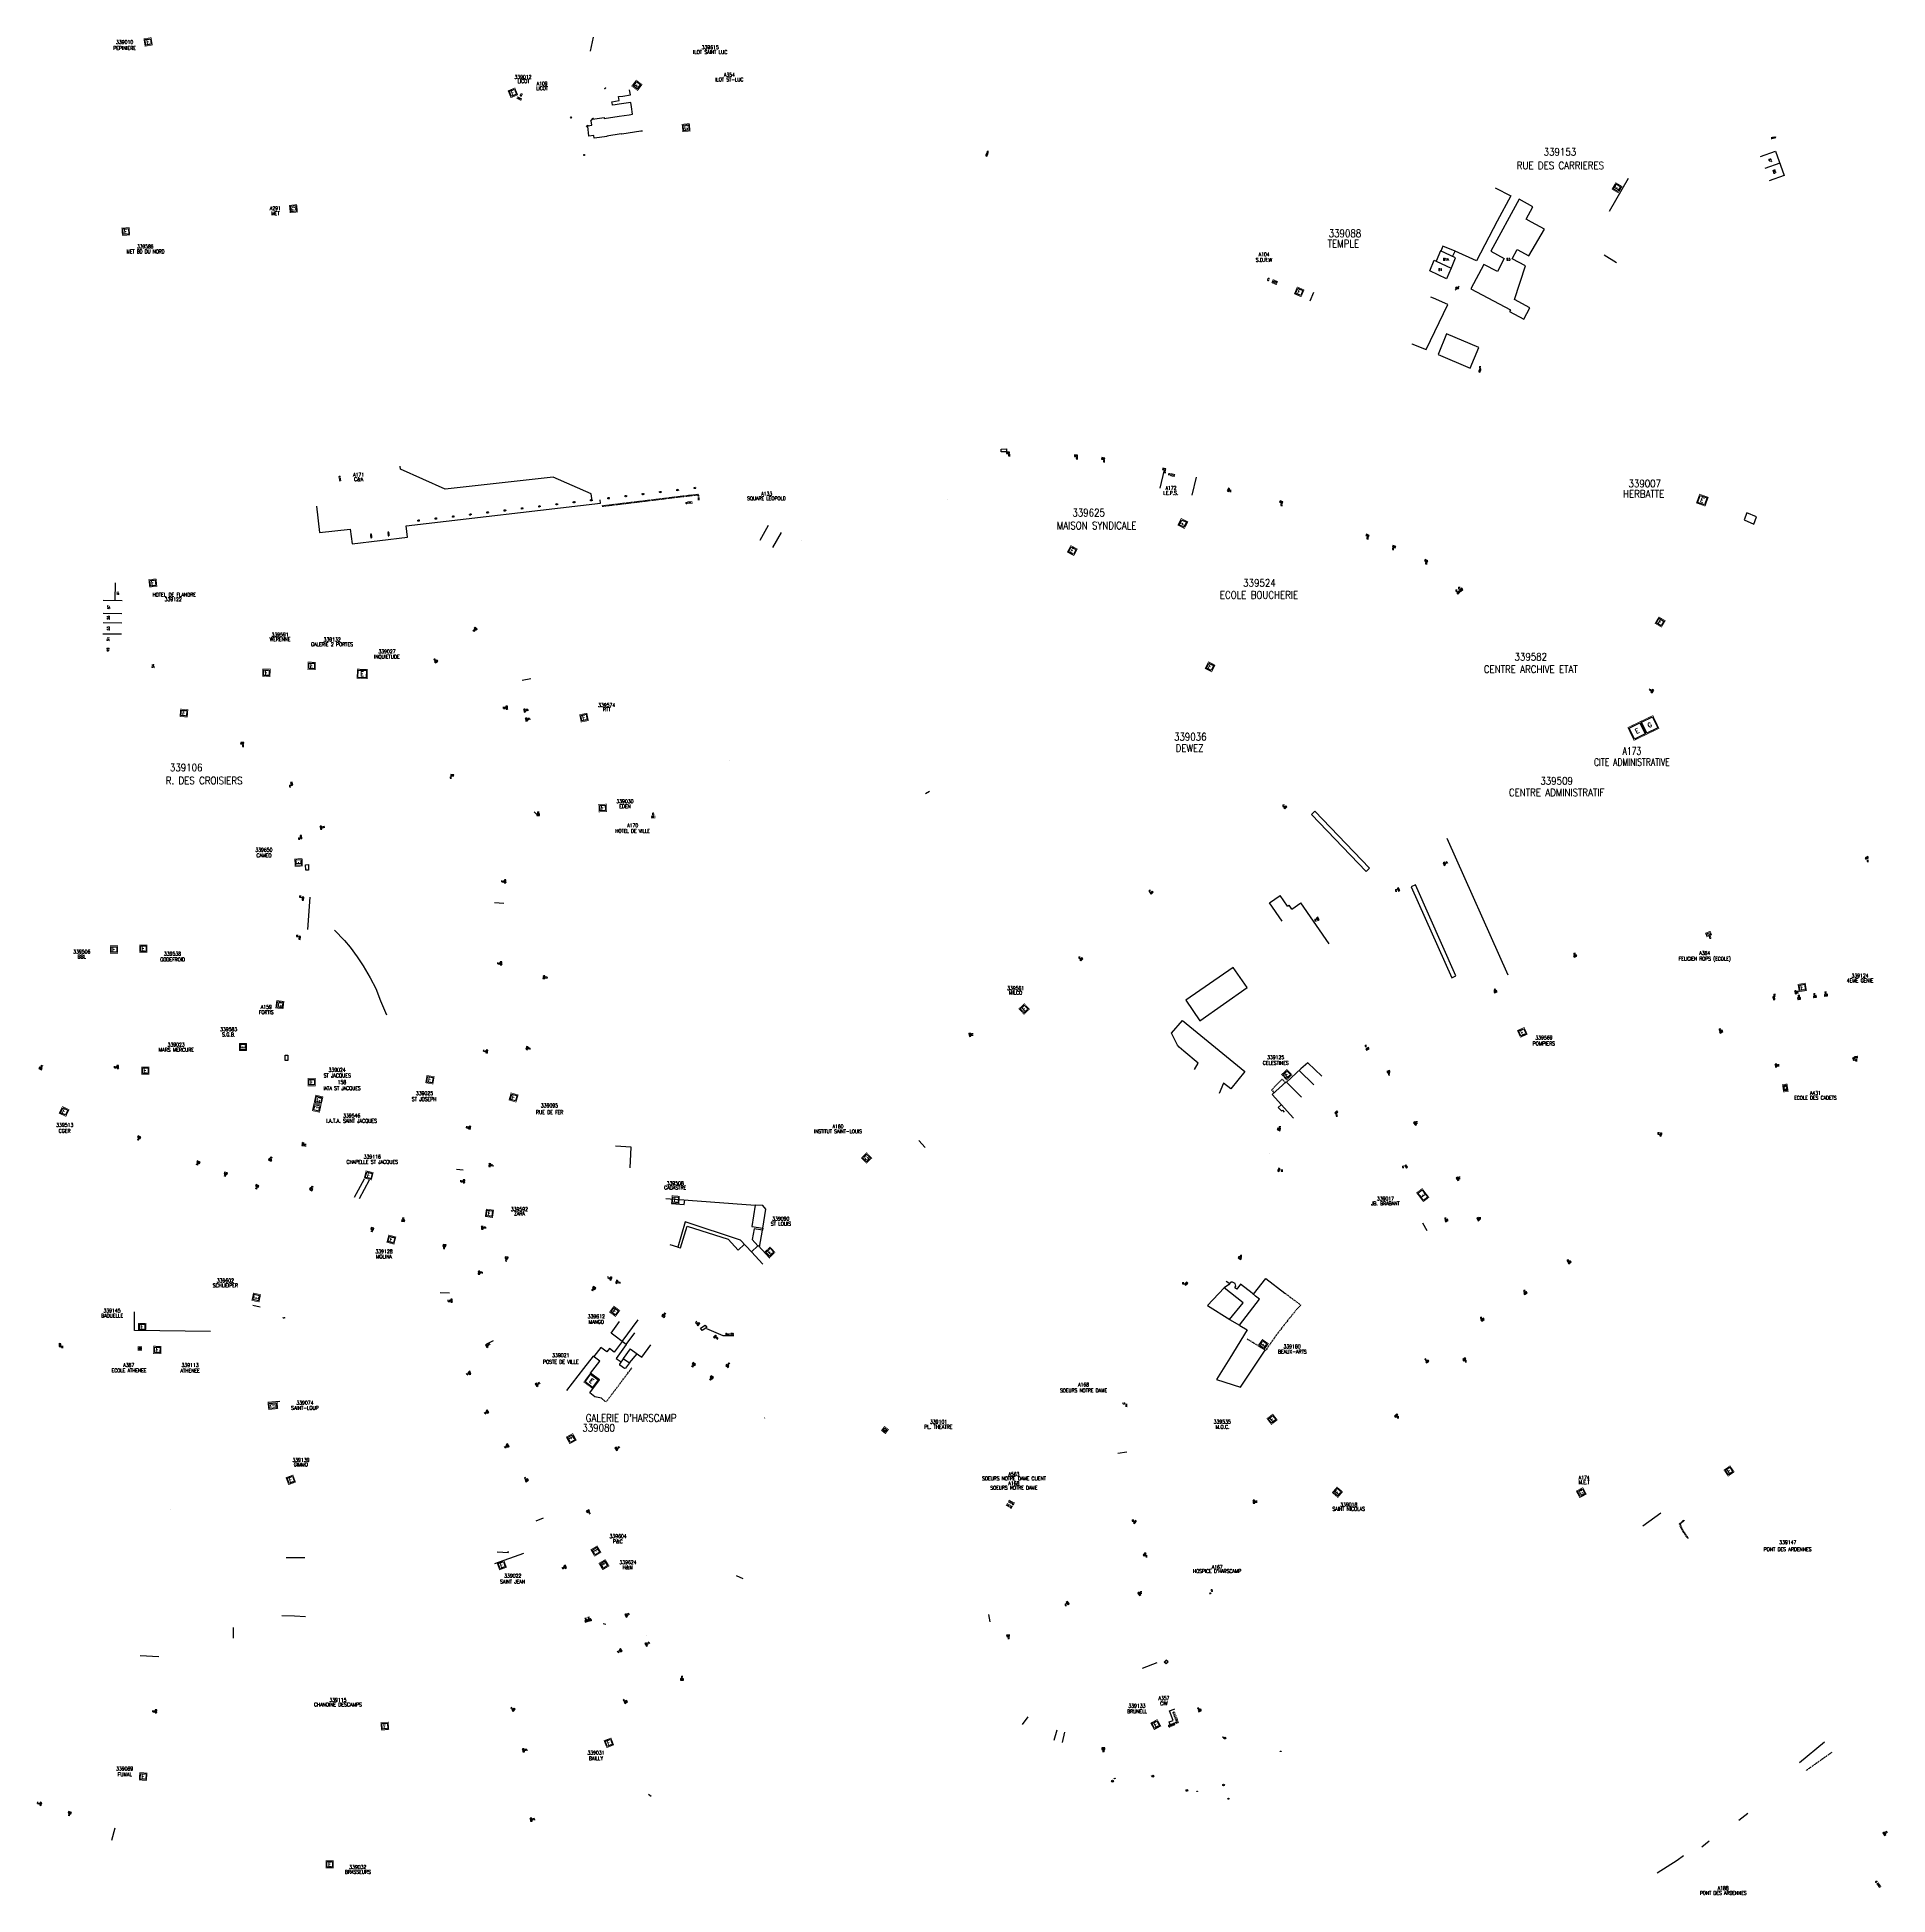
# Model space of a CAD drawing. Header units: millimetres. Extents: x 185003 to 185998, y 128001 to 129000.
import ezdxf
from ezdxf.enums import TextEntityAlignment as Align

# ---------------------------------------------------------------- set-up
doc = ezdxf.new("R2010")
doc.units = ezdxf.units.MM
doc.linetypes.add('B_ST_Al', pattern=[2000, 1000, 1000])
doc.linetypes.add('DASHED', pattern=[0.75, 0.5, -0.25])
doc.layers.get('0').update_dxf_attribs({"linetype": 'CONTINUOUS'})
for name, color, linetype in [('G_210', 7, 'CONTINUOUS'), ('M_200', 7, 'CONTINUOUS'), ('O_200', 7, 'CONTINUOUS'), ('W0008', 7, 'CONTINUOUS'), ('W0100', 7, 'CONTINUOUS'), ('W0101', 7, 'CONTINUOUS'), ('W0104', 1, 'CONTINUOUS'), ('W0112', 1, 'DASHED'), ('W0128', 7, 'CONTINUOUS'), ('W0322', 7, 'CONTINUOUS'), ('W0400', 7, 'CONTINUOUS'), ('W0420', 7, 'CONTINUOUS'), ('W0430', 7, 'CONTINUOUS'), ('W0438', 7, 'CONTINUOUS'), ('W0469', 7, 'CONTINUOUS'), ('W0473', 7, 'CONTINUOUS'), ('W0510', 5, 'CONTINUOUS'), ('W0991', 7, 'CONTINUOUS'), ('W1102', 7, 'CONTINUOUS')]:
    doc.layers.add(name, color=color, linetype=linetype)
doc.styles.add('M_ROMANS', font='ROMANS.shx', dxfattribs={"width": 0.75})
doc.styles.get("Standard").update_dxf_attribs({"font": 'romans.shx', "width": 0.85})
doc.dimstyles.get("Standard").update_dxf_attribs({"dimtxt": 1.5, "dimasz": 1.2, "dimexe": 0.625, "dimexo": 0.625, "dimgap": 0.25, "dimtad": 1, "dimdec": 1, "dimzin": 0, "dimdsep": 46, "dimtxsty": 'Standard', "dimcen": -0.5, "dimadec": 0, "dimazin": 0, "dimtfac": 1, "dimtdec": 1, "dimtmove": 0, "dimatfit": 3, "dimfxl": 0, "dimtolj": 1, "dimtzin": 0, "dimarcsym": 0})

# ---------------------------------------------------------------- blocks, each defined once
blk = doc.blocks.new('*U2')
at = {"layer": 'M_200', "color": 0, "linetype": 'Continuous', "const_width": 0.35, "flags": 128}
blk.add_lwpolyline([(3.73, 4.25), (3.99, 0.26), (0, 0), (-0.26, 3.99)], close=True, dxfattribs=at)
at = {"layer": 'M_200', "color": 0, "linetype": 'Continuous'}
blk.add_lwpolyline([(0.27, 3.53), (3.26, 3.72), (3.46, 0.73), (0.47, 0.53)], close=True, dxfattribs=at)
at = {"layer": 'M_200', "insert": (1.86, 2.13), "char_height": 2.5, "width": 4, "attachment_point": 5, "rotation": 3.77063}
blk.add_mtext('E', dxfattribs=at)
at = {"layer": 'M_200', "color": 0, "linetype": 'Continuous', "width": 0.85}
for tag, p in [('NUM', (2, 17.06)), ('NOM', (2, 10.65))]:
    blk.add_attdef(tag, text='', height=4, dxfattribs=at).set_placement(p, align=Align.MIDDLE)
at = {"layer": 'M_200', "color": 0, "linetype": 'Continuous', "style": 'M_ROMANS', "width": 0.75, "flags": 3}
for tag, p in [('DEF_COUP', (1.87, -5.49)), ('DEF_TYPE', (1.87, -7.99)), ('DEF_LEG', (1.87, -2.99))]:
    blk.add_attdef(tag, text='', height=1.2, dxfattribs=at).set_placement(p, align=Align.MIDDLE)
blk = doc.blocks.new('*U10')
at = {"layer": 'M_200', "color": 0, "linetype": 'Continuous', "const_width": 0.35, "flags": 128}
blk.add_lwpolyline([(3.81, 4.18), (4, 0.19), (0, 0), (-0.19, 4)], close=True, dxfattribs=at)
at = {"layer": 'M_200', "color": 0, "linetype": 'Continuous'}
blk.add_lwpolyline([(0.33, 3.52), (3.33, 3.66), (3.47, 0.66), (0.48, 0.52)], close=True, dxfattribs=at)
at = {"layer": 'M_200', "insert": (1.9, 2.09), "char_height": 2.5, "width": 4, "attachment_point": 5, "rotation": 2.69338}
blk.add_mtext('E', dxfattribs=at)
at = {"layer": 'M_200', "color": 0, "linetype": 'Continuous', "width": 0.85}
for tag, p in [('NUM', (2, 17.06)), ('NOM', (2, 10.65))]:
    blk.add_attdef(tag, text='', height=4, dxfattribs=at).set_placement(p, align=Align.MIDDLE)
at = {"layer": 'M_200', "color": 0, "linetype": 'Continuous', "style": 'M_ROMANS', "width": 0.75, "flags": 3}
for tag, p in [('DEF_COUP', (1.87, -5.49)), ('DEF_TYPE', (1.87, -7.99)), ('DEF_LEG', (1.87, -2.99))]:
    blk.add_attdef(tag, text='', height=1.2, dxfattribs=at).set_placement(p, align=Align.MIDDLE)
blk = doc.blocks.new('*U9')
at = {"layer": 'M_200', "color": 0, "linetype": 'Continuous', "const_width": 0.35, "flags": 128}
blk.add_lwpolyline([(3.12, 4.72), (3.92, 0.8), (0, 0), (-0.8, 3.92)], close=True, dxfattribs=at)
at = {"layer": 'M_200', "color": 0, "linetype": 'Continuous'}
blk.add_lwpolyline([(-0.21, 3.53), (2.73, 4.13), (3.33, 1.19), (0.39, 0.59)], close=True, dxfattribs=at)
at = {"layer": 'M_200', "insert": (1.56, 2.36), "char_height": 2.5, "width": 4, "attachment_point": 5, "rotation": 11.49113}
blk.add_mtext('E', dxfattribs=at)
at = {"layer": 'M_200', "color": 0, "linetype": 'Continuous', "width": 0.85}
for tag, p in [('NUM', (2, 17.06)), ('NOM', (2, 10.65))]:
    blk.add_attdef(tag, text='', height=4, dxfattribs=at).set_placement(p, align=Align.MIDDLE)
at = {"layer": 'M_200', "color": 0, "linetype": 'Continuous', "style": 'M_ROMANS', "width": 0.75, "flags": 3}
for tag, p in [('DEF_COUP', (1.87, -5.49)), ('DEF_TYPE', (1.87, -7.99)), ('DEF_LEG', (1.87, -2.99))]:
    blk.add_attdef(tag, text='', height=1.2, dxfattribs=at).set_placement(p, align=Align.MIDDLE)
blk = doc.blocks.new('*U6')
at = {"layer": 'M_200', "color": 0, "linetype": 'Continuous', "const_width": 0.35, "flags": 128}
blk.add_lwpolyline([(5.61, 4.85), (5.47, -0.15), (0, 0), (0.14, 5)], close=True, dxfattribs=at)
at = {"layer": 'M_200', "color": 0, "linetype": 'Continuous'}
blk.add_lwpolyline([(0.62, 4.48), (5.09, 4.36), (4.98, 0.36), (0.51, 0.49)], close=True, dxfattribs=at)
at = {"layer": 'M_200', "insert": (2.8, 2.42), "char_height": 2.5, "width": 5.4714, "attachment_point": 5, "rotation": 358.40825}
blk.add_mtext('E', dxfattribs=at)
at = {"layer": 'M_200', "color": 0, "linetype": 'Continuous', "width": 0.85}
for tag, p in [('NUM', (2, 17.06)), ('NOM', (2, 10.65))]:
    blk.add_attdef(tag, text='', height=4, dxfattribs=at).set_placement(p, align=Align.MIDDLE)
at = {"layer": 'M_200', "color": 0, "linetype": 'Continuous', "style": 'M_ROMANS', "width": 0.75, "flags": 3}
for tag, p in [('DEF_COUP', (1.87, -5.49)), ('DEF_TYPE', (1.87, -7.99)), ('DEF_LEG', (1.87, -2.99))]:
    blk.add_attdef(tag, text='', height=1.2, dxfattribs=at).set_placement(p, align=Align.MIDDLE)
blk = doc.blocks.new('*U5')
at = {"layer": 'M_200', "color": 0, "linetype": 'Continuous', "const_width": 0.35, "flags": 128}
blk.add_lwpolyline([(4.13, 3.87), (4, -0.13), (0, 0), (0.13, 4)], close=True, dxfattribs=at)
at = {"layer": 'M_200', "color": 0, "linetype": 'Continuous'}
blk.add_lwpolyline([(0.61, 3.48), (3.61, 3.39), (3.51, 0.39), (0.52, 0.48)], close=True, dxfattribs=at)
at = {"layer": 'M_200', "insert": (2.06, 1.94), "char_height": 2.5, "width": 4, "attachment_point": 5, "rotation": 358.1768}
blk.add_mtext('E', dxfattribs=at)
at = {"layer": 'M_200', "color": 0, "linetype": 'Continuous', "width": 0.85}
for tag, p in [('NUM', (2, 17.06)), ('NOM', (2, 10.65))]:
    blk.add_attdef(tag, text='', height=4, dxfattribs=at).set_placement(p, align=Align.MIDDLE)
at = {"layer": 'M_200', "color": 0, "linetype": 'Continuous', "style": 'M_ROMANS', "width": 0.75, "flags": 3}
for tag, p in [('DEF_COUP', (1.87, -5.49)), ('DEF_TYPE', (1.87, -7.99)), ('DEF_LEG', (1.87, -2.99))]:
    blk.add_attdef(tag, text='', height=1.2, dxfattribs=at).set_placement(p, align=Align.MIDDLE)
blk = doc.blocks.new('*U4')
at = {"layer": 'M_200', "color": 0, "linetype": 'Continuous', "const_width": 0.35, "flags": 128}
blk.add_lwpolyline([(4.06, 3.94), (4, -0.06), (0, 0), (0.06, 4)], close=True, dxfattribs=at)
at = {"layer": 'M_200', "color": 0, "linetype": 'Continuous'}
blk.add_lwpolyline([(0.55, 3.49), (3.55, 3.45), (3.51, 0.45), (0.51, 0.49)], close=True, dxfattribs=at)
at = {"layer": 'M_200', "insert": (2.03, 1.97), "char_height": 2.5, "width": 4, "attachment_point": 5, "rotation": 359.18894}
blk.add_mtext('E', dxfattribs=at)
at = {"layer": 'M_200', "color": 0, "linetype": 'Continuous', "width": 0.85}
for tag, p in [('NUM', (2, 17.06)), ('NOM', (2, 10.65))]:
    blk.add_attdef(tag, text='', height=4, dxfattribs=at).set_placement(p, align=Align.MIDDLE)
at = {"layer": 'M_200', "color": 0, "linetype": 'Continuous', "style": 'M_ROMANS', "width": 0.75, "flags": 3}
for tag, p in [('DEF_COUP', (1.87, -5.49)), ('DEF_TYPE', (1.87, -7.99)), ('DEF_LEG', (1.87, -2.99))]:
    blk.add_attdef(tag, text='', height=1.2, dxfattribs=at).set_placement(p, align=Align.MIDDLE)
blk = doc.blocks.new('*U3')
at = {"layer": 'M_200', "color": 0, "linetype": 'Continuous', "const_width": 0.35, "flags": 128}
blk.add_lwpolyline([(3.56, 4.4), (3.98, 0.42), (0, 0), (-0.42, 3.98)], close=True, dxfattribs=at)
at = {"layer": 'M_200', "color": 0, "linetype": 'Continuous'}
blk.add_lwpolyline([(0.13, 3.53), (3.11, 3.85), (3.43, 0.86), (0.44, 0.55)], close=True, dxfattribs=at)
at = {"layer": 'M_200', "insert": (1.78, 2.2), "char_height": 2.5, "width": 4, "attachment_point": 5, "rotation": 6.03015}
blk.add_mtext('E', dxfattribs=at)
at = {"layer": 'M_200', "color": 0, "linetype": 'Continuous', "width": 0.85}
for tag, p in [('NUM', (2, 17.06)), ('NOM', (2, 10.65))]:
    blk.add_attdef(tag, text='', height=4, dxfattribs=at).set_placement(p, align=Align.MIDDLE)
at = {"layer": 'M_200', "color": 0, "linetype": 'Continuous', "style": 'M_ROMANS', "width": 0.75, "flags": 3}
for tag, p in [('DEF_COUP', (1.87, -5.49)), ('DEF_TYPE', (1.87, -7.99)), ('DEF_LEG', (1.87, -2.99))]:
    blk.add_attdef(tag, text='', height=1.2, dxfattribs=at).set_placement(p, align=Align.MIDDLE)
blk = doc.blocks.new('M_200_59')
at = {"layer": 'M_200', "color": 0, "linetype": 'Continuous', "const_width": 0.35, "flags": 128}
blk.add_lwpolyline([(4, 4), (4, 0), (0, 0), (0, 4)], close=True, dxfattribs=at)
at = {"layer": 'M_200', "color": 0, "linetype": 'Continuous'}
blk.add_lwpolyline([(0.5, 3.5), (3.5, 3.5), (3.5, 0.5), (0.5, 0.5)], close=True, dxfattribs=at)
at = {"layer": 'M_200', "insert": (2, 2), "char_height": 2.5, "width": 4, "attachment_point": 5}
blk.add_mtext('E', dxfattribs=at)
at = {"layer": 'M_200', "color": 0, "linetype": 'Continuous', "width": 0.85}
for tag, p in [('NUM', (2, 17.06)), ('NOM', (2, 10.65))]:
    blk.add_attdef(tag, text='', height=4, dxfattribs=at).set_placement(p, align=Align.MIDDLE)
at = {"layer": 'M_200', "color": 0, "linetype": 'Continuous', "style": 'M_ROMANS', "width": 0.75, "flags": 3}
for tag, p in [('DEF_COUP', (1.87, -5.49)), ('DEF_TYPE', (1.87, -7.99)), ('DEF_LEG', (1.87, -2.99))]:
    blk.add_attdef(tag, text='', height=1.2, dxfattribs=at).set_placement(p, align=Align.MIDDLE)
blk = doc.blocks.new('*U17')
at = {"layer": 'M_200', "color": 0, "linetype": 'Continuous', "const_width": 0.35, "flags": 128}
blk.add_lwpolyline([(4.28, 3.69), (3.99, -0.29), (0, 0), (0.29, 3.99)], close=True, dxfattribs=at)
at = {"layer": 'M_200', "color": 0, "linetype": 'Continuous'}
blk.add_lwpolyline([(0.76, 3.45), (3.75, 3.23), (3.53, 0.24), (0.54, 0.46)], close=True, dxfattribs=at)
at = {"layer": 'M_200', "insert": (2.14, 1.85), "char_height": 2.5, "width": 4, "attachment_point": 5, "rotation": 355.77832}
blk.add_mtext('E', dxfattribs=at)
at = {"layer": 'M_200', "color": 0, "linetype": 'Continuous', "width": 0.85}
for tag, p in [('NUM', (2, 17.06)), ('NOM', (2, 10.65))]:
    blk.add_attdef(tag, text='', height=4, dxfattribs=at).set_placement(p, align=Align.MIDDLE)
at = {"layer": 'M_200', "color": 0, "linetype": 'Continuous', "style": 'M_ROMANS', "width": 0.75, "flags": 3}
for tag, p in [('DEF_COUP', (1.87, -5.49)), ('DEF_TYPE', (1.87, -7.99)), ('DEF_LEG', (1.87, -2.99))]:
    blk.add_attdef(tag, text='', height=1.2, dxfattribs=at).set_placement(p, align=Align.MIDDLE)
blk = doc.blocks.new('*U18')
at = {"layer": 'M_200', "color": 0, "linetype": 'Continuous', "const_width": 0.35, "flags": 128}
blk.add_lwpolyline([(0.19, 5.65), (2.92, 2.73), (0, 0), (-2.73, 2.92)], close=True, dxfattribs=at)
at = {"layer": 'M_200', "color": 0, "linetype": 'Continuous'}
blk.add_lwpolyline([(-2.03, 2.9), (0.16, 4.95), (2.21, 2.76), (0.02, 0.71)], close=True, dxfattribs=at)
at = {"layer": 'M_200', "insert": (0.09, 2.83), "char_height": 2.5, "width": 4, "attachment_point": 5, "rotation": 43.10321}
blk.add_mtext('E', dxfattribs=at)
at = {"layer": 'M_200', "color": 0, "linetype": 'Continuous', "width": 0.85}
for tag, p in [('NUM', (2, 17.06)), ('NOM', (2, 10.65))]:
    blk.add_attdef(tag, text='', height=4, dxfattribs=at).set_placement(p, align=Align.MIDDLE)
at = {"layer": 'M_200', "color": 0, "linetype": 'Continuous', "style": 'M_ROMANS', "width": 0.75, "flags": 3}
for tag, p in [('DEF_COUP', (1.87, -5.49)), ('DEF_TYPE', (1.87, -7.99)), ('DEF_LEG', (1.87, -2.99))]:
    blk.add_attdef(tag, text='', height=1.2, dxfattribs=at).set_placement(p, align=Align.MIDDLE)
blk = doc.blocks.new('*U27')
at = {"layer": 'M_200', "color": 0, "linetype": 'Continuous', "const_width": 0.35, "flags": 128}
blk.add_lwpolyline([(-0.51, 3.87), (1.68, 2.19), (0, 0), (-2.19, 1.68)], close=True, dxfattribs=at)
at = {"layer": 'M_200', "color": 0, "linetype": 'Continuous'}
blk.add_lwpolyline([(-1.49, 1.77), (-0.42, 3.17), (0.98, 2.1), (-0.09, 0.7)], close=True, dxfattribs=at)
at = {"layer": 'M_200', "insert": (-0.27, 1.95), "char_height": 1.44, "width": 1.5922, "attachment_point": 5, "rotation": 52.52368}
blk.add_mtext('E', dxfattribs=at)
at = {"layer": 'M_200', "color": 0, "linetype": 'Continuous', "width": 0.85}
for tag, p in [('NUM', (2, 17.06)), ('NOM', (2, 10.65))]:
    blk.add_attdef(tag, text='', height=4, dxfattribs=at).set_placement(p, align=Align.MIDDLE)
at = {"layer": 'M_200', "color": 0, "linetype": 'Continuous', "style": 'M_ROMANS', "width": 0.75, "flags": 3}
for tag, p in [('DEF_COUP', (1.87, -5.49)), ('DEF_TYPE', (1.87, -7.99)), ('DEF_LEG', (1.87, -2.99))]:
    blk.add_attdef(tag, text='', height=1.2, dxfattribs=at).set_placement(p, align=Align.MIDDLE)
blk = doc.blocks.new('*U23')
at = {"layer": 'M_200', "color": 0, "linetype": 'Continuous', "const_width": 0.35, "flags": 128}
blk.add_lwpolyline([(5.48, -1.4), (2.04, -3.44), (0, 0), (3.44, 2.04)], close=True, dxfattribs=at)
at = {"layer": 'M_200', "color": 0, "linetype": 'Continuous'}
blk.add_lwpolyline([(3.27, 1.36), (4.8, -1.22), (2.22, -2.76), (0.69, -0.17)], close=True, dxfattribs=at)
at = {"layer": 'M_200', "insert": (2.74, -0.7), "char_height": 2.5, "width": 4, "attachment_point": 5, "rotation": 300.67919}
blk.add_mtext('E', dxfattribs=at)
at = {"layer": 'M_200', "color": 0, "linetype": 'Continuous', "width": 0.85}
for tag, p in [('NUM', (2, 17.06)), ('NOM', (2, 10.65))]:
    blk.add_attdef(tag, text='', height=4, dxfattribs=at).set_placement(p, align=Align.MIDDLE)
at = {"layer": 'M_200', "color": 0, "linetype": 'Continuous', "style": 'M_ROMANS', "width": 0.75, "flags": 3}
for tag, p in [('DEF_COUP', (1.87, -5.49)), ('DEF_TYPE', (1.87, -7.99)), ('DEF_LEG', (1.87, -2.99))]:
    blk.add_attdef(tag, text='', height=1.2, dxfattribs=at).set_placement(p, align=Align.MIDDLE)
blk = doc.blocks.new('*U22')
at = {"layer": 'M_200', "color": 0, "linetype": 'Continuous', "const_width": 0.35, "flags": 128}
blk.add_lwpolyline([(2.38, 5.13), (3.76, 1.37), (0, 0), (-1.37, 3.76)], close=True, dxfattribs=at)
at = {"layer": 'M_200', "color": 0, "linetype": 'Continuous'}
blk.add_lwpolyline([(-0.73, 3.46), (2.09, 4.49), (3.12, 1.67), (0.3, 0.64)], close=True, dxfattribs=at)
at = {"layer": 'M_200', "insert": (1.19, 2.56), "char_height": 2.5, "width": 4, "attachment_point": 5, "rotation": 20.06668}
blk.add_mtext('E', dxfattribs=at)
at = {"layer": 'M_200', "color": 0, "linetype": 'Continuous', "width": 0.85}
for tag, p in [('NUM', (2, 17.06)), ('NOM', (2, 10.65))]:
    blk.add_attdef(tag, text='', height=4, dxfattribs=at).set_placement(p, align=Align.MIDDLE)
at = {"layer": 'M_200', "color": 0, "linetype": 'Continuous', "style": 'M_ROMANS', "width": 0.75, "flags": 3}
for tag, p in [('DEF_COUP', (1.87, -5.49)), ('DEF_TYPE', (1.87, -7.99)), ('DEF_LEG', (1.87, -2.99))]:
    blk.add_attdef(tag, text='', height=1.2, dxfattribs=at).set_placement(p, align=Align.MIDDLE)
blk = doc.blocks.new('*U28')
at = {"layer": 'M_200', "color": 0, "linetype": 'Continuous', "const_width": 0.35, "flags": 128}
blk.add_lwpolyline([(3.66, 4.31), (3.99, 0.33), (0, 0), (-0.33, 3.99)], close=True, dxfattribs=at)
at = {"layer": 'M_200', "color": 0, "linetype": 'Continuous'}
blk.add_lwpolyline([(0.21, 3.53), (3.2, 3.78), (3.45, 0.79), (0.46, 0.54)], close=True, dxfattribs=at)
at = {"layer": 'M_200', "insert": (1.83, 2.16), "char_height": 2.5, "width": 4, "attachment_point": 5, "rotation": 4.7072}
blk.add_mtext('E', dxfattribs=at)
at = {"layer": 'M_200', "color": 0, "linetype": 'Continuous', "width": 0.85}
for tag, p in [('NUM', (2, 17.06)), ('NOM', (2, 10.65))]:
    blk.add_attdef(tag, text='', height=4, dxfattribs=at).set_placement(p, align=Align.MIDDLE)
at = {"layer": 'M_200', "color": 0, "linetype": 'Continuous', "style": 'M_ROMANS', "width": 0.75, "flags": 3}
for tag, p in [('DEF_COUP', (1.87, -5.49)), ('DEF_TYPE', (1.87, -7.99)), ('DEF_LEG', (1.87, -2.99))]:
    blk.add_attdef(tag, text='', height=1.2, dxfattribs=at).set_placement(p, align=Align.MIDDLE)
blk = doc.blocks.new('*U29')
at = {"layer": 'M_200', "color": 0, "linetype": 'Continuous', "const_width": 0.35, "flags": 128}
blk.add_lwpolyline([(4.2, 3.79), (3.99, -0.21), (0, 0), (0.21, 3.99)], close=True, dxfattribs=at)
at = {"layer": 'M_200', "color": 0, "linetype": 'Continuous'}
blk.add_lwpolyline([(0.68, 3.47), (3.68, 3.31), (3.52, 0.32), (0.53, 0.47)], close=True, dxfattribs=at)
at = {"layer": 'M_200', "insert": (2.1, 1.89), "char_height": 2.5, "width": 4, "attachment_point": 5, "rotation": 357.02872}
blk.add_mtext('E', dxfattribs=at)
at = {"layer": 'M_200', "color": 0, "linetype": 'Continuous', "width": 0.85}
for tag, p in [('NUM', (2, 17.06)), ('NOM', (2, 10.65))]:
    blk.add_attdef(tag, text='', height=4, dxfattribs=at).set_placement(p, align=Align.MIDDLE)
at = {"layer": 'M_200', "color": 0, "linetype": 'Continuous', "style": 'M_ROMANS', "width": 0.75, "flags": 3}
for tag, p in [('DEF_COUP', (1.87, -5.49)), ('DEF_TYPE', (1.87, -7.99)), ('DEF_LEG', (1.87, -2.99))]:
    blk.add_attdef(tag, text='', height=1.2, dxfattribs=at).set_placement(p, align=Align.MIDDLE)
blk = doc.blocks.new('*U26')
at = {"layer": 'M_200', "color": 0, "linetype": 'Continuous', "const_width": 0.35, "flags": 128}
blk.add_lwpolyline([(1.57, 5.43), (3.5, 1.93), (0, 0), (-1.93, 3.5)], close=True, dxfattribs=at)
at = {"layer": 'M_200', "color": 0, "linetype": 'Continuous'}
blk.add_lwpolyline([(-1.25, 3.31), (1.38, 4.75), (2.82, 2.13), (0.2, 0.68)], close=True, dxfattribs=at)
at = {"layer": 'M_200', "insert": (0.79, 2.72), "char_height": 2.5, "width": 4, "attachment_point": 5, "rotation": 28.87147}
blk.add_mtext('E', dxfattribs=at)
at = {"layer": 'M_200', "color": 0, "linetype": 'Continuous', "width": 0.85}
for tag, p in [('NUM', (2, 17.06)), ('NOM', (2, 10.65))]:
    blk.add_attdef(tag, text='', height=4, dxfattribs=at).set_placement(p, align=Align.MIDDLE)
at = {"layer": 'M_200', "color": 0, "linetype": 'Continuous', "style": 'M_ROMANS', "width": 0.75, "flags": 3}
for tag, p in [('DEF_COUP', (1.87, -5.49)), ('DEF_TYPE', (1.87, -7.99)), ('DEF_LEG', (1.87, -2.99))]:
    blk.add_attdef(tag, text='', height=1.2, dxfattribs=at).set_placement(p, align=Align.MIDDLE)
blk = doc.blocks.new('*U25')
at = {"layer": 'M_200', "color": 0, "linetype": 'Continuous', "const_width": 0.35, "flags": 128}
blk.add_lwpolyline([(-0.45, 5.64), (2.6, 3.04), (0, 0), (-3.04, 2.6)], close=True, dxfattribs=at)
at = {"layer": 'M_200', "color": 0, "linetype": 'Continuous'}
blk.add_lwpolyline([(-2.34, 2.65), (-0.39, 4.93), (1.89, 2.99), (-0.06, 0.7)], close=True, dxfattribs=at)
at = {"layer": 'M_200', "insert": (-0.22, 2.82), "char_height": 2.5, "width": 4, "attachment_point": 5, "rotation": 49.54328}
blk.add_mtext('E', dxfattribs=at)
at = {"layer": 'M_200', "color": 0, "linetype": 'Continuous', "width": 0.85}
for tag, p in [('NUM', (2, 17.06)), ('NOM', (2, 10.65))]:
    blk.add_attdef(tag, text='', height=4, dxfattribs=at).set_placement(p, align=Align.MIDDLE)
at = {"layer": 'M_200', "color": 0, "linetype": 'Continuous', "style": 'M_ROMANS', "width": 0.75, "flags": 3}
for tag, p in [('DEF_COUP', (1.87, -5.49)), ('DEF_TYPE', (1.87, -7.99)), ('DEF_LEG', (1.87, -2.99))]:
    blk.add_attdef(tag, text='', height=1.2, dxfattribs=at).set_placement(p, align=Align.MIDDLE)
blk = doc.blocks.new('*U24')
at = {"layer": 'M_200', "color": 0, "linetype": 'Continuous', "const_width": 0.35, "flags": 128}
blk.add_lwpolyline([(0.74, 5.61), (3.17, 2.43), (0, 0), (-2.43, 3.17)], close=True, dxfattribs=at)
at = {"layer": 'M_200', "color": 0, "linetype": 'Continuous'}
blk.add_lwpolyline([(-1.73, 3.08), (0.65, 4.91), (2.47, 2.53), (0.09, 0.7)], close=True, dxfattribs=at)
at = {"layer": 'M_200', "insert": (0.37, 2.8), "char_height": 2.5, "width": 4, "attachment_point": 5, "rotation": 37.47431}
blk.add_mtext('E', dxfattribs=at)
at = {"layer": 'M_200', "color": 0, "linetype": 'Continuous', "width": 0.85}
for tag, p in [('NUM', (2, 17.06)), ('NOM', (2, 10.65))]:
    blk.add_attdef(tag, text='', height=4, dxfattribs=at).set_placement(p, align=Align.MIDDLE)
at = {"layer": 'M_200', "color": 0, "linetype": 'Continuous', "style": 'M_ROMANS', "width": 0.75, "flags": 3}
for tag, p in [('DEF_COUP', (1.87, -5.49)), ('DEF_TYPE', (1.87, -7.99)), ('DEF_LEG', (1.87, -2.99))]:
    blk.add_attdef(tag, text='', height=1.2, dxfattribs=at).set_placement(p, align=Align.MIDDLE)
blk = doc.blocks.new('*U31')
at = {"layer": 'G_210', "color": 0, "linetype": 'Continuous', "const_width": 0.35, "flags": 128}
blk.add_lwpolyline([(1.93, 4.34), (2.53, 0.38), (0, 0), (-0.6, 3.96)], close=True, dxfattribs=at)
at = {"layer": 'G_210', "color": 0, "linetype": 'Continuous'}
blk.add_lwpolyline([(-0.03, 3.54), (1.51, 3.77), (1.96, 0.8), (0.42, 0.57)], close=True, dxfattribs=at)
at = {"layer": 'G_210', "insert": (0.95, 2.17), "char_height": 1.94, "width": 1.9919, "attachment_point": 5, "rotation": 8.59398}
blk.add_mtext('G', dxfattribs=at)
at = {"layer": 'G_210', "color": 0, "linetype": 'Continuous', "width": 0.75}
for tag, height, p in [('NUM', 4, (2, 16)), ('NOM', 4, (2, 11)), ('BCL', 3, (2, 7))]:
    blk.add_attdef(tag, text='', height=height, dxfattribs=at).set_placement(p, align=Align.MIDDLE)
at = {"layer": 'G_210', "color": 0, "linetype": 'Continuous', "width": 0.75, "flags": 3}
for tag, p in [('DEF_COUP', (2.14, -5.61)), ('DEF_TYPE', (2.14, -8.11)), ('DEF_LEG', (2.14, -3.11))]:
    blk.add_attdef(tag, text='', height=1.2, dxfattribs=at).set_placement(p, align=Align.MIDDLE)
blk = doc.blocks.new('*U32')
at = {"layer": 'G_210', "color": 0, "linetype": 'Continuous', "const_width": 0.35, "flags": 128}
blk.add_lwpolyline([(4.45, 3.5), (3.97, -0.48), (0, 0), (0.48, 3.97)], close=True, dxfattribs=at)
at = {"layer": 'G_210', "color": 0, "linetype": 'Continuous'}
blk.add_lwpolyline([(0.91, 3.42), (3.89, 3.06), (3.53, 0.08), (0.56, 0.44)], close=True, dxfattribs=at)
at = {"layer": 'G_210', "insert": (2.22, 1.75), "char_height": 2.5, "width": 4, "attachment_point": 5, "rotation": 353.17369}
blk.add_mtext('G', dxfattribs=at)
at = {"layer": 'G_210', "color": 0, "linetype": 'Continuous', "width": 0.75}
for tag, height, p in [('NUM', 4, (2, 16)), ('NOM', 4, (2, 11)), ('BCL', 3, (2, 7))]:
    blk.add_attdef(tag, text='', height=height, dxfattribs=at).set_placement(p, align=Align.MIDDLE)
at = {"layer": 'G_210', "color": 0, "linetype": 'Continuous', "width": 0.75, "flags": 3}
for tag, p in [('DEF_COUP', (2.14, -5.61)), ('DEF_TYPE', (2.14, -8.11)), ('DEF_LEG', (2.14, -3.11))]:
    blk.add_attdef(tag, text='', height=1.2, dxfattribs=at).set_placement(p, align=Align.MIDDLE)
blk = doc.blocks.new('*U36')
at = {"layer": 'M_200', "color": 0, "linetype": 'Continuous', "const_width": 0.35, "flags": 128}
blk.add_lwpolyline([(3.02, 4.79), (3.9, 0.89), (0, 0), (-0.89, 3.9)], close=True, dxfattribs=at)
at = {"layer": 'M_200', "color": 0, "linetype": 'Continuous'}
blk.add_lwpolyline([(-0.29, 3.52), (2.64, 4.19), (3.3, 1.26), (0.38, 0.6)], close=True, dxfattribs=at)
at = {"layer": 'M_200', "insert": (1.51, 2.39), "char_height": 2.5, "width": 4, "attachment_point": 5, "rotation": 12.78771}
blk.add_mtext('E', dxfattribs=at)
at = {"layer": 'M_200', "color": 0, "linetype": 'Continuous', "width": 0.85}
for tag, p in [('NUM', (2, 17.06)), ('NOM', (2, 10.65))]:
    blk.add_attdef(tag, text='', height=4, dxfattribs=at).set_placement(p, align=Align.MIDDLE)
at = {"layer": 'M_200', "color": 0, "linetype": 'Continuous', "style": 'M_ROMANS', "width": 0.75, "flags": 3}
for tag, p in [('DEF_COUP', (1.87, -5.49)), ('DEF_TYPE', (1.87, -7.99)), ('DEF_LEG', (1.87, -2.99))]:
    blk.add_attdef(tag, text='', height=1.2, dxfattribs=at).set_placement(p, align=Align.MIDDLE)
blk = doc.blocks.new('SLIK_AVAL')
for p, q in [((-2, 4), (2, 4)), ((-2, 2), (2, 2)), ((-2, 0), (2, 0)), ((-2, -2), (2, -2)), ((-2, -4), (2, -4))]:
    blk.add_line(p, q)
blk.add_lwpolyline([(-2, 0), (-2, 6), (2, 6), (2, -6), (-2, -6), (-2, 0)])
blk = doc.blocks.new('T510')
at = {"xscale": 0.04166666666666666, "yscale": 0.04166666666666666}
blk.add_blockref('SLIK_AVAL', (0, 0), dxfattribs=at)
blk = doc.blocks.new('*U40')
at = {"layer": 'M_200', "color": 0, "linetype": 'Continuous', "const_width": 0.35, "flags": 128}
blk.add_lwpolyline([(3.29, 4.6), (3.95, 0.65), (0, 0), (-0.65, 3.95)], close=True, dxfattribs=at)
at = {"layer": 'M_200', "color": 0, "linetype": 'Continuous'}
blk.add_lwpolyline([(-0.08, 3.53), (2.88, 4.03), (3.37, 1.07), (0.41, 0.58)], close=True, dxfattribs=at)
at = {"layer": 'M_200', "insert": (1.65, 2.3), "char_height": 2.5, "width": 4, "attachment_point": 5, "rotation": 9.42182}
blk.add_mtext('E', dxfattribs=at)
at = {"layer": 'M_200', "color": 0, "linetype": 'Continuous', "width": 0.85}
for tag, p in [('NUM', (2, 17.06)), ('NOM', (2, 10.65))]:
    blk.add_attdef(tag, text='', height=4, dxfattribs=at).set_placement(p, align=Align.MIDDLE)
at = {"layer": 'M_200', "color": 0, "linetype": 'Continuous', "style": 'M_ROMANS', "width": 0.75, "flags": 3}
for tag, p in [('DEF_COUP', (1.87, -5.49)), ('DEF_TYPE', (1.87, -7.99)), ('DEF_LEG', (1.87, -2.99))]:
    blk.add_attdef(tag, text='', height=1.2, dxfattribs=at).set_placement(p, align=Align.MIDDLE)
blk = doc.blocks.new('*U41')
at = {"layer": 'M_200', "color": 0, "linetype": 'Continuous', "const_width": 0.35, "flags": 128}
blk.add_lwpolyline([(1.03, 5.56), (3.29, 2.27), (0, 0), (-2.27, 3.29)], close=True, dxfattribs=at)
at = {"layer": 'M_200', "color": 0, "linetype": 'Continuous'}
blk.add_lwpolyline([(-1.57, 3.17), (0.9, 4.87), (2.6, 2.4), (0.13, 0.7)], close=True, dxfattribs=at)
at = {"layer": 'M_200', "insert": (0.51, 2.78), "char_height": 2.5, "width": 4, "attachment_point": 5, "rotation": 34.55753}
blk.add_mtext('E', dxfattribs=at)
at = {"layer": 'M_200', "color": 0, "linetype": 'Continuous', "width": 0.85}
for tag, p in [('NUM', (2, 17.06)), ('NOM', (2, 10.65))]:
    blk.add_attdef(tag, text='', height=4, dxfattribs=at).set_placement(p, align=Align.MIDDLE)
at = {"layer": 'M_200', "color": 0, "linetype": 'Continuous', "style": 'M_ROMANS', "width": 0.75, "flags": 3}
for tag, p in [('DEF_COUP', (1.87, -5.49)), ('DEF_TYPE', (1.87, -7.99)), ('DEF_LEG', (1.87, -2.99))]:
    blk.add_attdef(tag, text='', height=1.2, dxfattribs=at).set_placement(p, align=Align.MIDDLE)
blk = doc.blocks.new('T430')
at = {"flags": 128}
for points in [[(0.8, 0.8), (-0.8, 0.8)], [(-0.8, 0.8), (-0.8, 0)], [(0.8, 0.8), (-0.8, 0)], [(-0.8, 0), (0.8, 0)], [(-0.4, 2.1), (0.4, 2.1)], [(-0.4, 2.1), (-0.4, 1.3)], [(-0.4, 1.7), (0, 1.7)], [(-0.4, 1.3), (0.4, 1.3)], [(0.8, 0), (0.8, 0.8)]]:
    blk.add_lwpolyline(points, dxfattribs=at)
blk = doc.blocks.new('*U85')
at = {"flags": 128}
for points in [[(0.8, 0.8), (-0.8, 0.8)], [(-0.8, 0.8), (-0.8, 0)], [(0.8, 0.8), (-0.8, 0)], [(-0.8, 0), (0.8, 0)], [(0.07, 1.14), (-0.56, 1.63)], [(0.56, 1.77), (-0.07, 2.26)], [(0.32, 1.46), (0, 1.7)], [(0.07, 1.14), (0.56, 1.77)], [(0.8, 0), (0.8, 0.8)]]:
    blk.add_lwpolyline(points, dxfattribs=at)
blk = doc.blocks.new('*U86')
at = {"flags": 128}
for points in [[(0.8, 0.8), (-0.8, 0.8)], [(-0.8, 0.8), (-0.8, 0)], [(0.8, 0.8), (-0.8, 0)], [(-0.8, 0), (0.8, 0)], [(-0.02, 1.13), (-0.57, 1.72)], [(-0.02, 1.13), (0.57, 1.68)], [(0.27, 1.41), (0, 1.7)], [(0.57, 1.68), (0.02, 2.27)], [(0.8, 0), (0.8, 0.8)]]:
    blk.add_lwpolyline(points, dxfattribs=at)
blk = doc.blocks.new('*U89')
at = {"flags": 128}
for points in [[(0.8, 0.8), (-0.8, 0.8)], [(-0.8, 0.8), (-0.8, 0)], [(0.8, 0.8), (-0.8, 0)], [(-0.8, 0), (0.8, 0)], [(-0.43, 1.33), (-0.37, 2.13)], [(-0.43, 1.33), (0.37, 1.27)], [(-0.03, 1.3), (0, 1.7)], [(0.37, 1.27), (0.43, 2.07)], [(0.8, 0), (0.8, 0.8)]]:
    blk.add_lwpolyline(points, dxfattribs=at)
blk = doc.blocks.new('*U90')
at = {"flags": 128}
for points in [[(0.8, 0.8), (-0.8, 0.8)], [(-0.8, 0.8), (-0.8, 0)], [(0.8, 0.8), (-0.8, 0)], [(-0.8, 0), (0.8, 0)], [(0.08, 2.26), (-0.56, 1.78)], [(-0.56, 1.78), (-0.08, 1.14)], [(-0.24, 2.02), (0, 1.7)], [(0.08, 2.26), (0.56, 1.62)], [(0.8, 0), (0.8, 0.8)]]:
    blk.add_lwpolyline(points, dxfattribs=at)
blk = doc.blocks.new('*U11')
at = {"layer": 'M_200', "color": 0, "linetype": 'Continuous', "const_width": 0.35, "flags": 128}
blk.add_lwpolyline([(5.34, 1.87), (3.6, -1.74), (0, 0), (1.74, 3.6)], close=True, dxfattribs=at)
at = {"layer": 'M_200', "color": 0, "linetype": 'Continuous'}
blk.add_lwpolyline([(1.97, 2.94), (4.67, 1.64), (3.37, -1.07), (0.67, 0.23)], close=True, dxfattribs=at)
at = {"layer": 'M_200', "insert": (2.67, 0.93), "char_height": 2.5, "width": 4, "attachment_point": 5, "rotation": 334.29146}
blk.add_mtext('E', dxfattribs=at)
at = {"layer": 'M_200', "color": 0, "linetype": 'Continuous', "width": 0.85}
for tag, p in [('NUM', (2, 17.06)), ('NOM', (2, 10.65))]:
    blk.add_attdef(tag, text='', height=4, dxfattribs=at).set_placement(p, align=Align.MIDDLE)
at = {"layer": 'M_200', "color": 0, "linetype": 'Continuous', "style": 'M_ROMANS', "width": 0.75, "flags": 3}
for tag, p in [('DEF_COUP', (1.87, -5.49)), ('DEF_TYPE', (1.87, -7.99)), ('DEF_LEG', (1.87, -2.99))]:
    blk.add_attdef(tag, text='', height=1.2, dxfattribs=at).set_placement(p, align=Align.MIDDLE)
blk = doc.blocks.new('*U91')
at = {"flags": 128}
for points in [[(0.8, 0.8), (-0.8, 0.8)], [(-0.8, 0.8), (-0.8, 0)], [(0.8, 0.8), (-0.8, 0)], [(-0.8, 0), (0.8, 0)], [(-0.07, 1.14), (-0.56, 1.77)], [(-0.07, 1.14), (0.56, 1.63)], [(0.25, 1.38), (0, 1.7)], [(0.56, 1.63), (0.07, 2.26)], [(0.8, 0), (0.8, 0.8)]]:
    blk.add_lwpolyline(points, dxfattribs=at)
blk = doc.blocks.new('*U92')
at = {"flags": 128}
for points in [[(0.8, 0.8), (-0.8, 0.8)], [(-0.8, 0.8), (-0.8, 0)], [(0.8, 0.8), (-0.8, 0)], [(-0.8, 0), (0.8, 0)], [(-0.56, 1.62), (-0.08, 2.26)], [(-0.56, 1.62), (0.08, 1.14)], [(-0.24, 1.38), (0, 1.7)], [(0.08, 1.14), (0.56, 1.78)], [(0.8, 0), (0.8, 0.8)]]:
    blk.add_lwpolyline(points, dxfattribs=at)
blk = doc.blocks.new('*U12')
at = {"layer": 'M_200', "color": 0, "linetype": 'Continuous', "const_width": 0.35, "flags": 128}
blk.add_lwpolyline([(4.61, 3.28), (3.94, -0.66), (0, 0), (0.66, 3.94)], close=True, dxfattribs=at)
at = {"layer": 'M_200', "color": 0, "linetype": 'Continuous'}
blk.add_lwpolyline([(1.07, 3.37), (4.03, 2.87), (3.53, -0.09), (0.58, 0.41)], close=True, dxfattribs=at)
at = {"layer": 'M_200', "insert": (2.3, 1.64), "char_height": 2.5, "width": 4, "attachment_point": 5, "rotation": 350.47222}
blk.add_mtext('E', dxfattribs=at)
at = {"layer": 'M_200', "color": 0, "linetype": 'Continuous', "width": 0.85}
for tag, p in [('NUM', (2, 17.06)), ('NOM', (2, 10.65))]:
    blk.add_attdef(tag, text='', height=4, dxfattribs=at).set_placement(p, align=Align.MIDDLE)
at = {"layer": 'M_200', "color": 0, "linetype": 'Continuous', "style": 'M_ROMANS', "width": 0.75, "flags": 3}
for tag, p in [('DEF_COUP', (1.87, -5.49)), ('DEF_TYPE', (1.87, -7.99)), ('DEF_LEG', (1.87, -2.99))]:
    blk.add_attdef(tag, text='', height=1.2, dxfattribs=at).set_placement(p, align=Align.MIDDLE)
blk = doc.blocks.new('*U13')
at = {"layer": 'M_200', "color": 0, "linetype": 'Continuous', "const_width": 0.35, "flags": 128}
blk.add_lwpolyline([(4.88, 2.86), (3.87, -1.01), (0, 0), (1.01, 3.87)], close=True, dxfattribs=at)
at = {"layer": 'M_200', "color": 0, "linetype": 'Continuous'}
blk.add_lwpolyline([(1.37, 3.26), (4.27, 2.5), (3.51, -0.4), (0.61, 0.36)], close=True, dxfattribs=at)
at = {"layer": 'M_200', "insert": (2.44, 1.43), "char_height": 2.5, "width": 4, "attachment_point": 5, "rotation": 345.31698}
blk.add_mtext('E', dxfattribs=at)
at = {"layer": 'M_200', "color": 0, "linetype": 'Continuous', "width": 0.85}
for tag, p in [('NUM', (2, 17.06)), ('NOM', (2, 10.65))]:
    blk.add_attdef(tag, text='', height=4, dxfattribs=at).set_placement(p, align=Align.MIDDLE)
at = {"layer": 'M_200', "color": 0, "linetype": 'Continuous', "style": 'M_ROMANS', "width": 0.75, "flags": 3}
for tag, p in [('DEF_COUP', (1.87, -5.49)), ('DEF_TYPE', (1.87, -7.99)), ('DEF_LEG', (1.87, -2.99))]:
    blk.add_attdef(tag, text='', height=1.2, dxfattribs=at).set_placement(p, align=Align.MIDDLE)
blk = doc.blocks.new('*U14')
at = {"layer": 'M_200', "color": 0, "linetype": 'Continuous', "const_width": 0.35, "flags": 128}
blk.add_lwpolyline([(4.97, 2.7), (3.83, -1.14), (0, 0), (1.14, 3.83)], close=True, dxfattribs=at)
at = {"layer": 'M_200', "color": 0, "linetype": 'Continuous'}
blk.add_lwpolyline([(1.47, 3.21), (4.35, 2.36), (3.5, -0.52), (0.62, 0.34)], close=True, dxfattribs=at)
at = {"layer": 'M_200', "insert": (2.49, 1.35), "char_height": 2.5, "width": 4, "attachment_point": 5, "rotation": 343.48064}
blk.add_mtext('E', dxfattribs=at)
at = {"layer": 'M_200', "color": 0, "linetype": 'Continuous', "width": 0.85}
for tag, p in [('NUM', (2, 17.06)), ('NOM', (2, 10.65))]:
    blk.add_attdef(tag, text='', height=4, dxfattribs=at).set_placement(p, align=Align.MIDDLE)
at = {"layer": 'M_200', "color": 0, "linetype": 'Continuous', "style": 'M_ROMANS', "width": 0.75, "flags": 3}
for tag, p in [('DEF_COUP', (1.87, -5.49)), ('DEF_TYPE', (1.87, -7.99)), ('DEF_LEG', (1.87, -2.99))]:
    blk.add_attdef(tag, text='', height=1.2, dxfattribs=at).set_placement(p, align=Align.MIDDLE)
blk = doc.blocks.new('*U34')
at = {"layer": 'G_210', "color": 0, "linetype": 'Continuous', "const_width": 0.35, "flags": 128}
blk.add_lwpolyline([(2.04, 1.95), (2, -0.04), (0, 0), (0.04, 2)], close=True, dxfattribs=at)
at = {"layer": 'G_210', "color": 0, "linetype": 'Continuous'}
blk.add_lwpolyline([(0.53, 1.49), (1.53, 1.47), (1.51, 0.47), (0.51, 0.49)], close=True, dxfattribs=at)
at = {"layer": 'G_210', "insert": (1.02, 0.96), "char_height": 0.99, "width": 0.7919, "attachment_point": 5, "rotation": 358.71207}
blk.add_mtext('G', dxfattribs=at)
at = {"layer": 'G_210', "color": 0, "linetype": 'Continuous', "width": 0.75}
for tag, height, p in [('NUM', 4, (2, 16)), ('NOM', 4, (2, 11)), ('BCL', 3, (2, 7))]:
    blk.add_attdef(tag, text='', height=height, dxfattribs=at).set_placement(p, align=Align.MIDDLE)
at = {"layer": 'G_210', "color": 0, "linetype": 'Continuous', "width": 0.75, "flags": 3}
for tag, p in [('DEF_COUP', (2.14, -5.61)), ('DEF_TYPE', (2.14, -8.11)), ('DEF_LEG', (2.14, -3.11))]:
    blk.add_attdef(tag, text='', height=1.2, dxfattribs=at).set_placement(p, align=Align.MIDDLE)
blk = doc.blocks.new('*U93')
at = {"flags": 128}
for points in [[(0.8, 0.8), (-0.8, 0.8)], [(-0.8, 0.8), (-0.8, 0)], [(0.8, 0.8), (-0.8, 0)], [(-0.8, 0), (0.8, 0)], [(-0.06, 2.26), (-0.56, 1.64)], [(0.56, 1.76), (-0.06, 2.26)], [(0.25, 2.01), (0, 1.7)], [(0.56, 1.76), (0.06, 1.14)], [(0.8, 0), (0.8, 0.8)]]:
    blk.add_lwpolyline(points, dxfattribs=at)
blk = doc.blocks.new('T420')
for p, q in [((0.75, 0.75), (-0.75, 0.75)), ((-0.75, 0.75), (-0.75, -0.75)), ((0.75, 0.75), (0.75, -0.75)), ((0.75, -0.75), (-0.75, -0.75))]:
    blk.add_line(p, q)
blk.add_ellipse((0, 0), major_axis=(-0.53, 0.53), ratio=1, start_param=3.926991, end_param=10.210176)
blk = doc.blocks.new('T469')
at = {"color": 0, "linetype": 'Continuous', "flags": 128}
for points in [[(-0.35, 0.35), (0.35, -0.35)], [(-0.35, -0.35), (0.35, 0.35)]]:
    blk.add_lwpolyline(points, dxfattribs=at)
at = {"color": 0, "linetype": 'Continuous'}
blk.add_circle((0, 0), 0.5, dxfattribs=at)
blk = doc.blocks.new('*U66')
at = {"flags": 128}
for points in [[(0.8, 0.8), (-0.8, 0.8)], [(-0.8, 0.8), (-0.8, 0)], [(0.8, 0.8), (-0.8, 0)], [(-0.8, 0), (0.8, 0)], [(0.8, 0), (0.8, 0.8)], [(-1.01, -0.55), (-0.22, -0.43)], [(-1.01, -0.55), (-0.89, -1.34)], [(-0.95, -0.94), (-0.55, -0.89)], [(-0.89, -1.34), (-0.1, -1.22)]]:
    blk.add_lwpolyline(points, dxfattribs=at)
blk = doc.blocks.new('*U67')
at = {"flags": 128}
for points in [[(0.8, 0.8), (-0.8, 0.8)], [(-0.8, 0.8), (-0.8, 0)], [(0.8, 0.8), (-0.8, 0)], [(-0.8, 0), (0.8, 0)], [(0.8, 0), (0.8, 0.8)], [(0.26, -1.22), (-0.54, -1.21)], [(0.28, -0.42), (-0.52, -0.41)], [(0.27, -0.82), (-0.13, -0.81)], [(0.26, -1.22), (0.28, -0.42)]]:
    blk.add_lwpolyline(points, dxfattribs=at)
blk = doc.blocks.new('*U70')
at = {"flags": 128}
for points in [[(0.8, 0.8), (-0.8, 0.8)], [(-0.8, 0.8), (-0.8, 0)], [(0.8, 0.8), (-0.8, 0)], [(-0.8, 0), (0.8, 0)], [(0.8, 0), (0.8, 0.8)], [(1.02, -1.46), (0.44, -0.91)], [(1.57, -0.87), (0.99, -0.32)], [(1.29, -1.17), (1, -0.89)], [(1.02, -1.46), (1.57, -0.87)]]:
    blk.add_lwpolyline(points, dxfattribs=at)
blk = doc.blocks.new('*U72')
at = {"flags": 128}
for points in [[(0.8, 0.8), (-0.8, 0.8)], [(-0.8, 0.8), (-0.8, 0)], [(0.8, 0.8), (-0.8, 0)], [(-0.8, 0), (0.8, 0)], [(0.8, 0), (0.8, 0.8)], [(0.13, -0.43), (-0.56, -0.83)], [(0.53, -1.12), (-0.16, -1.52)], [(0.33, -0.77), (-0.02, -0.98)], [(0.53, -1.12), (0.13, -0.43)]]:
    blk.add_lwpolyline(points, dxfattribs=at)
blk = doc.blocks.new('*U19')
at = {"layer": 'M_200', "color": 0, "linetype": 'Continuous', "const_width": 0.35, "flags": 128}
blk.add_lwpolyline([(5.6, 0.83), (3.21, -2.38), (0, 0), (2.38, 3.21)], close=True, dxfattribs=at)
at = {"layer": 'M_200', "color": 0, "linetype": 'Continuous'}
blk.add_lwpolyline([(2.49, 2.51), (4.9, 0.73), (3.11, -1.68), (0.7, 0.1)], close=True, dxfattribs=at)
at = {"layer": 'M_200', "insert": (2.8, 0.42), "char_height": 2.5, "width": 4, "attachment_point": 5, "rotation": 323.46123}
blk.add_mtext('E', dxfattribs=at)
at = {"layer": 'M_200', "color": 0, "linetype": 'Continuous', "width": 0.85}
for tag, p in [('NUM', (2, 17.06)), ('NOM', (2, 10.65))]:
    blk.add_attdef(tag, text='', height=4, dxfattribs=at).set_placement(p, align=Align.MIDDLE)
at = {"layer": 'M_200', "color": 0, "linetype": 'Continuous', "style": 'M_ROMANS', "width": 0.75, "flags": 3}
for tag, p in [('DEF_COUP', (1.87, -5.49)), ('DEF_TYPE', (1.87, -7.99)), ('DEF_LEG', (1.87, -2.99))]:
    blk.add_attdef(tag, text='', height=1.2, dxfattribs=at).set_placement(p, align=Align.MIDDLE)
blk = doc.blocks.new('*U35')
at = {"layer": 'M_200', "color": 0, "linetype": 'Continuous', "const_width": 0.35, "flags": 128}
blk.add_lwpolyline([(5.42, -1.62), (1.9, -3.52), (0, 0), (3.52, 1.9)], close=True, dxfattribs=at)
at = {"layer": 'M_200', "color": 0, "linetype": 'Continuous'}
blk.add_lwpolyline([(3.32, 1.22), (4.74, -1.41), (2.1, -2.84), (0.68, -0.2)], close=True, dxfattribs=at)
at = {"layer": 'M_200', "insert": (2.71, -0.81), "char_height": 2.5, "width": 4, "attachment_point": 5, "rotation": 298.39779}
blk.add_mtext('E', dxfattribs=at)
at = {"layer": 'M_200', "color": 0, "linetype": 'Continuous', "width": 0.85}
for tag, p in [('NUM', (2, 17.06)), ('NOM', (2, 10.65))]:
    blk.add_attdef(tag, text='', height=4, dxfattribs=at).set_placement(p, align=Align.MIDDLE)
at = {"layer": 'M_200', "color": 0, "linetype": 'Continuous', "style": 'M_ROMANS', "width": 0.75, "flags": 3}
for tag, p in [('DEF_COUP', (1.87, -5.49)), ('DEF_TYPE', (1.87, -7.99)), ('DEF_LEG', (1.87, -2.99))]:
    blk.add_attdef(tag, text='', height=1.2, dxfattribs=at).set_placement(p, align=Align.MIDDLE)
blk = doc.blocks.new('*U58')
at = {"flags": 128}
for points in [[(0.8, 0.8), (-0.8, 0.8)], [(-0.8, 0.8), (-0.8, 0)], [(0.8, 0.8), (-0.8, 0)], [(-0.8, 0), (0.8, 0)], [(0.8, 0), (0.8, 0.8)], [(-0.4, -0.65), (-0.5, -1.44)], [(-0.5, -1.44), (0.29, -1.54)], [(-0.45, -1.04), (-0.05, -1.09)], [(-0.4, -0.65), (0.39, -0.75)]]:
    blk.add_lwpolyline(points, dxfattribs=at)
blk = doc.blocks.new('T438')
for p, q in [((-0.4, 0.2), (0.4, 0.2)), ((-0.4, -0.2), (-0.4, 0.2)), ((0.15, 1.1), (-0.3, 1.1)), ((-0.3, 1.1), (-0.3, 0.5)), ((-0.3, 0.5), (0.15, 0.5)), ((0.3, 0.65), (0.3, 0.95)), ((0.4, 0.2), (0.4, -0.2))]:
    blk.add_line(p, q)
at = {"flags": 128}
for points in [[(-0.4, -0.2), (0.4, 0.2)], [(0.4, -0.2), (-0.4, -0.2)]]:
    blk.add_lwpolyline(points, dxfattribs=at)
for centre, major_axis, start_param, end_param in [((0.15, 0.95), (0.106, -0.106), 0.785398, 2.356194), ((0.15, 0.65), (0.106, 0.106), 3.926991, 5.497787)]:
    blk.add_ellipse(centre, major_axis=major_axis, ratio=1, start_param=start_param, end_param=end_param)
blk = doc.blocks.new('*U87')
at = {"flags": 128}
for points in [[(0.8, 0.8), (-0.8, 0.8)], [(-0.8, 0.8), (-0.8, 0)], [(0.8, 0.8), (-0.8, 0)], [(-0.8, 0), (0.8, 0)], [(-0.09, 2.26), (-0.56, 1.61)], [(-0.56, 1.61), (0.09, 1.14)], [(-0.32, 1.94), (0, 1.7)], [(-0.09, 2.26), (0.56, 1.79)], [(0.8, 0), (0.8, 0.8)]]:
    blk.add_lwpolyline(points, dxfattribs=at)
blk = doc.blocks.new('*U50')
at = {"flags": 128}
for points in [[(0.8, 0.8), (-0.8, 0.8)], [(-0.8, 0.8), (-0.8, 0)], [(0.8, 0.8), (-0.8, 0)], [(-0.8, 0), (0.8, 0)], [(0.14, 2.25), (-0.55, 1.84)], [(-0.55, 1.84), (-0.14, 1.15)], [(-0.2, 2.05), (0, 1.7)], [(0.14, 2.25), (0.55, 1.56)], [(0.8, 0), (0.8, 0.8)]]:
    blk.add_lwpolyline(points, dxfattribs=at)
blk = doc.blocks.new('*U88')
at = {"flags": 128}
for points in [[(0.8, 0.8), (-0.8, 0.8)], [(-0.8, 0.8), (-0.8, 0)], [(0.8, 0.8), (-0.8, 0)], [(-0.8, 0), (0.8, 0)], [(-0.18, 2.24), (-0.54, 1.52)], [(-0.54, 1.52), (0.18, 1.16)], [(-0.36, 1.88), (0, 1.7)], [(-0.18, 2.24), (0.54, 1.88)], [(0.8, 0), (0.8, 0.8)]]:
    blk.add_lwpolyline(points, dxfattribs=at)
blk = doc.blocks.new('*U71')
at = {"flags": 128}
for points in [[(0.8, 0.8), (-0.8, 0.8)], [(-0.8, 0.8), (-0.8, 0)], [(0.8, 0.8), (-0.8, 0)], [(-0.8, 0), (0.8, 0)], [(0.8, 0), (0.8, 0.8)], [(0.53, -0.68), (-0.18, -1.05)], [(-0.18, -1.05), (0.18, -1.76)], [(0.17, -0.87), (0.36, -1.22)], [(0.53, -0.68), (0.9, -1.39)]]:
    blk.add_lwpolyline(points, dxfattribs=at)
blk = doc.blocks.new('*U68')
at = {"layer": 'M_200', "color": 0, "linetype": 'Continuous', "const_width": 0.35, "flags": 128}
blk.add_lwpolyline([(-0.98, 5.57), (2.3, 3.27), (0, 0), (-3.27, 2.3)], close=True, dxfattribs=at)
at = {"layer": 'M_200', "color": 0, "linetype": 'Continuous'}
blk.add_lwpolyline([(-2.58, 2.42), (-0.85, 4.88), (1.6, 3.15), (-0.12, 0.7)], close=True, dxfattribs=at)
at = {"layer": 'M_200', "insert": (-0.49, 2.79), "char_height": 2.5, "width": 4, "attachment_point": 5, "rotation": 54.92668}
blk.add_mtext('E', dxfattribs=at)
at = {"layer": 'M_200', "color": 0, "linetype": 'Continuous', "width": 0.85}
for tag, p in [('NUM', (2, 17.06)), ('NOM', (2, 10.65))]:
    blk.add_attdef(tag, text='', height=4, dxfattribs=at).set_placement(p, align=Align.MIDDLE)
at = {"layer": 'M_200', "color": 0, "linetype": 'Continuous', "style": 'M_ROMANS', "width": 0.75, "flags": 3}
for tag, p in [('DEF_COUP', (1.87, -5.49)), ('DEF_TYPE', (1.87, -7.99)), ('DEF_LEG', (1.87, -2.99))]:
    blk.add_attdef(tag, text='', height=1.2, dxfattribs=at).set_placement(p, align=Align.MIDDLE)
blk = doc.blocks.new('*U75')
at = {"flags": 128}
for points in [[(0.8, 0.8), (-0.8, 0.8)], [(-0.8, 0.8), (-0.8, 0)], [(0.8, 0.8), (-0.8, 0)], [(-0.8, 0), (0.8, 0)], [(0.8, 0), (0.8, 0.8)], [(-0.9, -0.38), (-1.45, -0.96)], [(-1.45, -0.96), (-0.87, -1.51)], [(-1.18, -0.67), (-0.89, -0.94)], [(-0.9, -0.38), (-0.32, -0.93)]]:
    blk.add_lwpolyline(points, dxfattribs=at)
blk = doc.blocks.new('*U78')
at = {"flags": 128}
for points in [[(0.8, 0.8), (-0.8, 0.8)], [(-0.8, 0.8), (-0.8, 0)], [(0.8, 0.8), (-0.8, 0)], [(-0.8, 0), (0.8, 0)], [(0.8, 0), (0.8, 0.8)], [(-1.38, -1.02), (-0.9, -0.38)], [(-1.38, -1.02), (-0.75, -1.51)], [(-1.07, -1.26), (-0.82, -0.94)], [(-0.75, -1.51), (-0.26, -0.87)]]:
    blk.add_lwpolyline(points, dxfattribs=at)
blk = doc.blocks.new('*U74')
at = {"flags": 128}
for points in [[(0.8, 0.8), (-0.8, 0.8)], [(-0.8, 0.8), (-0.8, 0)], [(0.8, 0.8), (-0.8, 0)], [(-0.8, 0), (0.8, 0)], [(-0.53, 1.89), (0.19, 2.23)], [(-0.53, 1.89), (-0.19, 1.17)], [(-0.36, 1.53), (0, 1.7)], [(-0.19, 1.17), (0.53, 1.51)], [(0.8, 0), (0.8, 0.8)]]:
    blk.add_lwpolyline(points, dxfattribs=at)
blk = doc.blocks.new('*U95')
at = {"flags": 128}
for points in [[(0.8, 0.8), (-0.8, 0.8)], [(-0.8, 0.8), (-0.8, 0)], [(0.8, 0.8), (-0.8, 0)], [(-0.8, 0), (0.8, 0)], [(0.8, 0), (0.8, 0.8)], [(0.08, -1.34), (-0.56, -0.86)], [(0.56, -0.7), (-0.08, -0.22)], [(0.32, -1.02), (0, -0.78)], [(0.08, -1.34), (0.56, -0.7)]]:
    blk.add_lwpolyline(points, dxfattribs=at)
blk = doc.blocks.new('*U96')
at = {"flags": 128}
for points in [[(0.8, 0.8), (-0.8, 0.8)], [(-0.8, 0.8), (-0.8, 0)], [(0.8, 0.8), (-0.8, 0)], [(-0.8, 0), (0.8, 0)], [(0.8, 0), (0.8, 0.8)], [(0.07, -1.32), (-0.62, -0.91)], [(0.47, -0.63), (-0.22, -0.22)], [(0.27, -0.97), (-0.07, -0.77)], [(0.07, -1.32), (0.47, -0.63)]]:
    blk.add_lwpolyline(points, dxfattribs=at)
blk = doc.blocks.new('*U97')
at = {"flags": 128}
for points in [[(0.8, 0.8), (-0.8, 0.8)], [(-0.8, 0.8), (-0.8, 0)], [(0.8, 0.8), (-0.8, 0)], [(-0.8, 0), (0.8, 0)], [(0.8, 0), (0.8, 0.8)], [(-0.04, -0.19), (-0.38, -0.91)], [(0.68, -0.53), (-0.04, -0.19)], [(0.32, -0.36), (0.15, -0.72)], [(0.68, -0.53), (0.34, -1.25)]]:
    blk.add_lwpolyline(points, dxfattribs=at)
blk = doc.blocks.new('*U98')
at = {"flags": 128}
for points in [[(0.8, 0.8), (-0.8, 0.8)], [(-0.8, 0.8), (-0.8, 0)], [(0.8, 0.8), (-0.8, 0)], [(-0.8, 0), (0.8, 0)], [(0.8, 0), (0.8, 0.8)], [(0, -0.13), (-0.49, -0.76)], [(0.63, -0.62), (0, -0.13)], [(0.31, -0.37), (0.07, -0.69)], [(0.63, -0.62), (0.14, -1.25)]]:
    blk.add_lwpolyline(points, dxfattribs=at)
blk = doc.blocks.new('*U100')
at = {"flags": 128}
for points in [[(0.8, 0.8), (-0.8, 0.8)], [(-0.8, 0.8), (-0.8, 0)], [(0.8, 0.8), (-0.8, 0)], [(-0.8, 0), (0.8, 0)], [(0.8, 0), (0.8, 0.8)], [(-0.07, -0.27), (-0.56, -0.9)], [(0.56, -0.76), (-0.07, -0.27)], [(0.25, -0.52), (0, -0.83)], [(0.56, -0.76), (0.07, -1.39)]]:
    blk.add_lwpolyline(points, dxfattribs=at)
blk = doc.blocks.new('*U99')
at = {"layer": 'M_200', "color": 0, "linetype": 'Continuous', "const_width": 0.35, "flags": 128}
blk.add_lwpolyline([(6, 3.82), (6, 0), (0, 0), (0, 3.82)], close=True, dxfattribs=at)
at = {"layer": 'M_200', "color": 0, "linetype": 'Continuous'}
blk.add_lwpolyline([(0.5, 3.32), (5.5, 3.32), (5.5, 0.5), (0.5, 0.5)], close=True, dxfattribs=at)
at = {"layer": 'M_200', "insert": (3, 1.91), "char_height": 2.5, "width": 5.9993, "attachment_point": 5}
blk.add_mtext('E', dxfattribs=at)
at = {"layer": 'M_200', "color": 0, "linetype": 'Continuous', "width": 0.85}
for tag, p in [('NUM', (2, 17.06)), ('NOM', (2, 10.65))]:
    blk.add_attdef(tag, text='', height=4, dxfattribs=at).set_placement(p, align=Align.MIDDLE)
at = {"layer": 'M_200', "color": 0, "linetype": 'Continuous', "style": 'M_ROMANS', "width": 0.75, "flags": 3}
for tag, p in [('DEF_COUP', (1.87, -5.49)), ('DEF_TYPE', (1.87, -7.99)), ('DEF_LEG', (1.87, -2.99))]:
    blk.add_attdef(tag, text='', height=1.2, dxfattribs=at).set_placement(p, align=Align.MIDDLE)
blk = doc.blocks.new('*U129')
at = {"layer": 'G_210', "color": 0, "linetype": 'Continuous', "const_width": 0.35, "flags": 128}
blk.add_lwpolyline([(2, 1.13), (2, 0), (0, 0), (0, 1.13)], close=True, dxfattribs=at)
at = {"layer": 'G_210', "color": 0, "linetype": 'Continuous'}
blk.add_lwpolyline([(0.5, 0.63), (1.5, 0.63), (1.5, 0.5), (0.5, 0.5)], close=True, dxfattribs=at)
at = {"layer": 'G_210', "insert": (2.85, 0.53), "char_height": 1.18, "width": 1.8827, "attachment_point": 5}
blk.add_mtext('G', dxfattribs=at)
at = {"layer": 'G_210', "color": 0, "linetype": 'Continuous', "width": 0.75}
for tag, height, p in [('NUM', 4, (2, 16)), ('NOM', 4, (2, 11)), ('BCL', 3, (2, 7))]:
    blk.add_attdef(tag, text='', height=height, dxfattribs=at).set_placement(p, align=Align.MIDDLE)
at = {"layer": 'G_210', "color": 0, "linetype": 'Continuous', "width": 0.75, "flags": 3}
for tag, p in [('DEF_COUP', (2.14, -5.61)), ('DEF_TYPE', (2.14, -8.11)), ('DEF_LEG', (2.14, -3.11))]:
    blk.add_attdef(tag, text='', height=1.2, dxfattribs=at).set_placement(p, align=Align.MIDDLE)
blk = doc.blocks.new('*U51')
at = {"flags": 128}
for points in [[(0.8, 0.8), (-0.8, 0.8)], [(-0.8, 0.8), (-0.8, 0)], [(0.8, 0.8), (-0.8, 0)], [(-0.8, 0), (0.8, 0)], [(-0.45, 1.35), (-0.35, 2.15)], [(-0.45, 1.35), (0.35, 1.25)], [(-0.05, 1.3), (0, 1.7)], [(0.35, 1.25), (0.45, 2.05)], [(0.8, 0), (0.8, 0.8)]]:
    blk.add_lwpolyline(points, dxfattribs=at)
blk = doc.blocks.new('*U73')
at = {"flags": 128}
for points in [[(0.8, 0.8), (-0.8, 0.8)], [(-0.8, 0.8), (-0.8, 0)], [(0.8, 0.8), (-0.8, 0)], [(-0.8, 0), (0.8, 0)], [(-0.41, 2.76), (-0.73, 2.03)], [(-0.73, 2.03), (0, 1.7)], [(-0.57, 2.39), (-0.2, 2.23)], [(-0.41, 2.76), (0.33, 2.43)], [(0.8, 0), (0.8, 0.8)]]:
    blk.add_lwpolyline(points, dxfattribs=at)
blk = doc.blocks.new('*U69')
at = {"layer": 'M_200', "color": 0, "linetype": 'Continuous', "const_width": 0.35, "flags": 128}
blk.add_lwpolyline([(4, 4), (4, 0), (0, 0), (0, 4)], close=True, dxfattribs=at)
at = {"layer": 'M_200', "color": 0, "linetype": 'Continuous'}
blk.add_lwpolyline([(0.5, 3.5), (3.5, 3.5), (3.5, 0.5), (0.5, 0.5)], close=True, dxfattribs=at)
at = {"layer": 'M_200', "insert": (2, 2), "char_height": 2.5, "width": 4, "attachment_point": 5, "rotation": 0.00011}
blk.add_mtext('E', dxfattribs=at)
at = {"layer": 'M_200', "color": 0, "linetype": 'Continuous', "width": 0.85}
for tag, p in [('NUM', (2, 17.06)), ('NOM', (2, 10.65))]:
    blk.add_attdef(tag, text='', height=4, dxfattribs=at).set_placement(p, align=Align.MIDDLE)
at = {"layer": 'M_200', "color": 0, "linetype": 'Continuous', "style": 'M_ROMANS', "width": 0.75, "flags": 3}
for tag, p in [('DEF_COUP', (1.87, -5.49)), ('DEF_TYPE', (1.87, -7.99)), ('DEF_LEG', (1.87, -2.99))]:
    blk.add_attdef(tag, text='', height=1.2, dxfattribs=at).set_placement(p, align=Align.MIDDLE)
blk = doc.blocks.new('*U101')
at = {"flags": 128}
for points in [[(0.8, 0.8), (-0.8, 0.8)], [(-0.8, 0.8), (-0.8, 0)], [(0.8, 0.8), (-0.8, 0)], [(-0.8, 0), (0.8, 0)], [(0.8, 0), (0.8, 0.8)], [(-0.33, -0.35), (-0.65, -1.09)], [(-0.65, -1.09), (0.09, -1.4)], [(-0.49, -0.72), (-0.12, -0.88)], [(-0.33, -0.35), (0.4, -0.66)]]:
    blk.add_lwpolyline(points, dxfattribs=at)
blk = doc.blocks.new('*U82')
at = {"flags": 128}
for points in [[(0.8, 0.8), (-0.8, 0.8)], [(-0.8, 0.8), (-0.8, 0)], [(0.8, 0.8), (-0.8, 0)], [(-0.8, 0), (0.8, 0)], [(0.02, 2.27), (-0.57, 1.72)], [(-0.57, 1.72), (-0.02, 1.13)], [(-0.27, 1.99), (0, 1.7)], [(0.02, 2.27), (0.57, 1.68)], [(0.8, 0), (0.8, 0.8)]]:
    blk.add_lwpolyline(points, dxfattribs=at)
blk = doc.blocks.new('*U83')
at = {"flags": 128}
for points in [[(0.8, 0.8), (-0.8, 0.8)], [(-0.8, 0.8), (-0.8, 0)], [(0.8, 0.8), (-0.8, 0)], [(-0.8, 0), (0.8, 0)], [(0.01, 2.27), (-0.57, 1.71)], [(-0.57, 1.71), (-0.01, 1.13)], [(-0.28, 1.99), (0, 1.7)], [(0.01, 2.27), (0.57, 1.69)], [(0.8, 0), (0.8, 0.8)]]:
    blk.add_lwpolyline(points, dxfattribs=at)
blk = doc.blocks.new('*U81')
at = {"flags": 128}
for points in [[(0.8, 0.8), (-0.8, 0.8)], [(-0.8, 0.8), (-0.8, 0)], [(0.8, 0.8), (-0.8, 0)], [(-0.8, 0), (0.8, 0)], [(-0.01, 2.27), (-0.57, 1.69)], [(-0.57, 1.69), (0.01, 1.13)], [(-0.29, 1.98), (0, 1.7)], [(-0.01, 2.27), (0.57, 1.71)], [(0.8, 0), (0.8, 0.8)]]:
    blk.add_lwpolyline(points, dxfattribs=at)
blk = doc.blocks.new('*U49')
at = {"flags": 128}
for points in [[(0.8, 0.8), (-0.8, 0.8)], [(-0.8, 0.8), (-0.8, 0)], [(0.8, 0.8), (-0.8, 0)], [(-0.8, 0), (0.8, 0)], [(-0.11, 2.25), (-0.55, 1.59)], [(-0.55, 1.59), (0.11, 1.15)], [(-0.33, 1.92), (0, 1.7)], [(-0.11, 2.25), (0.55, 1.81)], [(0.8, 0), (0.8, 0.8)]]:
    blk.add_lwpolyline(points, dxfattribs=at)
blk = doc.blocks.new('*U84')
at = {"flags": 128}
for points in [[(0.8, 0.8), (-0.8, 0.8)], [(-0.8, 0.8), (-0.8, 0)], [(0.8, 0.8), (-0.8, 0)], [(-0.8, 0), (0.8, 0)], [(-0.46, 1.37), (-0.33, 2.16)], [(-0.46, 1.37), (0.33, 1.24)], [(-0.06, 1.3), (0, 1.7)], [(0.33, 1.24), (0.46, 2.03)], [(0.8, 0), (0.8, 0.8)]]:
    blk.add_lwpolyline(points, dxfattribs=at)
blk = doc.blocks.new('*U8')
at = {"layer": 'M_200', "color": 0, "linetype": 'Continuous', "const_width": 0.35, "flags": 128}
blk.add_lwpolyline([(3.3, 4.6), (3.95, 0.65), (0, 0), (-0.65, 3.95)], close=True, dxfattribs=at)
at = {"layer": 'M_200', "color": 0, "linetype": 'Continuous'}
blk.add_lwpolyline([(-0.08, 3.53), (2.88, 4.02), (3.37, 1.06), (0.41, 0.57)], close=True, dxfattribs=at)
at = {"layer": 'M_200', "insert": (1.65, 2.3), "char_height": 2.5, "width": 4, "attachment_point": 5, "rotation": 9.35469}
blk.add_mtext('E', dxfattribs=at)
at = {"layer": 'M_200', "color": 0, "linetype": 'Continuous', "width": 0.85}
for tag, p in [('NUM', (2, 17.06)), ('NOM', (2, 10.65))]:
    blk.add_attdef(tag, text='', height=4, dxfattribs=at).set_placement(p, align=Align.MIDDLE)
at = {"layer": 'M_200', "color": 0, "linetype": 'Continuous', "style": 'M_ROMANS', "width": 0.75, "flags": 3}
for tag, p in [('DEF_COUP', (1.87, -5.49)), ('DEF_TYPE', (1.87, -7.99)), ('DEF_LEG', (1.87, -2.99))]:
    blk.add_attdef(tag, text='', height=1.2, dxfattribs=at).set_placement(p, align=Align.MIDDLE)
blk = doc.blocks.new('*U80')
at = {"flags": 128}
for points in [[(0.8, 0.8), (-0.8, 0.8)], [(-0.8, 0.8), (-0.8, 0)], [(0.8, 0.8), (-0.8, 0)], [(-0.8, 0), (0.8, 0)], [(-0.2, 2.23), (-0.53, 1.5)], [(0.53, 1.9), (-0.2, 2.23)], [(0.16, 2.07), (0, 1.7)], [(0.53, 1.9), (0.2, 1.17)], [(0.8, 0), (0.8, 0.8)]]:
    blk.add_lwpolyline(points, dxfattribs=at)
blk = doc.blocks.new('*U79')
at = {"flags": 128}
for points in [[(0.8, 0.8), (-0.8, 0.8)], [(-0.8, 0.8), (-0.8, 0)], [(0.8, 0.8), (-0.8, 0)], [(-0.8, 0), (0.8, 0)], [(-0.19, 2.23), (-0.53, 1.51)], [(0.53, 1.89), (-0.19, 2.23)], [(0.17, 2.06), (0, 1.7)], [(0.53, 1.89), (0.19, 1.17)], [(0.8, 0), (0.8, 0.8)]]:
    blk.add_lwpolyline(points, dxfattribs=at)
blk = doc.blocks.new('*U48')
at = {"flags": 128}
for points in [[(0.8, 0.8), (-0.8, 0.8)], [(-0.8, 0.8), (-0.8, 0)], [(0.8, 0.8), (-0.8, 0)], [(-0.8, 0), (0.8, 0)], [(-0.43, 1.15), (-0.3, 1.94)], [(-0.43, 1.15), (0.36, 1.02)], [(-0.03, 1.09), (0.03, 1.48)], [(0.36, 1.02), (0.49, 1.81)], [(0.8, 0), (0.8, 0.8)]]:
    blk.add_lwpolyline(points, dxfattribs=at)
blk = doc.blocks.new('*U52')
at = {"flags": 128}
for points in [[(0.8, 0.8), (-0.8, 0.8)], [(-0.8, 0.8), (-0.8, 0)], [(0.8, 0.8), (-0.8, 0)], [(-0.8, 0), (0.8, 0)], [(0.8, 0), (0.8, 0.8)], [(0.31, -1.43), (-0.49, -1.33)], [(0.4, -0.64), (-0.39, -0.54)], [(0.35, -1.03), (-0.04, -0.98)], [(0.31, -1.43), (0.4, -0.64)]]:
    blk.add_lwpolyline(points, dxfattribs=at)
blk = doc.blocks.new('*U53')
at = {"flags": 128}
for points in [[(0.8, 0.8), (-0.8, 0.8)], [(-0.8, 0.8), (-0.8, 0)], [(0.8, 0.8), (-0.8, 0)], [(-0.8, 0), (0.8, 0)], [(0.8, 0), (0.8, 0.8)], [(0.43, -1.4), (-0.36, -1.3)], [(0.53, -0.61), (-0.27, -0.51)], [(0.48, -1), (0.08, -0.96)], [(0.43, -1.4), (0.53, -0.61)]]:
    blk.add_lwpolyline(points, dxfattribs=at)
blk = doc.blocks.new('*U54')
at = {"flags": 128}
for points in [[(0.8, 0.8), (-0.8, 0.8)], [(-0.8, 0.8), (-0.8, 0)], [(0.8, 0.8), (-0.8, 0)], [(-0.8, 0), (0.8, 0)], [(0.8, 0), (0.8, 0.8)], [(0.24, -1.44), (-0.55, -1.35)], [(0.34, -0.65), (-0.46, -0.55)], [(0.29, -1.05), (-0.11, -1)], [(0.24, -1.44), (0.34, -0.65)]]:
    blk.add_lwpolyline(points, dxfattribs=at)
blk = doc.blocks.new('*U55')
at = {"flags": 128}
for points in [[(-2.05, 0.75), (-1.92, 1.54)], [(-2.05, 0.75), (-1.26, 0.61)], [(-1.66, 0.68), (-1.59, 1.08)], [(-1.26, 0.61), (-1.13, 1.4)], [(0.8, 0.8), (-0.8, 0.8)], [(-0.8, 0.8), (-0.8, 0)], [(0.8, 0.8), (-0.8, 0)], [(-0.8, 0), (0.8, 0)], [(0.8, 0), (0.8, 0.8)]]:
    blk.add_lwpolyline(points, dxfattribs=at)
blk = doc.blocks.new('*U77')
at = {"flags": 128}
for points in [[(0.8, 0.8), (-0.8, 0.8)], [(-0.8, 0.8), (-0.8, 0)], [(0.8, 0.8), (-0.8, 0)], [(-0.8, 0), (0.8, 0)], [(0.07, 2.11), (-0.26, 1.38)], [(-0.26, 1.38), (0.47, 1.05)], [(-0.1, 1.74), (0.27, 1.58)], [(0.07, 2.11), (0.8, 1.78)], [(0.8, 0), (0.8, 0.8)]]:
    blk.add_lwpolyline(points, dxfattribs=at)
blk = doc.blocks.new('*U56')
at = {"flags": 128}
for points in [[(0.8, 0.8), (-0.8, 0.8)], [(-0.8, 0.8), (-0.8, 0)], [(0.8, 0.8), (-0.8, 0)], [(-0.8, 0), (0.8, 0)], [(0.8, 0), (0.8, 0.8)], [(-0.41, -0.75), (-0.74, -1.48)], [(-0.74, -1.48), (-0.01, -1.81)], [(-0.57, -1.12), (-0.21, -1.28)], [(-0.41, -0.75), (0.32, -1.08)]]:
    blk.add_lwpolyline(points, dxfattribs=at)
blk = doc.blocks.new('*U76')
at = {"flags": 128}
for points in [[(0.8, 0.8), (-0.8, 0.8)], [(-0.8, 0.8), (-0.8, 0)], [(0.8, 0.8), (-0.8, 0)], [(-0.8, 0), (0.8, 0)], [(0.08, 1.97), (-0.3, 1.27)], [(-0.3, 1.27), (0.4, 0.89)], [(-0.11, 1.62), (0.24, 1.43)], [(0.08, 1.97), (0.78, 1.59)], [(0.8, 0), (0.8, 0.8)]]:
    blk.add_lwpolyline(points, dxfattribs=at)
blk = doc.blocks.new('*U65')
at = {"layer": 'G_210', "color": 0, "linetype": 'Continuous', "const_width": 0.35, "flags": 128}
blk.add_lwpolyline([(7.47, 7.64), (7.47, 0), (0, 0), (0, 7.64)], close=True, dxfattribs=at)
at = {"layer": 'G_210', "color": 0, "linetype": 'Continuous'}
blk.add_lwpolyline([(0.5, 7.14), (6.97, 7.14), (6.97, 0.5), (0.5, 0.5)], close=True, dxfattribs=at)
at = {"layer": 'G_210', "insert": (3.73, 3.82), "char_height": 2.5, "width": 7.4676, "attachment_point": 5}
blk.add_mtext('G', dxfattribs=at)
at = {"layer": 'G_210', "color": 0, "linetype": 'Continuous', "width": 0.75}
for tag, height, p in [('NUM', 4, (2, 16)), ('NOM', 4, (2, 11)), ('BCL', 3, (2, 7))]:
    blk.add_attdef(tag, text='', height=height, dxfattribs=at).set_placement(p, align=Align.MIDDLE)
at = {"layer": 'G_210', "color": 0, "linetype": 'Continuous', "width": 0.75, "flags": 3}
for tag, p in [('DEF_COUP', (2.14, -5.61)), ('DEF_TYPE', (2.14, -8.11)), ('DEF_LEG', (2.14, -3.11))]:
    blk.add_attdef(tag, text='', height=1.2, dxfattribs=at).set_placement(p, align=Align.MIDDLE)
blk = doc.blocks.new('*U102')
at = {"layer": 'M_200', "color": 0, "linetype": 'Continuous', "const_width": 0.35, "flags": 128}
blk.add_lwpolyline([(-7.47, -7.64), (-7.47, 0), (0, 0), (0, -7.64)], close=True, dxfattribs=at)
at = {"layer": 'M_200', "color": 0, "linetype": 'Continuous'}
blk.add_lwpolyline([(-0.5, -7.14), (-6.97, -7.14), (-6.97, -0.5), (-0.5, -0.5)], close=True, dxfattribs=at)
at = {"layer": 'M_200', "insert": (-3.73, -3.82), "char_height": 2.5, "width": 7.4676, "attachment_point": 5, "rotation": 180}
blk.add_mtext('E', dxfattribs=at)
at = {"layer": 'M_200', "color": 0, "linetype": 'Continuous', "width": 0.85}
for tag, p in [('NUM', (2, 17.06)), ('NOM', (2, 10.65))]:
    blk.add_attdef(tag, text='', height=4, dxfattribs=at).set_placement(p, align=Align.MIDDLE)
at = {"layer": 'M_200', "color": 0, "linetype": 'Continuous', "style": 'M_ROMANS', "width": 0.75, "flags": 3}
for tag, p in [('DEF_COUP', (1.87, -5.49)), ('DEF_TYPE', (1.87, -7.99)), ('DEF_LEG', (1.87, -2.99))]:
    blk.add_attdef(tag, text='', height=1.2, dxfattribs=at).set_placement(p, align=Align.MIDDLE)
blk = doc.blocks.new('*U110')
at = {"flags": 128}
for points in [[(0.8, 0.8), (-0.8, 0.8)], [(-0.8, 0.8), (-0.8, 0)], [(0.8, 0.8), (-0.8, 0)], [(-0.8, 0), (0.8, 0)], [(0.8, 0), (0.8, 0.8)], [(-0.52, -0.63), (0.21, -0.32)], [(-0.52, -0.63), (-0.21, -1.37)], [(-0.37, -1), (0, -0.84)], [(-0.21, -1.37), (0.52, -1.06)]]:
    blk.add_lwpolyline(points, dxfattribs=at)
blk = doc.blocks.new('*U111')
at = {"flags": 128}
for points in [[(0.8, 0.8), (-0.8, 0.8)], [(-0.8, 0.8), (-0.8, 0)], [(0.8, 0.8), (-0.8, 0)], [(-0.8, 0), (0.8, 0)], [(0.8, 0), (0.8, 0.8)], [(0.05, -0.53), (0.77, -0.19)], [(0.05, -0.53), (0.38, -1.25)], [(0.22, -0.89), (0.58, -0.72)], [(0.38, -1.25), (1.11, -0.91)]]:
    blk.add_lwpolyline(points, dxfattribs=at)
blk = doc.blocks.new('*U112')
at = {"flags": 128}
for points in [[(0.8, 0.8), (-0.8, 0.8)], [(-0.8, 0.8), (-0.8, 0)], [(0.8, 0.8), (-0.8, 0)], [(-0.8, 0), (0.8, 0)], [(0.8, 0), (0.8, 0.8)], [(0.01, -1.56), (-0.57, -1.01)], [(0.57, -0.99), (-0.01, -0.43)], [(0.29, -1.27), (0, -1)], [(0.01, -1.56), (0.57, -0.99)]]:
    blk.add_lwpolyline(points, dxfattribs=at)
blk = doc.blocks.new('*U113')
at = {"flags": 128}
for points in [[(0.8, 0.8), (-0.8, 0.8)], [(-0.8, 0.8), (-0.8, 0)], [(0.8, 0.8), (-0.8, 0)], [(-0.8, 0), (0.8, 0)], [(0.8, 0), (0.8, 0.8)], [(0.01, -1.64), (-0.57, -1.09)], [(0.57, -1.06), (-0.01, -0.51)], [(0.29, -1.35), (0, -1.08)], [(0.01, -1.64), (0.57, -1.06)]]:
    blk.add_lwpolyline(points, dxfattribs=at)
blk = doc.blocks.new('*U61')
at = {"flags": 128}
for points in [[(0.8, 0.8), (-0.8, 0.8)], [(-0.8, 0.8), (-0.8, 0)], [(0.8, 0.8), (-0.8, 0)], [(-0.8, 0), (0.8, 0)], [(0.8, 0), (0.8, 0.8)], [(1.74, 1.13), (1.04, 0.73)], [(1.04, 0.73), (1.44, 0.04)], [(1.39, 0.93), (1.59, 0.58)], [(1.74, 1.13), (2.13, 0.43)]]:
    blk.add_lwpolyline(points, dxfattribs=at)
blk = doc.blocks.new('*U7')
at = {"layer": 'M_200', "color": 0, "linetype": 'Continuous', "const_width": 0.35, "flags": 128}
blk.add_lwpolyline([(5.4, 1.67), (3.54, -1.87), (0, 0), (1.87, 3.54)], close=True, dxfattribs=at)
at = {"layer": 'M_200', "color": 0, "linetype": 'Continuous'}
blk.add_lwpolyline([(2.08, 2.86), (4.73, 1.46), (3.33, -1.19), (0.68, 0.21)], close=True, dxfattribs=at)
at = {"layer": 'M_200', "insert": (2.7, 0.84), "char_height": 2.5, "width": 4, "attachment_point": 5, "rotation": 332.18441}
blk.add_mtext('E', dxfattribs=at)
at = {"layer": 'M_200', "color": 0, "linetype": 'Continuous', "width": 0.85}
for tag, p in [('NUM', (2, 17.06)), ('NOM', (2, 10.65))]:
    blk.add_attdef(tag, text='', height=4, dxfattribs=at).set_placement(p, align=Align.MIDDLE)
at = {"layer": 'M_200', "color": 0, "linetype": 'Continuous', "style": 'M_ROMANS', "width": 0.75, "flags": 3}
for tag, p in [('DEF_COUP', (1.87, -5.49)), ('DEF_TYPE', (1.87, -7.99)), ('DEF_LEG', (1.87, -2.99))]:
    blk.add_attdef(tag, text='', height=1.2, dxfattribs=at).set_placement(p, align=Align.MIDDLE)
blk = doc.blocks.new('*U39')
at = {"layer": 'M_200', "color": 0, "linetype": 'Continuous', "const_width": 0.35, "flags": 128}
blk.add_lwpolyline([(5, 5), (5, 0), (0, 0), (0, 5)], close=True, dxfattribs=at)
at = {"layer": 'M_200', "color": 0, "linetype": 'Continuous'}
blk.add_lwpolyline([(0.5, 4.5), (4.5, 4.5), (4.5, 0.5), (0.5, 0.5)], close=True, dxfattribs=at)
at = {"layer": 'M_200', "insert": (2.5, 2.5), "char_height": 2.5, "width": 5, "attachment_point": 5}
blk.add_mtext('E', dxfattribs=at)
at = {"layer": 'M_200', "color": 0, "linetype": 'Continuous', "width": 0.85}
for tag, p in [('NUM', (2, 17.06)), ('NOM', (2, 10.65))]:
    blk.add_attdef(tag, text='', height=4, dxfattribs=at).set_placement(p, align=Align.MIDDLE)
at = {"layer": 'M_200', "color": 0, "linetype": 'Continuous', "style": 'M_ROMANS', "width": 0.75, "flags": 3}
for tag, p in [('DEF_COUP', (1.87, -5.49)), ('DEF_TYPE', (1.87, -7.99)), ('DEF_LEG', (1.87, -2.99))]:
    blk.add_attdef(tag, text='', height=1.2, dxfattribs=at).set_placement(p, align=Align.MIDDLE)
blk = doc.blocks.new('*U62')
at = {"layer": 'M_200', "color": 0, "linetype": 'Continuous', "const_width": 0.35, "flags": 128}
blk.add_lwpolyline([(5.25, 2.11), (3.68, -1.57), (0, 0), (1.57, 3.68)], close=True, dxfattribs=at)
at = {"layer": 'M_200', "color": 0, "linetype": 'Continuous'}
blk.add_lwpolyline([(1.83, 3.02), (4.59, 1.84), (3.42, -0.91), (0.66, 0.26)], close=True, dxfattribs=at)
at = {"layer": 'M_200', "insert": (2.62, 1.05), "char_height": 2.5, "width": 4, "attachment_point": 5, "rotation": 336.87285}
blk.add_mtext('E', dxfattribs=at)
at = {"layer": 'M_200', "color": 0, "linetype": 'Continuous', "width": 0.85}
for tag, p in [('NUM', (2, 17.06)), ('NOM', (2, 10.65))]:
    blk.add_attdef(tag, text='', height=4, dxfattribs=at).set_placement(p, align=Align.MIDDLE)
at = {"layer": 'M_200', "color": 0, "linetype": 'Continuous', "style": 'M_ROMANS', "width": 0.75, "flags": 3}
for tag, p in [('DEF_COUP', (1.87, -5.49)), ('DEF_TYPE', (1.87, -7.99)), ('DEF_LEG', (1.87, -2.99))]:
    blk.add_attdef(tag, text='', height=1.2, dxfattribs=at).set_placement(p, align=Align.MIDDLE)
blk = doc.blocks.new('*U104')
at = {"flags": 128}
for points in [[(0.8, 0.8), (-0.8, 0.8)], [(-0.8, 0.8), (-0.8, 0)], [(0.8, 0.8), (-0.8, 0)], [(-0.8, 0), (0.8, 0)], [(0.8, 0), (0.8, 0.8)], [(0.23, -0.4), (1.02, -0.33)], [(0.23, -0.4), (0.29, -1.19)], [(0.26, -0.79), (0.66, -0.76)], [(0.29, -1.19), (1.09, -1.13)]]:
    blk.add_lwpolyline(points, dxfattribs=at)
blk = doc.blocks.new('*U105')
at = {"flags": 128}
for points in [[(0.8, 0.8), (-0.8, 0.8)], [(-0.8, 0.8), (-0.8, 0)], [(0.8, 0.8), (-0.8, 0)], [(-0.8, 0), (0.8, 0)], [(0.8, 0), (0.8, 0.8)], [(0.24, -0.54), (1.03, -0.42)], [(0.24, -0.54), (0.35, -1.33)], [(0.3, -0.93), (0.69, -0.88)], [(0.35, -1.33), (1.15, -1.21)]]:
    blk.add_lwpolyline(points, dxfattribs=at)
blk = doc.blocks.new('*U106')
at = {"flags": 128}
for points in [[(0.8, 0.8), (-0.8, 0.8)], [(-0.8, 0.8), (-0.8, 0)], [(0.8, 0.8), (-0.8, 0)], [(-0.8, 0), (0.8, 0)], [(0.8, 0), (0.8, 0.8)], [(0.22, -0.52), (1, -0.35)], [(0.22, -0.52), (0.39, -1.3)], [(0.3, -0.91), (0.69, -0.82)], [(0.39, -1.3), (1.17, -1.13)]]:
    blk.add_lwpolyline(points, dxfattribs=at)
blk = doc.blocks.new('*U107')
at = {"flags": 128}
for points in [[(0.8, 0.8), (-0.8, 0.8)], [(-0.8, 0.8), (-0.8, 0)], [(0.8, 0.8), (-0.8, 0)], [(-0.8, 0), (0.8, 0)], [(0.8, 0), (0.8, 0.8)], [(0.18, -0.25), (-0.54, -0.61)], [(-0.54, -0.61), (-0.18, -1.33)], [(-0.18, -0.43), (0, -0.79)], [(0.18, -0.25), (0.54, -0.97)]]:
    blk.add_lwpolyline(points, dxfattribs=at)
blk = doc.blocks.new('*U108')
at = {"flags": 128}
for points in [[(0.8, 0.8), (-0.8, 0.8)], [(-0.8, 0.8), (-0.8, 0)], [(0.8, 0.8), (-0.8, 0)], [(-0.8, 0), (0.8, 0)], [(0.8, 0), (0.8, 0.8)], [(0.17, -0.62), (0.92, -0.35)], [(0.17, -0.62), (0.45, -1.37)], [(0.31, -1), (0.69, -0.86)], [(0.45, -1.37), (1.2, -1.1)]]:
    blk.add_lwpolyline(points, dxfattribs=at)
blk = doc.blocks.new('*U109')
at = {"flags": 128}
for points in [[(0.8, 0.8), (-0.8, 0.8)], [(-0.8, 0.8), (-0.8, 0)], [(0.8, 0.8), (-0.8, 0)], [(-0.8, 0), (0.8, 0)], [(0.8, 0), (0.8, 0.8)], [(0.09, -0.63), (0.83, -0.32)], [(0.09, -0.63), (0.4, -1.37)], [(0.24, -1), (0.61, -0.84)], [(0.4, -1.37), (1.14, -1.06)]]:
    blk.add_lwpolyline(points, dxfattribs=at)
blk = doc.blocks.new('*U103')
at = {"flags": 128}
for points in [[(0.8, 0.8), (-0.8, 0.8)], [(-0.8, 0.8), (-0.8, 0)], [(0.8, 0.8), (-0.8, 0)], [(-0.8, 0), (0.8, 0)], [(0.8, 0), (0.8, 0.8)], [(0.41, -0.39), (1.21, -0.38)], [(0.41, -0.39), (0.41, -1.19)], [(0.41, -0.79), (0.81, -0.79)], [(0.41, -1.19), (1.21, -1.18)]]:
    blk.add_lwpolyline(points, dxfattribs=at)
blk = doc.blocks.new('O_200_01')
at = {"flags": 128}
blk.add_lwpolyline([(-1.5, 0.75), (1.5, 0.75), (1.5, -0.75), (-1.5, -0.75), (-1.5, 0.75)], dxfattribs=at)
at = {"color": 0, "linetype": 'Continuous', "style": 'M_ROMANS', "width": 0.75, "flags": 3}
for tag, p in [('DEF_COUP', (0.5, -7.5)), ('DEF_TYPE', (0.5, -10)), ('DEF_LEG', (0.5, -5))]:
    blk.add_attdef(tag, text='', height=1.2, dxfattribs=at).set_placement(p, align=Align.MIDDLE)
blk = doc.blocks.new('*U16')
at = {"layer": 'M_200', "color": 0, "linetype": 'Continuous', "const_width": 0.35, "flags": 128}
blk.add_lwpolyline([(4.51, 3.42), (3.96, -0.54), (0, 0), (0.54, 3.96)], close=True, dxfattribs=at)
at = {"layer": 'M_200', "color": 0, "linetype": 'Continuous'}
blk.add_lwpolyline([(0.97, 3.4), (3.94, 2.99), (3.54, 0.02), (0.56, 0.43)], close=True, dxfattribs=at)
at = {"layer": 'M_200', "insert": (2.25, 1.71), "char_height": 2.5, "width": 4, "attachment_point": 5, "rotation": 352.20296}
blk.add_mtext('E', dxfattribs=at)
at = {"layer": 'M_200', "color": 0, "linetype": 'Continuous', "width": 0.85}
for tag, p in [('NUM', (2, 17.06)), ('NOM', (2, 10.65))]:
    blk.add_attdef(tag, text='', height=4, dxfattribs=at).set_placement(p, align=Align.MIDDLE)
at = {"layer": 'M_200', "color": 0, "linetype": 'Continuous', "style": 'M_ROMANS', "width": 0.75, "flags": 3}
for tag, p in [('DEF_COUP', (1.87, -5.49)), ('DEF_TYPE', (1.87, -7.99)), ('DEF_LEG', (1.87, -2.99))]:
    blk.add_attdef(tag, text='', height=1.2, dxfattribs=at).set_placement(p, align=Align.MIDDLE)
blk = doc.blocks.new('*U15')
at = {"layer": 'M_200', "color": 0, "linetype": 'Continuous', "const_width": 0.35, "flags": 128}
blk.add_lwpolyline([(4.89, 2.84), (3.87, -1.03), (0, 0), (1.03, 3.87)], close=True, dxfattribs=at)
at = {"layer": 'M_200', "color": 0, "linetype": 'Continuous'}
blk.add_lwpolyline([(1.38, 3.25), (4.28, 2.48), (3.51, -0.41), (0.61, 0.35)], close=True, dxfattribs=at)
at = {"layer": 'M_200', "insert": (2.45, 1.42), "char_height": 2.5, "width": 4, "attachment_point": 5, "rotation": 345.13014}
blk.add_mtext('E', dxfattribs=at)
at = {"layer": 'M_200', "color": 0, "linetype": 'Continuous', "width": 0.85}
for tag, p in [('NUM', (2, 17.06)), ('NOM', (2, 10.65))]:
    blk.add_attdef(tag, text='', height=4, dxfattribs=at).set_placement(p, align=Align.MIDDLE)
at = {"layer": 'M_200', "color": 0, "linetype": 'Continuous', "style": 'M_ROMANS', "width": 0.75, "flags": 3}
for tag, p in [('DEF_COUP', (1.87, -5.49)), ('DEF_TYPE', (1.87, -7.99)), ('DEF_LEG', (1.87, -2.99))]:
    blk.add_attdef(tag, text='', height=1.2, dxfattribs=at).set_placement(p, align=Align.MIDDLE)
blk = doc.blocks.new('*U21')
at = {"layer": 'M_200', "color": 0, "linetype": 'Continuous', "const_width": 0.35, "flags": 128}
blk.add_lwpolyline([(2.34, 5.15), (3.75, 1.4), (0, 0), (-1.4, 3.75)], close=True, dxfattribs=at)
at = {"layer": 'M_200', "color": 0, "linetype": 'Continuous'}
blk.add_lwpolyline([(-0.76, 3.45), (2.05, 4.51), (3.1, 1.7), (0.29, 0.64)], close=True, dxfattribs=at)
at = {"layer": 'M_200', "insert": (1.17, 2.57), "char_height": 2.5, "width": 4, "attachment_point": 5, "rotation": 20.54929}
blk.add_mtext('E', dxfattribs=at)
at = {"layer": 'M_200', "color": 0, "linetype": 'Continuous', "width": 0.85}
for tag, p in [('NUM', (2, 17.06)), ('NOM', (2, 10.65))]:
    blk.add_attdef(tag, text='', height=4, dxfattribs=at).set_placement(p, align=Align.MIDDLE)
at = {"layer": 'M_200', "color": 0, "linetype": 'Continuous', "style": 'M_ROMANS', "width": 0.75, "flags": 3}
for tag, p in [('DEF_COUP', (1.87, -5.49)), ('DEF_TYPE', (1.87, -7.99)), ('DEF_LEG', (1.87, -2.99))]:
    blk.add_attdef(tag, text='', height=1.2, dxfattribs=at).set_placement(p, align=Align.MIDDLE)
blk = doc.blocks.new('*U33')
at = {"layer": 'G_210', "color": 0, "linetype": 'Continuous', "const_width": 0.35, "flags": 128}
blk.add_lwpolyline([(4.78, 3.03), (3.9, -0.87), (0, 0), (0.87, 3.9)], close=True, dxfattribs=at)
at = {"layer": 'G_210', "color": 0, "linetype": 'Continuous'}
blk.add_lwpolyline([(1.25, 3.31), (4.18, 2.65), (3.52, -0.28), (0.6, 0.38)], close=True, dxfattribs=at)
at = {"layer": 'G_210', "insert": (2.39, 1.52), "char_height": 2.5, "width": 4, "attachment_point": 5, "rotation": 347.40385}
blk.add_mtext('G', dxfattribs=at)
at = {"layer": 'G_210', "color": 0, "linetype": 'Continuous', "width": 0.75}
for tag, height, p in [('NUM', 4, (2, 16)), ('NOM', 4, (2, 11)), ('BCL', 3, (2, 7))]:
    blk.add_attdef(tag, text='', height=height, dxfattribs=at).set_placement(p, align=Align.MIDDLE)
at = {"layer": 'G_210', "color": 0, "linetype": 'Continuous', "width": 0.75, "flags": 3}
for tag, p in [('DEF_COUP', (2.14, -5.61)), ('DEF_TYPE', (2.14, -8.11)), ('DEF_LEG', (2.14, -3.11))]:
    blk.add_attdef(tag, text='', height=1.2, dxfattribs=at).set_placement(p, align=Align.MIDDLE)
blk = doc.blocks.new('*U42')
at = {"layer": 'M_200', "color": 0, "linetype": 'Continuous', "const_width": 0.35, "flags": 128}
blk.add_lwpolyline([(4.1, 3.89), (4, -0.1), (0, 0), (0.1, 4)], close=True, dxfattribs=at)
at = {"layer": 'M_200', "color": 0, "linetype": 'Continuous'}
blk.add_lwpolyline([(0.59, 3.49), (3.59, 3.41), (3.51, 0.41), (0.51, 0.49)], close=True, dxfattribs=at)
at = {"layer": 'M_200', "insert": (2.05, 1.95), "char_height": 2.5, "width": 4, "attachment_point": 5, "rotation": 358.51297}
blk.add_mtext('E', dxfattribs=at)
at = {"layer": 'M_200', "color": 0, "linetype": 'Continuous', "width": 0.85}
for tag, p in [('NUM', (2, 17.06)), ('NOM', (2, 10.65))]:
    blk.add_attdef(tag, text='', height=4, dxfattribs=at).set_placement(p, align=Align.MIDDLE)
at = {"layer": 'M_200', "color": 0, "linetype": 'Continuous', "style": 'M_ROMANS', "width": 0.75, "flags": 3}
for tag, p in [('DEF_COUP', (1.87, -5.49)), ('DEF_TYPE', (1.87, -7.99)), ('DEF_LEG', (1.87, -2.99))]:
    blk.add_attdef(tag, text='', height=1.2, dxfattribs=at).set_placement(p, align=Align.MIDDLE)
blk = doc.blocks.new('*U43')
at = {"layer": 'M_200', "color": 0, "linetype": 'Continuous', "const_width": 0.35, "flags": 128}
blk.add_lwpolyline([(5.34, -3.24), (0.36, -3.73), (0, 0), (4.98, 0.49)], close=True, dxfattribs=at)
at = {"layer": 'M_200', "color": 0, "linetype": 'Continuous'}
blk.add_lwpolyline([(4.53, -0.06), (4.79, -2.79), (0.81, -3.18), (0.55, -0.45)], close=True, dxfattribs=at)
at = {"layer": 'M_200', "insert": (2.67, -1.62), "char_height": 2.5, "width": 3.7434, "attachment_point": 5, "rotation": 275.5702}
blk.add_mtext('E', dxfattribs=at)
at = {"layer": 'M_200', "color": 0, "linetype": 'Continuous', "width": 0.85}
for tag, p in [('NUM', (2, 17.06)), ('NOM', (2, 10.65))]:
    blk.add_attdef(tag, text='', height=4, dxfattribs=at).set_placement(p, align=Align.MIDDLE)
at = {"layer": 'M_200', "color": 0, "linetype": 'Continuous', "style": 'M_ROMANS', "width": 0.75, "flags": 3}
for tag, p in [('DEF_COUP', (1.87, -5.49)), ('DEF_TYPE', (1.87, -7.99)), ('DEF_LEG', (1.87, -2.99))]:
    blk.add_attdef(tag, text='', height=1.2, dxfattribs=at).set_placement(p, align=Align.MIDDLE)
blk = doc.blocks.new('*U44')
at = {"layer": 'M_200', "color": 0, "linetype": 'Continuous', "const_width": 0.35, "flags": 128}
blk.add_lwpolyline([(4.05, 3.95), (4, -0.05), (0, 0), (0.05, 4)], close=True, dxfattribs=at)
at = {"layer": 'M_200', "color": 0, "linetype": 'Continuous'}
blk.add_lwpolyline([(0.54, 3.49), (3.54, 3.46), (3.51, 0.46), (0.51, 0.49)], close=True, dxfattribs=at)
at = {"layer": 'M_200', "insert": (2.02, 1.98), "char_height": 2.5, "width": 4, "attachment_point": 5, "rotation": 359.34286}
blk.add_mtext('E', dxfattribs=at)
at = {"layer": 'M_200', "color": 0, "linetype": 'Continuous', "width": 0.85}
for tag, p in [('NUM', (2, 17.06)), ('NOM', (2, 10.65))]:
    blk.add_attdef(tag, text='', height=4, dxfattribs=at).set_placement(p, align=Align.MIDDLE)
at = {"layer": 'M_200', "color": 0, "linetype": 'Continuous', "style": 'M_ROMANS', "width": 0.75, "flags": 3}
for tag, p in [('DEF_COUP', (1.87, -5.49)), ('DEF_TYPE', (1.87, -7.99)), ('DEF_LEG', (1.87, -2.99))]:
    blk.add_attdef(tag, text='', height=1.2, dxfattribs=at).set_placement(p, align=Align.MIDDLE)
blk = doc.blocks.new('*U46')
at = {"flags": 128}
for points in [[(0.8, 0.8), (-0.8, 0.8)], [(-0.8, 0.8), (-0.8, 0)], [(0.8, 0.8), (-0.8, 0)], [(-0.8, 0), (0.8, 0)], [(0.4, 2.1), (-0.4, 2.1)], [(0.4, 1.3), (-0.4, 1.3)], [(0.4, 1.7), (0, 1.7)], [(0.4, 1.3), (0.4, 2.1)], [(0.8, 0), (0.8, 0.8)]]:
    blk.add_lwpolyline(points, dxfattribs=at)
blk = doc.blocks.new('*U47')
at = {"flags": 128}
for points in [[(0.8, 0.8), (-0.8, 0.8)], [(-0.8, 0.8), (-0.8, 0)], [(0.8, 0.8), (-0.8, 0)], [(-0.8, 0), (0.8, 0)], [(-0.28, 1.21), (-0.49, 1.98)], [(-0.28, 1.21), (0.49, 1.42)], [(0.11, 1.31), (0, 1.7)], [(0.49, 1.42), (0.28, 2.19)], [(0.8, 0), (0.8, 0.8)]]:
    blk.add_lwpolyline(points, dxfattribs=at)
blk = doc.blocks.new('*U63')
at = {"layer": 'M_200', "color": 0, "linetype": 'Continuous', "const_width": 0.35, "flags": 128}
blk.add_lwpolyline([(-3.06, 4.76), (0.85, 3.91), (0, 0), (-3.91, 0.85)], close=True, dxfattribs=at)
at = {"layer": 'M_200', "color": 0, "linetype": 'Continuous'}
blk.add_lwpolyline([(-3.31, 1.23), (-2.68, 4.16), (0.25, 3.53), (-0.38, 0.59)], close=True, dxfattribs=at)
at = {"layer": 'M_200', "insert": (-1.53, 2.38), "char_height": 2.5, "width": 4, "attachment_point": 5, "rotation": 77.7791}
blk.add_mtext('E', dxfattribs=at)
at = {"layer": 'M_200', "color": 0, "linetype": 'Continuous', "width": 0.85}
for tag, p in [('NUM', (2, 17.06)), ('NOM', (2, 10.65))]:
    blk.add_attdef(tag, text='', height=4, dxfattribs=at).set_placement(p, align=Align.MIDDLE)
at = {"layer": 'M_200', "color": 0, "linetype": 'Continuous', "style": 'M_ROMANS', "width": 0.75, "flags": 3}
for tag, p in [('DEF_COUP', (1.87, -5.49)), ('DEF_TYPE', (1.87, -7.99)), ('DEF_LEG', (1.87, -2.99))]:
    blk.add_attdef(tag, text='', height=1.2, dxfattribs=at).set_placement(p, align=Align.MIDDLE)
blk = doc.blocks.new('*U64')
at = {"layer": 'M_200', "color": 0, "linetype": 'Continuous', "const_width": 0.35, "flags": 128}
blk.add_lwpolyline([(3.03, -4.78), (-0.87, -3.9), (0, 0), (3.9, -0.87)], close=True, dxfattribs=at)
at = {"layer": 'M_200', "color": 0, "linetype": 'Continuous'}
blk.add_lwpolyline([(3.31, -1.25), (2.65, -4.18), (-0.28, -3.52), (0.38, -0.6)], close=True, dxfattribs=at)
at = {"layer": 'M_200', "insert": (1.52, -2.39), "char_height": 2.5, "width": 4, "attachment_point": 5, "rotation": 257.40385}
blk.add_mtext('E', dxfattribs=at)
at = {"layer": 'M_200', "color": 0, "linetype": 'Continuous', "width": 0.85}
for tag, p in [('NUM', (2, 17.06)), ('NOM', (2, 10.65))]:
    blk.add_attdef(tag, text='', height=4, dxfattribs=at).set_placement(p, align=Align.MIDDLE)
at = {"layer": 'M_200', "color": 0, "linetype": 'Continuous', "style": 'M_ROMANS', "width": 0.75, "flags": 3}
for tag, p in [('DEF_COUP', (1.87, -5.49)), ('DEF_TYPE', (1.87, -7.99)), ('DEF_LEG', (1.87, -2.99))]:
    blk.add_attdef(tag, text='', height=1.2, dxfattribs=at).set_placement(p, align=Align.MIDDLE)
blk = doc.blocks.new('*U20')
at = {"layer": 'M_200', "color": 0, "linetype": 'Continuous', "const_width": 0.35, "flags": 128}
blk.add_lwpolyline([(8.47, 1.26), (4.87, -3.6), (0, 0), (3.6, 4.87)], close=True, dxfattribs=at)
at = {"layer": 'M_200', "color": 0, "linetype": 'Continuous'}
blk.add_lwpolyline([(3.71, 4.17), (7.77, 1.16), (4.76, -2.91), (0.7, 0.1)], close=True, dxfattribs=at)
at = {"layer": 'M_200', "insert": (4.24, 0.63), "char_height": 2.5, "width": 6.0575, "attachment_point": 5, "rotation": 323.47818}
blk.add_mtext('E', dxfattribs=at)
at = {"layer": 'M_200', "color": 0, "linetype": 'Continuous', "width": 0.85}
for tag, p in [('NUM', (2, 17.06)), ('NOM', (2, 10.65))]:
    blk.add_attdef(tag, text='', height=4, dxfattribs=at).set_placement(p, align=Align.MIDDLE)
at = {"layer": 'M_200', "color": 0, "linetype": 'Continuous', "style": 'M_ROMANS', "width": 0.75, "flags": 3}
for tag, p in [('DEF_COUP', (1.87, -5.49)), ('DEF_TYPE', (1.87, -7.99)), ('DEF_LEG', (1.87, -2.99))]:
    blk.add_attdef(tag, text='', height=1.2, dxfattribs=at).set_placement(p, align=Align.MIDDLE)
blk = doc.blocks.new('*U114')
at = {"flags": 128}
for points in [[(0.8, 0.8), (-0.8, 0.8)], [(-0.8, 0.8), (-0.8, 0)], [(0.8, 0.8), (-0.8, 0)], [(-0.8, 0), (0.8, 0)], [(0.46, 1.31), (0.44, 2.11)], [(0.46, 1.31), (1.26, 1.34)], [(0.8, 0), (0.8, 0.8)], [(0.86, 1.33), (0.85, 1.73)], [(1.26, 1.34), (1.24, 2.14)]]:
    blk.add_lwpolyline(points, dxfattribs=at)
blk = doc.blocks.new('*U1')
at = {"layer": 'M_200', "color": 0, "linetype": 'Continuous', "const_width": 0.35, "flags": 128}
blk.add_lwpolyline([(2.12, 5.24), (3.68, 1.56), (0, 0), (-1.56, 3.68)], close=True, dxfattribs=at)
at = {"layer": 'M_200', "color": 0, "linetype": 'Continuous'}
blk.add_lwpolyline([(-0.91, 3.42), (1.85, 4.59), (3.03, 1.83), (0.26, 0.66)], close=True, dxfattribs=at)
at = {"layer": 'M_200', "insert": (1.06, 2.62), "char_height": 2.5, "width": 4, "attachment_point": 5, "rotation": 22.99415}
blk.add_mtext('E', dxfattribs=at)
at = {"layer": 'M_200', "color": 0, "linetype": 'Continuous', "width": 0.85}
for tag, p in [('NUM', (2, 17.06)), ('NOM', (2, 10.65))]:
    blk.add_attdef(tag, text='', height=4, dxfattribs=at).set_placement(p, align=Align.MIDDLE)
at = {"layer": 'M_200', "color": 0, "linetype": 'Continuous', "style": 'M_ROMANS', "width": 0.75, "flags": 3}
for tag, p in [('DEF_COUP', (1.87, -5.49)), ('DEF_TYPE', (1.87, -7.99)), ('DEF_LEG', (1.87, -2.99))]:
    blk.add_attdef(tag, text='', height=1.2, dxfattribs=at).set_placement(p, align=Align.MIDDLE)
blk = doc.blocks.new('*U115')
at = {"layer": 'G_210', "color": 0, "linetype": 'Continuous', "const_width": 0.35, "flags": 128}
blk.add_lwpolyline([(1.96, 1.1), (1.99, 0.05), (0, 0), (-0.03, 1.04)], close=True, dxfattribs=at)
at = {"layer": 'G_210', "color": 0, "linetype": 'Continuous'}
blk.add_lwpolyline([(0.49, 0.56), (1.48, 0.58), (1.48, 0.54), (0.49, 0.51)], close=True, dxfattribs=at)
at = {"layer": 'G_210', "insert": (1.01, 2.11), "char_height": 1.16, "width": 1.8515, "attachment_point": 5, "rotation": 1.56434}
blk.add_mtext('G', dxfattribs=at)
at = {"layer": 'G_210', "color": 0, "linetype": 'Continuous', "width": 0.75}
for tag, height, p in [('NUM', 4, (2, 16)), ('NOM', 4, (2, 11)), ('BCL', 3, (2, 7))]:
    blk.add_attdef(tag, text='', height=height, dxfattribs=at).set_placement(p, align=Align.MIDDLE)
at = {"layer": 'G_210', "color": 0, "linetype": 'Continuous', "width": 0.75, "flags": 3}
for tag, p in [('DEF_COUP', (2.14, -5.61)), ('DEF_TYPE', (2.14, -8.11)), ('DEF_LEG', (2.14, -3.11))]:
    blk.add_attdef(tag, text='', height=1.2, dxfattribs=at).set_placement(p, align=Align.MIDDLE)
blk = doc.blocks.new('*U116')
at = {"layer": 'G_210', "color": 0, "linetype": 'Continuous', "const_width": 0.35, "flags": 128}
blk.add_lwpolyline([(2.49, 1.03), (2.5, 0.03), (0, 0), (-0.01, 1)], close=True, dxfattribs=at)
at = {"layer": 'G_210', "color": 0, "linetype": 'Continuous'}
blk.add_lwpolyline([(0.49, 0.51), (1.99, 0.52), (1.99, 0.52), (0.49, 0.51)], close=True, dxfattribs=at)
at = {"layer": 'G_210', "insert": (-0.62, 0.21), "char_height": 0.808, "width": 1.2929, "attachment_point": 5, "rotation": 0.62789}
blk.add_mtext('G', dxfattribs=at)
at = {"layer": 'G_210', "color": 0, "linetype": 'Continuous', "width": 0.75}
for tag, height, p in [('NUM', 4, (2, 16)), ('NOM', 4, (2, 11)), ('BCL', 3, (2, 7))]:
    blk.add_attdef(tag, text='', height=height, dxfattribs=at).set_placement(p, align=Align.MIDDLE)
at = {"layer": 'G_210', "color": 0, "linetype": 'Continuous', "width": 0.75, "flags": 3}
for tag, p in [('DEF_COUP', (2.14, -5.61)), ('DEF_TYPE', (2.14, -8.11)), ('DEF_LEG', (2.14, -3.11))]:
    blk.add_attdef(tag, text='', height=1.2, dxfattribs=at).set_placement(p, align=Align.MIDDLE)
blk = doc.blocks.new('*U117')
at = {"layer": 'G_210', "color": 0, "linetype": 'Continuous', "const_width": 0.35, "flags": 128}
blk.add_lwpolyline([(0.99, -1.49), (0.2, -1.59), (0, 0), (0.79, 0.1)], close=True, dxfattribs=at)
at = {"layer": 'G_210', "color": 0, "linetype": 'Continuous'}
blk.add_lwpolyline([(0.36, -0.46), (0.43, -1.05), (0.63, -1.03), (0.56, -0.43)], close=True, dxfattribs=at)
at = {"layer": 'G_210', "insert": (0.18, 0.75), "char_height": 0.786, "width": 1.2569, "attachment_point": 5, "rotation": 277.08479}
blk.add_mtext('G', dxfattribs=at)
at = {"layer": 'G_210', "color": 0, "linetype": 'Continuous', "width": 0.75}
for tag, height, p in [('NUM', 4, (2, 16)), ('NOM', 4, (2, 11)), ('BCL', 3, (2, 7))]:
    blk.add_attdef(tag, text='', height=height, dxfattribs=at).set_placement(p, align=Align.MIDDLE)
at = {"layer": 'G_210', "color": 0, "linetype": 'Continuous', "width": 0.75, "flags": 3}
for tag, p in [('DEF_COUP', (2.14, -5.61)), ('DEF_TYPE', (2.14, -8.11)), ('DEF_LEG', (2.14, -3.11))]:
    blk.add_attdef(tag, text='', height=1.2, dxfattribs=at).set_placement(p, align=Align.MIDDLE)
blk = doc.blocks.new('*U121')
at = {"flags": 128}
for points in [[(0.8, 0.8), (-0.8, 0.8)], [(-0.8, 0.8), (-0.8, 0)], [(0.8, 0.8), (-0.8, 0)], [(-0.8, 0), (0.8, 0)], [(0.8, 0), (0.8, 0.8)], [(1.81, 1.45), (1.07, 1.14)], [(1.07, 1.14), (1.38, 0.4)], [(1.44, 1.3), (1.6, 0.93)], [(1.81, 1.45), (2.12, 0.71)]]:
    blk.add_lwpolyline(points, dxfattribs=at)
blk = doc.blocks.new('*U118')
at = {"flags": 128}
for points in [[(-0.23, 2.13), (-1.03, 2.07)], [(-0.16, 1.34), (-0.96, 1.27)], [(0.8, 0.8), (-0.8, 0.8)], [(-0.8, 0.8), (-0.8, 0)], [(0.8, 0.8), (-0.8, 0)], [(-0.8, 0), (0.8, 0)], [(-0.2, 1.74), (-0.59, 1.7)], [(-0.16, 1.34), (-0.23, 2.13)], [(0.8, 0), (0.8, 0.8)]]:
    blk.add_lwpolyline(points, dxfattribs=at)
blk = doc.blocks.new('*U119')
at = {"flags": 128}
for points in [[(-1.18, 2.08), (-1.41, 1.32)], [(-0.41, 1.86), (-1.18, 2.08)], [(-0.8, 1.97), (-0.91, 1.59)], [(0.8, 0.8), (-0.8, 0.8)], [(-0.8, 0.8), (-0.8, 0)], [(0.8, 0.8), (-0.8, 0)], [(-0.8, 0), (0.8, 0)], [(-0.41, 1.86), (-0.64, 1.09)], [(0.8, 0), (0.8, 0.8)]]:
    blk.add_lwpolyline(points, dxfattribs=at)
blk = doc.blocks.new('*U120')
at = {"flags": 128}
for points in [[(-1.01, 1.92), (-1.09, 1.13)], [(-0.21, 1.84), (-1.01, 1.92)], [(0.8, 0.8), (-0.8, 0.8)], [(-0.8, 0.8), (-0.8, 0)], [(0.8, 0.8), (-0.8, 0)], [(-0.8, 0), (0.8, 0)], [(-0.61, 1.88), (-0.65, 1.49)], [(-0.21, 1.84), (-0.29, 1.05)], [(0.8, 0), (0.8, 0.8)]]:
    blk.add_lwpolyline(points, dxfattribs=at)
blk = doc.blocks.new('*U122')
at = {"layer": 'G_210', "color": 0, "linetype": 'Continuous', "const_width": 0.35, "flags": 128}
blk.add_lwpolyline([(4.42, -3.53), (0.44, -3.98), (0, 0), (3.98, 0.44)], close=True, dxfattribs=at)
at = {"layer": 'G_210', "color": 0, "linetype": 'Continuous'}
blk.add_lwpolyline([(3.53, -0.11), (3.87, -3.09), (0.88, -3.42), (0.55, -0.44)], close=True, dxfattribs=at)
at = {"layer": 'G_210', "insert": (2.21, -1.77), "char_height": 2.5, "width": 4, "attachment_point": 5, "rotation": 276.3388}
blk.add_mtext('G', dxfattribs=at)
at = {"layer": 'G_210', "color": 0, "linetype": 'Continuous', "width": 0.75}
for tag, height, p in [('NUM', 4, (2, 16)), ('NOM', 4, (2, 11)), ('BCL', 3, (2, 7))]:
    blk.add_attdef(tag, text='', height=height, dxfattribs=at).set_placement(p, align=Align.MIDDLE)
at = {"layer": 'G_210', "color": 0, "linetype": 'Continuous', "width": 0.75, "flags": 3}
for tag, p in [('DEF_COUP', (2.14, -5.61)), ('DEF_TYPE', (2.14, -8.11)), ('DEF_LEG', (2.14, -3.11))]:
    blk.add_attdef(tag, text='', height=1.2, dxfattribs=at).set_placement(p, align=Align.MIDDLE)
blk = doc.blocks.new('*U123')
at = {"layer": 'M_200', "color": 0, "linetype": 'Continuous', "const_width": 0.35, "flags": 128}
blk.add_lwpolyline([(-0.79, 5.6), (2.4, 3.2), (0, 0), (-3.2, 2.4)], close=True, dxfattribs=at)
at = {"layer": 'M_200', "color": 0, "linetype": 'Continuous'}
blk.add_lwpolyline([(-2.5, 2.5), (-0.69, 4.9), (1.7, 3.1), (-0.1, 0.7)], close=True, dxfattribs=at)
at = {"layer": 'M_200', "insert": (-0.4, 2.8), "char_height": 2.5, "width": 4, "attachment_point": 5, "rotation": 53.05989}
blk.add_mtext('E', dxfattribs=at)
at = {"layer": 'M_200', "color": 0, "linetype": 'Continuous', "width": 0.85}
for tag, p in [('NUM', (2, 17.06)), ('NOM', (2, 10.65))]:
    blk.add_attdef(tag, text='', height=4, dxfattribs=at).set_placement(p, align=Align.MIDDLE)
at = {"layer": 'M_200', "color": 0, "linetype": 'Continuous', "style": 'M_ROMANS', "width": 0.75, "flags": 3}
for tag, p in [('DEF_COUP', (1.87, -5.49)), ('DEF_TYPE', (1.87, -7.99)), ('DEF_LEG', (1.87, -2.99))]:
    blk.add_attdef(tag, text='', height=1.2, dxfattribs=at).set_placement(p, align=Align.MIDDLE)
blk = doc.blocks.new('*U124')
at = {"layer": 'G_210', "color": 0, "linetype": 'Continuous', "const_width": 0.35, "flags": 128}
blk.add_lwpolyline([(3.6, 4.37), (3.98, 0.38), (0, 0), (-0.38, 3.98)], close=True, dxfattribs=at)
at = {"layer": 'G_210', "color": 0, "linetype": 'Continuous'}
blk.add_lwpolyline([(0.16, 3.53), (3.15, 3.82), (3.44, 0.83), (0.45, 0.55)], close=True, dxfattribs=at)
at = {"layer": 'G_210', "insert": (1.8, 2.18), "char_height": 2.5, "width": 4, "attachment_point": 5, "rotation": 5.51873}
blk.add_mtext('G', dxfattribs=at)
at = {"layer": 'G_210', "color": 0, "linetype": 'Continuous', "width": 0.75}
for tag, height, p in [('NUM', 4, (2, 16)), ('NOM', 4, (2, 11)), ('BCL', 3, (2, 7))]:
    blk.add_attdef(tag, text='', height=height, dxfattribs=at).set_placement(p, align=Align.MIDDLE)
at = {"layer": 'G_210', "color": 0, "linetype": 'Continuous', "width": 0.75, "flags": 3}
for tag, p in [('DEF_COUP', (2.14, -5.61)), ('DEF_TYPE', (2.14, -8.11)), ('DEF_LEG', (2.14, -3.11))]:
    blk.add_attdef(tag, text='', height=1.2, dxfattribs=at).set_placement(p, align=Align.MIDDLE)
blk = doc.blocks.new('*U125')
at = {"layer": 'G_210', "color": 0, "linetype": 'Continuous', "const_width": 0.35, "flags": 128}
blk.add_lwpolyline([(2.66, -0.28), (2.19, -1.16), (0, 0), (0.46, 0.88)], close=True, dxfattribs=at)
at = {"layer": 'G_210', "color": 0, "linetype": 'Continuous'}
blk.add_lwpolyline([(0.67, 0.2), (1.98, -0.49), (1.98, -0.48), (0.68, 0.21)], close=True, dxfattribs=at)
at = {"layer": 'G_210', "insert": (2.36, 1.82), "char_height": 1.43, "width": 0.7641, "attachment_point": 5, "rotation": 332.21282}
blk.add_mtext('G', dxfattribs=at)
at = {"layer": 'G_210', "color": 0, "linetype": 'Continuous', "width": 0.75}
for tag, height, p in [('NUM', 4, (2, 16)), ('NOM', 4, (2, 11)), ('BCL', 3, (2, 7))]:
    blk.add_attdef(tag, text='', height=height, dxfattribs=at).set_placement(p, align=Align.MIDDLE)
at = {"layer": 'G_210', "color": 0, "linetype": 'Continuous', "width": 0.75, "flags": 3}
for tag, p in [('DEF_COUP', (2.14, -5.61)), ('DEF_TYPE', (2.14, -8.11)), ('DEF_LEG', (2.14, -3.11))]:
    blk.add_attdef(tag, text='', height=1.2, dxfattribs=at).set_placement(p, align=Align.MIDDLE)
blk = doc.blocks.new('*U126')
at = {"flags": 128}
for points in [[(0.8, 0.8), (-0.8, 0.8)], [(-0.8, 0.8), (-0.8, 0)], [(0.8, 0.8), (-0.8, 0)], [(-0.8, 0), (0.8, 0)], [(0.8, 0), (0.8, 0.8)], [(-1.43, -1.43), (-1.49, -0.63)], [(-1.43, -1.43), (-0.63, -1.38)], [(-1.03, -1.4), (-1.06, -1)], [(-0.63, -1.38), (-0.69, -0.58)]]:
    blk.add_lwpolyline(points, dxfattribs=at)
blk = doc.blocks.new('*U127')
at = {"flags": 128}
for points in [[(0.8, 0.8), (-0.8, 0.8)], [(-0.8, 0.8), (-0.8, 0)], [(0.8, 0.8), (-0.8, 0)], [(-0.8, 0), (0.8, 0)], [(0.8, 0), (0.8, 0.8)], [(-1.22, -1.42), (-1.33, -0.63)], [(-1.22, -1.42), (-0.43, -1.31)], [(-0.83, -1.37), (-0.88, -0.97)], [(-0.43, -1.31), (-0.54, -0.52)]]:
    blk.add_lwpolyline(points, dxfattribs=at)
blk = doc.blocks.new('*U128')
at = {"layer": 'G_210', "color": 0, "linetype": 'Continuous', "const_width": 0.35, "flags": 128}
blk.add_lwpolyline([(3.14, 0.65), (2.43, -1.03), (0, 0), (0.71, 1.68)], close=True, dxfattribs=at)
at = {"layer": 'G_210', "color": 0, "linetype": 'Continuous'}
blk.add_lwpolyline([(0.98, 1.03), (2.49, 0.39), (2.16, -0.38), (0.66, 0.26)], close=True, dxfattribs=at)
at = {"layer": 'G_210', "insert": (-1.81, 1.74), "char_height": 1.34, "width": 0.7753, "attachment_point": 5, "rotation": 336.98637}
blk.add_mtext('G', dxfattribs=at)
at = {"layer": 'G_210', "color": 0, "linetype": 'Continuous', "width": 0.75}
for tag, height, p in [('NUM', 4, (2, 16)), ('NOM', 4, (2, 11)), ('BCL', 3, (2, 7))]:
    blk.add_attdef(tag, text='', height=height, dxfattribs=at).set_placement(p, align=Align.MIDDLE)
at = {"layer": 'G_210', "color": 0, "linetype": 'Continuous', "width": 0.75, "flags": 3}
for tag, p in [('DEF_COUP', (2.14, -5.61)), ('DEF_TYPE', (2.14, -8.11)), ('DEF_LEG', (2.14, -3.11))]:
    blk.add_attdef(tag, text='', height=1.2, dxfattribs=at).set_placement(p, align=Align.MIDDLE)
blk = doc.blocks.new('*U130')
at = {"layer": 'G_210', "color": 0, "linetype": 'Continuous', "const_width": 0.35, "flags": 128}
blk.add_lwpolyline([(0.12, 0.94), (0.51, 0.63), (0, 0), (-0.39, 0.31)], close=True, dxfattribs=at)
at = {"layer": 'G_210', "color": 0, "linetype": 'Continuous'}
blk.add_lwpolyline([(0.31, 0.39), (0.19, 0.24), (-0.2, 0.55), (-0.07, 0.7)], close=True, dxfattribs=at)
at = {"layer": 'G_210', "insert": (0.01, 2.24), "char_height": 1.18, "width": 0.6892, "attachment_point": 5, "rotation": 51.02397}
blk.add_mtext('G', dxfattribs=at)
at = {"layer": 'G_210', "color": 0, "linetype": 'Continuous', "width": 0.75}
for tag, height, p in [('NUM', 4, (2, 16)), ('NOM', 4, (2, 11)), ('BCL', 3, (2, 7))]:
    blk.add_attdef(tag, text='', height=height, dxfattribs=at).set_placement(p, align=Align.MIDDLE)
at = {"layer": 'G_210', "color": 0, "linetype": 'Continuous', "width": 0.75, "flags": 3}
for tag, p in [('DEF_COUP', (2.14, -5.61)), ('DEF_TYPE', (2.14, -8.11)), ('DEF_LEG', (2.14, -3.11))]:
    blk.add_attdef(tag, text='', height=1.2, dxfattribs=at).set_placement(p, align=Align.MIDDLE)
blk = doc.blocks.new('*U131')
at = {"layer": 'G_210', "color": 0, "linetype": 'Continuous', "const_width": 0.35, "flags": 128}
blk.add_lwpolyline([(1.96, 1.1), (1.99, 0.05), (0, 0), (-0.03, 1.04)], close=True, dxfattribs=at)
at = {"layer": 'G_210', "color": 0, "linetype": 'Continuous'}
blk.add_lwpolyline([(0.49, 0.56), (1.48, 0.58), (1.48, 0.54), (0.49, 0.51)], close=True, dxfattribs=at)
at = {"layer": 'G_210', "insert": (-1.14, 0.48), "char_height": 1.16, "width": 1.8515, "attachment_point": 5, "rotation": 1.56434}
blk.add_mtext('G', dxfattribs=at)
at = {"layer": 'G_210', "color": 0, "linetype": 'Continuous', "width": 0.75}
for tag, height, p in [('NUM', 4, (2, 16)), ('NOM', 4, (2, 11)), ('BCL', 3, (2, 7))]:
    blk.add_attdef(tag, text='', height=height, dxfattribs=at).set_placement(p, align=Align.MIDDLE)
at = {"layer": 'G_210', "color": 0, "linetype": 'Continuous', "width": 0.75, "flags": 3}
for tag, p in [('DEF_COUP', (2.14, -5.61)), ('DEF_TYPE', (2.14, -8.11)), ('DEF_LEG', (2.14, -3.11))]:
    blk.add_attdef(tag, text='', height=1.2, dxfattribs=at).set_placement(p, align=Align.MIDDLE)
blk = doc.blocks.new('*U132')
at = {"layer": 'G_210', "color": 0, "linetype": 'Continuous', "const_width": 0.35, "flags": 128}
blk.add_lwpolyline([(-1.3, 1.07), (-0.74, 1.37), (0, 0), (-0.56, -0.3)], close=True, dxfattribs=at)
at = {"layer": 'G_210', "color": 0, "linetype": 'Continuous'}
blk.add_lwpolyline([(-0.36, 0.37), (-0.63, 0.87), (-0.95, 0.69), (-0.68, 0.2)], close=True, dxfattribs=at)
at = {"layer": 'G_210', "insert": (-2.3, 0.84), "char_height": 1.18, "width": 1.4442, "attachment_point": 5, "rotation": 118.4757}
blk.add_mtext('G', dxfattribs=at)
at = {"layer": 'G_210', "color": 0, "linetype": 'Continuous', "width": 0.75}
for tag, height, p in [('NUM', 4, (2, 16)), ('NOM', 4, (2, 11)), ('BCL', 3, (2, 7))]:
    blk.add_attdef(tag, text='', height=height, dxfattribs=at).set_placement(p, align=Align.MIDDLE)
at = {"layer": 'G_210', "color": 0, "linetype": 'Continuous', "width": 0.75, "flags": 3}
for tag, p in [('DEF_COUP', (2.14, -5.61)), ('DEF_TYPE', (2.14, -8.11)), ('DEF_LEG', (2.14, -3.11))]:
    blk.add_attdef(tag, text='', height=1.2, dxfattribs=at).set_placement(p, align=Align.MIDDLE)
blk = doc.blocks.new('*U133')
at = {"layer": 'G_210', "color": 0, "linetype": 'Continuous', "const_width": 0.35, "flags": 128}
blk.add_lwpolyline([(1.65, 5.41), (3.53, 1.88), (0, 0), (-1.88, 3.53)], close=True, dxfattribs=at)
at = {"layer": 'G_210', "color": 0, "linetype": 'Continuous'}
blk.add_lwpolyline([(-1.2, 3.32), (1.45, 4.73), (2.86, 2.08), (0.21, 0.68)], close=True, dxfattribs=at)
at = {"layer": 'G_210', "insert": (0.83, 2.7), "char_height": 2.5, "width": 4, "attachment_point": 5, "rotation": 28.00317}
blk.add_mtext('G', dxfattribs=at)
at = {"layer": 'G_210', "color": 0, "linetype": 'Continuous', "width": 0.75}
for tag, height, p in [('NUM', 4, (2, 16)), ('NOM', 4, (2, 11)), ('BCL', 3, (2, 7))]:
    blk.add_attdef(tag, text='', height=height, dxfattribs=at).set_placement(p, align=Align.MIDDLE)
at = {"layer": 'G_210', "color": 0, "linetype": 'Continuous', "width": 0.75, "flags": 3}
for tag, p in [('DEF_COUP', (2.14, -5.61)), ('DEF_TYPE', (2.14, -8.11)), ('DEF_LEG', (2.14, -3.11))]:
    blk.add_attdef(tag, text='', height=1.2, dxfattribs=at).set_placement(p, align=Align.MIDDLE)
blk = doc.blocks.new('G_210_23')
at = {"layer": 'G_210', "color": 0, "linetype": 'Continuous', "const_width": 0.35, "flags": 128}
blk.add_lwpolyline([(4, 4), (4, 0), (0, 0), (0, 4)], close=True, dxfattribs=at)
at = {"layer": 'G_210', "color": 0, "linetype": 'Continuous'}
blk.add_lwpolyline([(0.5, 3.5), (3.5, 3.5), (3.5, 0.5), (0.5, 0.5)], close=True, dxfattribs=at)
at = {"layer": 'G_210', "insert": (2, 2), "char_height": 2.5, "width": 4, "attachment_point": 5}
blk.add_mtext('G', dxfattribs=at)
at = {"layer": 'G_210', "color": 0, "linetype": 'Continuous', "width": 0.75}
for tag, height, p in [('NUM', 4, (2, 16)), ('NOM', 4, (2, 11)), ('BCL', 3, (2, 7))]:
    blk.add_attdef(tag, text='', height=height, dxfattribs=at).set_placement(p, align=Align.MIDDLE)
at = {"layer": 'G_210', "color": 0, "linetype": 'Continuous', "width": 0.75, "flags": 3}
for tag, p in [('DEF_COUP', (2.14, -5.61)), ('DEF_TYPE', (2.14, -8.11)), ('DEF_LEG', (2.14, -3.11))]:
    blk.add_attdef(tag, text='', height=1.2, dxfattribs=at).set_placement(p, align=Align.MIDDLE)
blk = doc.blocks.new('*U134')
at = {"layer": 'G_210', "color": 0, "linetype": 'Continuous', "const_width": 0.35, "flags": 128}
blk.add_lwpolyline([(1.76, 3.02), (2.57, 1.06), (0, 0), (-0.81, 1.96)], close=True, dxfattribs=at)
at = {"layer": 'G_210', "color": 0, "linetype": 'Continuous'}
blk.add_lwpolyline([(-0.16, 1.68), (1.49, 2.36), (1.92, 1.33), (0.27, 0.65)], close=True, dxfattribs=at)
at = {"layer": 'G_210', "insert": (1.73, -0.4), "char_height": 1.18, "width": 0.6663, "attachment_point": 5, "rotation": 22.45859}
blk.add_mtext('G', dxfattribs=at)
at = {"layer": 'G_210', "color": 0, "linetype": 'Continuous', "width": 0.75}
for tag, height, p in [('NUM', 4, (2, 16)), ('NOM', 4, (2, 11)), ('BCL', 3, (2, 7))]:
    blk.add_attdef(tag, text='', height=height, dxfattribs=at).set_placement(p, align=Align.MIDDLE)
at = {"layer": 'G_210', "color": 0, "linetype": 'Continuous', "width": 0.75, "flags": 3}
for tag, p in [('DEF_COUP', (2.14, -5.61)), ('DEF_TYPE', (2.14, -8.11)), ('DEF_LEG', (2.14, -3.11))]:
    blk.add_attdef(tag, text='', height=1.2, dxfattribs=at).set_placement(p, align=Align.MIDDLE)
blk = doc.blocks.new('*U135')
at = {"layer": 'G_210', "color": 0, "linetype": 'Continuous', "const_width": 0.35, "flags": 128}
blk.add_lwpolyline([(2.34, -1.48), (1.44, -2.1), (0, 0), (0.89, 0.61)], close=True, dxfattribs=at)
at = {"layer": 'G_210', "color": 0, "linetype": 'Continuous'}
blk.add_lwpolyline([(0.76, -0.08), (1.64, -1.36), (1.57, -1.4), (0.7, -0.13)], close=True, dxfattribs=at)
at = {"layer": 'G_210', "insert": (-0.14, 1.13), "char_height": 1.01, "width": 0.1651, "attachment_point": 5, "rotation": 304.5035}
blk.add_mtext('G', dxfattribs=at)
at = {"layer": 'G_210', "color": 0, "linetype": 'Continuous', "width": 0.75}
for tag, height, p in [('NUM', 4, (2, 16)), ('NOM', 4, (2, 11)), ('BCL', 3, (2, 7))]:
    blk.add_attdef(tag, text='', height=height, dxfattribs=at).set_placement(p, align=Align.MIDDLE)
at = {"layer": 'G_210', "color": 0, "linetype": 'Continuous', "width": 0.75, "flags": 3}
for tag, p in [('DEF_COUP', (2.14, -5.61)), ('DEF_TYPE', (2.14, -8.11)), ('DEF_LEG', (2.14, -3.11))]:
    blk.add_attdef(tag, text='', height=1.2, dxfattribs=at).set_placement(p, align=Align.MIDDLE)
blk = doc.blocks.new('*U136')
at = {"layer": 'G_210', "color": 0, "linetype": 'Continuous', "const_width": 0.35, "flags": 128}
blk.add_lwpolyline([(2.45, 0.74), (2.19, -0.47), (0, 0), (0.26, 1.21)], close=True, dxfattribs=at)
at = {"layer": 'G_210', "color": 0, "linetype": 'Continuous'}
blk.add_lwpolyline([(0.64, 0.61), (1.85, 0.35), (1.8, 0.12), (0.59, 0.38)], close=True, dxfattribs=at)
at = {"layer": 'G_210', "insert": (-0.67, 0.81), "char_height": 0.833, "width": 0.9046, "attachment_point": 5, "rotation": 347.88088}
blk.add_mtext('G', dxfattribs=at)
at = {"layer": 'G_210', "color": 0, "linetype": 'Continuous', "width": 0.75}
for tag, height, p in [('NUM', 4, (2, 16)), ('NOM', 4, (2, 11)), ('BCL', 3, (2, 7))]:
    blk.add_attdef(tag, text='', height=height, dxfattribs=at).set_placement(p, align=Align.MIDDLE)
at = {"layer": 'G_210', "color": 0, "linetype": 'Continuous', "width": 0.75, "flags": 3}
for tag, p in [('DEF_COUP', (2.14, -5.61)), ('DEF_TYPE', (2.14, -8.11)), ('DEF_LEG', (2.14, -3.11))]:
    blk.add_attdef(tag, text='', height=1.2, dxfattribs=at).set_placement(p, align=Align.MIDDLE)
blk = doc.blocks.new('T473')
for p, q in [((-0.166667, 0.166667), (0.166667, -0.166667)), ((-0.166667, -0.166667), (0.166667, 0.166667)), ((0.500001, 0.500001), (1.000002, 1.000002)), ((-1.000002, -1.000002), (-0.500001, -0.500001))]:
    blk.add_line(p, q)
blk.add_ellipse((0, 0), major_axis=(0.471405, 0.471405), ratio=1, start_param=5.4977871438, end_param=11.780972451)
blk = doc.blocks.new('*U138')
at = {"layer": 'M_200', "color": 0, "linetype": 'Continuous', "const_width": 0.35, "flags": 128}
blk.add_lwpolyline([(5.38, 1.75), (3.56, -1.82), (0, 0), (1.82, 3.56)], close=True, dxfattribs=at)
at = {"layer": 'M_200', "color": 0, "linetype": 'Continuous'}
blk.add_lwpolyline([(2.04, 2.89), (4.71, 1.53), (3.34, -1.15), (0.67, 0.22)], close=True, dxfattribs=at)
at = {"layer": 'M_200', "insert": (2.69, 0.87), "char_height": 2.5, "width": 4, "attachment_point": 5, "rotation": 332.97222}
blk.add_mtext('E', dxfattribs=at)
at = {"layer": 'M_200', "color": 0, "linetype": 'Continuous', "width": 0.85}
for tag, p in [('NUM', (2, 17.06)), ('NOM', (2, 10.65))]:
    blk.add_attdef(tag, text='', height=4, dxfattribs=at).set_placement(p, align=Align.MIDDLE)
at = {"layer": 'M_200', "color": 0, "linetype": 'Continuous', "style": 'M_ROMANS', "width": 0.75, "flags": 3}
for tag, p in [('DEF_COUP', (1.87, -5.49)), ('DEF_TYPE', (1.87, -7.99)), ('DEF_LEG', (1.87, -2.99))]:
    blk.add_attdef(tag, text='', height=1.2, dxfattribs=at).set_placement(p, align=Align.MIDDLE)

msp = doc.modelspace()

# ---------------------------------------------------------------- linework, layer by layer
at = {"layer": 'W0008', "color": 252, "flags": 128}
for points in [[(185308.39, 128972.36), (185308.85, 128972.74), (185309.04, 128972.51), (185308.59, 128972.13), (185308.39, 128972.36)], [(185308.53, 128972.47), (185308.73, 128972.25)], [(185308.7, 128972.61), (185308.89, 128972.39)], [(185290.1, 128956.7), (185290.52, 128957.13), (185290.73, 128956.92), (185290.32, 128956.49), (185290.1, 128956.7)], [(185290.24, 128956.84), (185290.46, 128956.63)], [(185290.38, 128956.98), (185290.6, 128956.77)], [(185297.32, 128936.96), (185297.62, 128936.97), (185297.66, 128936.38), (185297.36, 128936.36), (185297.32, 128936.96)], [(185297.33, 128936.76), (185297.63, 128936.77)], [(185297.35, 128936.56), (185297.64, 128936.58)], [(185149.93, 128537.59), (185148.66, 128520.27)]]:
    msp.add_lwpolyline(points, dxfattribs=at)
at = {"layer": 'W0008', "color": 252, "linetype": 'Continuous', "flags": 128}
msp.add_lwpolyline([(185163.2, 128519.86), (185168.58, 128514.28), (185171.74, 128510.81), (185175.33, 128505.63), (185178.73, 128500.74), (185182.39, 128494.21), (185185.41, 128488.53), (185187.96, 128481.91), (185191.1, 128474.37)], dxfattribs=at)
at = {"layer": 'W0008', "color": 252}
msp.add_lwpolyline([(185601.94, 128065.35), (185601.94, 128065.35)], dxfattribs=at)
at = {"layer": 'W0100', "color": 252}
for p, q in [((185609.23, 128767.31), (185606.98, 128757.56)), ((185322.79, 128403.24), (185314.32, 128403.71)), ((185322.25, 128392.15), (185322.6, 128399.42)), ((185322.6, 128399.42), (185322.79, 128403.24)), ((185174.07, 128376.31), (185179.41, 128386.24)), ((185174.07, 128376.31), (185179.41, 128386.24)), ((185176.74, 128375.63), (185181.98, 128385.67)), ((185176.74, 128375.63), (185181.98, 128385.67))]:
    msp.add_line(p, q, dxfattribs=at)
at = {"layer": 'W0100', "color": 252, "ltscale": 0.5, "flags": 128}
for points in [[(185302.37, 129000), (185300.64, 128992.55)], [(185301.72, 128750.78), (185301.27, 128754.54), (185280.71, 128763.37), (185222.8, 128756.98), (185198.73, 128767.72), (185198.54, 128769.37)], [(185492.83, 128751.67), (185492.83, 128751.65)], [(185414.13, 128729.62), (185414.13, 128729.61)], [(185375.83, 128611.23), (185375.82, 128611.22), (185375.83, 128611.22)], [(185483.11, 128594.43), (185481.02, 128593.24)], [(185075.25, 128208.68), (185075.25, 128208.69)], [(185330.94, 128140.74), (185330.94, 128140.74), (185330.94, 128140.73)], [(185923.1, 128044.91), (185918.19, 128041.2)]]:
    msp.add_lwpolyline(points, dxfattribs=at)
at = {"layer": 'W0100', "color": 252, "linetype": 'Continuous', "flags": 128}
msp.add_lwpolyline([(185328.78, 128949.52), (185327.89, 128949.44), (185317.68, 128947.85), (185317.36, 128948), (185309.72, 128946.73), (185309.77, 128946.52), (185302.83, 128945.62), (185302.59, 128947.07), (185299.95, 128946.75), (185299.9, 128946.96), (185300.06, 128946.98), (185299.36, 128951.98), (185299.14, 128952.05), (185298.88, 128951.71), (185298.66, 128951.8), (185299.38, 128952.76), (185299.47, 128952.66), (185299.37, 128952.47), (185299.39, 128952.4), (185301.63, 128952.7), (185301.3, 128954.94), (185301.07, 128955.08), (185302.24, 128956.46), (185302.41, 128956.28), (185302.01, 128955.84), (185308.27, 128956.73), (185308.28, 128956.22), (185316.23, 128957.45), (185321.66, 128958.29), (185323.54, 128958.59), (185322.92, 128962.6), (185322.56, 128964.84), (185316.24, 128963.9), (185314.17, 128963.59), (185312.66, 128963.36), (185312.65, 128963.86), (185312.4, 128965.24), (185316.24, 128966), (185315.91, 128968.1), (185318.17, 128968.33), (185322.3, 128968.94), (185321.83, 128971.76)], dxfattribs=at)
at = {"layer": 'W0100', "color": 252}
for points in [[(185929.93, 128935.91), (185937.94, 128938.77), (185942.66, 128925.58), (185934.65, 128922.72)], [(185940.29, 128932.21), (185932.28, 128929.34)], [(185763.68, 128875.88), (185761.19, 128870.07), (185752.14, 128874.42), (185754.41, 128880.07), (185755.59, 128879.51)], [(185763.68, 128875.88), (185763.75, 128876.04), (185766.03, 128881.38), (185757.87, 128885.14), (185755.59, 128879.51)], [(185755.59, 128879.51), (185763.68, 128875.88)], [(185687.86, 128858.31), (185689.8, 128862.84)], [(185742.54, 128835.18), (185742.54, 128835.18), (185750.09, 128832.05), (185761.8, 128856.27), (185754.1, 128859.64), (185754.1, 128859.64), (185752.69, 128860.25)], [(185320.06, 128297.22), (185311.9, 128303.15), (185316.55, 128309.41)], [(185317.98, 128298.73), (185326.5, 128310.41)], [(185320.06, 128297.22), (185320.07, 128297.21), (185324.78, 128303.41)], [(185308.83, 128266.54), (185306.78, 128268.22), (185303.18, 128269.02), (185300.5, 128271.06), (185305.71, 128278.19), (185300.85, 128281.8), (185305.89, 128288.22), (185302.35, 128290.91), (185297.1, 128284.32), (185287.91, 128272.44)], [(185317.98, 128298.73), (185313.53, 128293.05), (185311.02, 128294.9), (185309.67, 128293.15), (185306.36, 128295.61), (185302.58, 128290.73)], [(185320.07, 128297.21), (185320.07, 128297.21), (185314.75, 128289.62), (185317.41, 128287.74)], [(185321.9, 128287.21), (185319.73, 128284.34), (185319.21, 128284.16), (185316.72, 128286.11), (185316.58, 128286.59), (185318.68, 128289.49)], [(185322.22, 128294.74), (185318.49, 128289.63), (185321.9, 128287.21), (185325.95, 128292.12)], [(185322.22, 128294.74), (185322.22, 128294.74), (185328, 128290.67), (185328.46, 128290.35), (185333.23, 128297)], [(185333.52, 128054.17), (185331.99, 128055.28)], [(185888.56, 128022.14), (185885.12, 128019.71), (185874.3, 128012.91)]]:
    msp.add_lwpolyline(points, dxfattribs=at)
at = {"layer": 'W0100', "color": 252, "flags": 128}
for points in [[(185848.7, 128906.39), (185859.02, 128924.12)], [(185626.48, 128763.5), (185624.23, 128753.76)], [(185270.5, 128583.52), (185271.92, 128582.33)], [(185761.26, 128569.35), (185794.12, 128495.81)], [(185665.93, 128534.56), (185671.7, 128538.52)], [(185672.71, 128524.66), (185665.93, 128534.56)], [(185675.66, 128532.74), (185671.7, 128538.52)], [(185675.66, 128532.74), (185676.48, 128533.31)], [(185677.9, 128531.25), (185676.48, 128533.31)], [(185677.9, 128531.25), (185682.84, 128534.64)], [(185698, 128512.54), (185682.84, 128534.64)], [(185625.64, 128445.06), (185627.58, 128448.47), (185619.89, 128454.86), (185617.3, 128457.02), (185616.49, 128458.09), (185613.2, 128464.48), (185619.24, 128471.39), (185652.61, 128443.85), (185645.1, 128434.58), (185641.22, 128437.65), (185638.93, 128432.12)], [(185694.12, 128441.36), (185686.49, 128448.61), (185682.86, 128445.29), (185675.08, 128438.19)], [(185689.72, 128436.74), (185681.89, 128444.41)], [(185683.08, 128430.16), (185674.84, 128438.43), (185674.84, 128438.43), (185667.42, 128431.48), (185678.8, 128418.78)], [(185672.29, 128426.04), (185670.58, 128424.49), (185672.36, 128422.69), (185672.93, 128423.16), (185673.88, 128422.1)], [(185666.05, 128400.04), (185666.14, 128400)], [(185341.4, 128375.59), (185389.32, 128372.05), (185387.57, 128360.59), (185393.5, 128359.64), (185393.3, 128358.69), (185388.82, 128359.29), (185387.72, 128353.51), (185390.76, 128350.12), (185390.96, 128350.27), (185397.23, 128343.63)], [(185344.69, 128375.35), (185344.49, 128372.95), (185351.27, 128372.4), (185351.53, 128374.84)], [(185391.81, 128349.38), (185393.3, 128358.69), (185393.5, 128359.64), (185395.1, 128369.81), (185393.55, 128371.85), (185389.32, 128372.05)], [(185390.76, 128350.12), (185387.37, 128346.98), (185381.54, 128353.26), (185351.82, 128363.08), (185347.83, 128349.52), (185343.69, 128350.67)], [(185347.83, 128349.52), (185349.33, 128349.12), (185352.77, 128360.84), (185374.86, 128353.71), (185380.24, 128347.88), (185383.61, 128351.03)], [(185387.37, 128346.98), (185393.56, 128340.31)], [(185310.63, 128332.72), (185310.43, 128332.37)], [(185649.74, 128307.53), (185660.64, 128321.53), (185658.45, 128323.19), (185656.65, 128324.76), (185650.36, 128329.63), (185648.45, 128326.82), (185647.28, 128327.68), (185647.81, 128328.5), (185647.44, 128329.88), (185646.12, 128330.61), (185645.88, 128330.61), (185645.1, 128330.56), (185643.93, 128329.16), (185641.48, 128327.62), (185632.57, 128318.13), (185644.54, 128310.62), (185644.51, 128310.57), (185649.74, 128307.53), (185649.98, 128307.33), (185653.88, 128304.94), (185644.54, 128289.83), (185637.39, 128278.4), (185650.28, 128274.24), (185663.61, 128294.09)], [(185642.68, 128331.24), (185644.61, 128329.98)], [(185657.37, 128324.13), (185664, 128332.63), (185664, 128332.63), (185664, 128332.63), (185674.12, 128324.81), (185674.12, 128324.81), (185674.12, 128324.81), (185674.12, 128324.81), (185674.12, 128324.81), (185674.12, 128324.81), (185674.12, 128324.81)], [(185644.51, 128310.57), (185651.73, 128319.53), (185641.48, 128327.62)], [(185096.49, 128304.14), (185055.68, 128304.61), (185055.63, 128309.61), (185055.71, 128314.61)], [(185394.47, 128257.53), (185394.67, 128257.76)], [(185249.48, 128179.45), (185265.02, 128184.98)], [(185250.73, 128185.7), (185256.73, 128185.36), (185256.68, 128185.88)], [(185383.01, 128171.07), (185379.3, 128172.75)], [(185301.49, 128148.89), (185301.5, 128148.89), (185301.49, 128148.92)], [(185309.19, 128146.67), (185307.68, 128147.01)], [(185612.92, 128091.59), (185611.93, 128094.19), (185614.17, 128095.04), (185612.21, 128100.21), (185614.67, 128101.14), (185615.1, 128101.31)]]:
    msp.add_lwpolyline(points, dxfattribs=at)
at = {"layer": 'W0100', "color": 252}
for points in [[(185774.23, 128864.69), (185795.49, 128853.39), (185794.98, 128852.52), (185802.71, 128848.38), (185805.96, 128854.56), (185797.73, 128858.96), (185803.66, 128877), (185796.49, 128880.75), (185799.04, 128885.83), (185805.3, 128882.42), (185813.71, 128896.82), (185806.89, 128900.52), (185803.95, 128902.14), (185807.6, 128908.77), (185800.11, 128912.82), (185785.01, 128884.92), (185792.14, 128880.95), (185788.53, 128873.96), (185781.25, 128877.8)], [(185756.61, 128829.33), (185773.75, 128822.12), (185778.41, 128833.15), (185761.03, 128840.46)], [(185653.98, 128488.98), (185646.32, 128499.81), (185620.93, 128482.31), (185628.46, 128471.2)]]:
    msp.add_lwpolyline(points, close=True, dxfattribs=at)
at = {"layer": 'W0100', "color": 252, "linetype": 'B_ST_Al', "flags": 128}
msp.add_lwpolyline([(185926.32, 128738.23), (185927.82, 128742.15), (185922.65, 128744.34), (185921.15, 128740.42), (185926.32, 128738.23)], dxfattribs=at)
at = {"layer": 'W0100', "color": 252, "flags": 128}
for points in [[(185690.25, 128583.86), (185688.45, 128582.13), (185717.9, 128551.49), (185719.7, 128553.21)], [(185744.36, 128544.21), (185742.07, 128543.19), (185763.9, 128494.35), (185766.18, 128495.37)]]:
    msp.add_lwpolyline(points, close=True, dxfattribs=at)
at = {"layer": 'W0100', "color": 3, "flags": 128}
for points in [[(185145.84, 128537.07), (185145.89, 128537.16), (185146.13, 128537.57), (185146.18, 128537.66)], [(185145.87, 128537.67), (185145.91, 128537.58), (185146.12, 128537.15), (185146.16, 128537.06)]]:
    msp.add_lwpolyline(points, dxfattribs=at)
at = {"layer": 'W0101', "color": 252}
msp.add_lwpolyline([(185153.56, 128747.81), (185155.25, 128733.66), (185171.69, 128735.55), (185172.64, 128727.68), (185202.56, 128731.23), (185201.84, 128737.29), (185306.25, 128749.43), (185306.02, 128751.3)], dxfattribs=at)
at = {"layer": 'W0101', "color": 252, "flags": 128}
for points in [[(185045.23, 128706.63), (185045.13, 128697.18)], [(185038.82, 128690.24), (185048.94, 128690.14)], [(185038.89, 128697.24), (185049.03, 128697.14)], [(185038.7, 128679.25), (185048.78, 128679.14)], [(185038.77, 128685.24), (185048.87, 128685.14)]]:
    msp.add_lwpolyline(points, dxfattribs=at)
at = {"layer": 'W0104', "color": 252}
for points in [[(185764.41, 128882.12), (185765.69, 128884.86), (185759.21, 128887.64), (185758.14, 128885.01)], [(185902.41, 128030.04), (185898.37, 128026.9)]]:
    msp.add_lwpolyline(points, dxfattribs=at)
at = {"layer": 'W0112', "color": 252, "ltscale": 0.5, "flags": 128}
msp.add_lwpolyline([(185935.74, 128945.54), (185938.26, 128946.15), (185938.17, 128946.4), (185935.65, 128945.8)], dxfattribs=at)
for points in [[(185282.35, 128748.49), (185282.28, 128749.14), (185283.07, 128749.23), (185283.15, 128748.58)], [(185291.64, 128749.59), (185291.56, 128750.23), (185292.36, 128750.33), (185292.43, 128749.68)], [(185300.92, 128750.69), (185300.85, 128751.33), (185301.64, 128751.42), (185301.72, 128750.78)], [(185310.21, 128751.78), (185310.13, 128752.43), (185310.93, 128752.52), (185311, 128751.88)], [(185319.5, 128752.88), (185319.42, 128753.53), (185320.21, 128753.62), (185320.29, 128752.97)], [(185328.78, 128753.98), (185328.7, 128754.62), (185329.5, 128754.72), (185329.58, 128754.07)], [(185338.07, 128755.07), (185337.99, 128755.72), (185338.78, 128755.81), (185338.86, 128755.17)], [(185347.35, 128756.17), (185347.28, 128756.82), (185348.07, 128756.91), (185348.15, 128756.27)], [(185356.64, 128757.27), (185356.56, 128757.91), (185357.36, 128758.01), (185357.43, 128757.36)], [(185208.07, 128739.71), (185207.99, 128740.36), (185208.79, 128740.45), (185208.86, 128739.81)], [(185217.36, 128740.81), (185217.28, 128741.45), (185218.07, 128741.55), (185218.15, 128740.9)], [(185226.64, 128741.91), (185226.57, 128742.55), (185227.36, 128742.65), (185227.44, 128742)], [(185235.93, 128743), (185235.85, 128743.65), (185236.65, 128743.74), (185236.72, 128743.1)], [(185245.21, 128744.1), (185245.14, 128744.75), (185245.93, 128744.84), (185246.01, 128744.2)], [(185254.5, 128745.2), (185254.42, 128745.84), (185255.22, 128745.94), (185255.29, 128745.29)], [(185263.78, 128746.3), (185263.71, 128746.94), (185264.5, 128747.04), (185264.58, 128746.39)], [(185273.07, 128747.39), (185272.99, 128748.04), (185273.79, 128748.13), (185273.86, 128747.49)], [(185183.14, 128732.8), (185182.53, 128732.72), (185182.77, 128730.8), (185183.37, 128730.87)], [(185192.48, 128733.91), (185191.87, 128733.84), (185192.1, 128731.91), (185192.71, 128731.98)], [(185643.63, 128053.19), (185644.13, 128053.17), (185644.11, 128052.67), (185643.61, 128052.69)]]:
    msp.add_lwpolyline(points, close=True, dxfattribs=at)
at = {"layer": 'W0112', "color": 252}
for points in [[(185307.17, 128748.06), (185340.9, 128752.16), (185358.83, 128754.3), (185358.83, 128754.3, -0.11262), (185359.21, 128751.1)], [(185307.2, 128747.81), (185340.93, 128751.92), (185358.66, 128754.03), (185358.66, 128754.03, -0.105443), (185358.96, 128751.12)]]:
    msp.add_lwpolyline(points, format="xyb", dxfattribs=at)
at = {"layer": 'W0112', "color": 252, "linetype": 'DASHED'}
for points in [[(185674.43, 128438.05), (185672.67, 128439.85), (185667.1, 128434), (185668.46, 128432.45)], [(185674.12, 128324.81), (185682.83, 128318.29), (185680.5, 128315.95), (185677.06, 128311.68), (185676.01, 128310.39), (185670.47, 128303.34), (185663.87, 128293.94), (185653.9, 128300.1)]]:
    msp.add_lwpolyline(points, dxfattribs=at)
at = {"layer": 'W0112', "color": 252}
for points in [[(185309.24, 128266.23), (185323.25, 128284.74)], [(185968.29, 128077.85), (185954.16, 128067.9)]]:
    msp.add_lwpolyline(points, dxfattribs=at)
at = {"layer": 'W0112', "color": 252, "flags": 128}
msp.add_lwpolyline([(185888.65, 128202.63), (185888.84, 128202.4), (185888.84, 128202.4), (185886.68, 128200.61), (185887.38, 128198.93), (185888.43, 128196.76), (185888.62, 128196.48), (185891.1, 128193.08), (185890.85, 128192.9), (185888.38, 128196.31), (185888.17, 128196.61), (185887.11, 128198.8), (185886.32, 128200.7)], close=True, dxfattribs=at)
msp.add_lwpolyline([(185612.48, 128092.76), (185616.11, 128094.14), (185614.1, 128099.43), (185614.1, 128099.43), (185614.66, 128099.65), (185616.85, 128093.88), (185612.66, 128092.29)], dxfattribs=at)
at = {"layer": 'W0128', "color": 252, "ltscale": 0.5, "flags": 128}
msp.add_lwpolyline([(185866.72, 128199.6), (185876.38, 128206.58)], dxfattribs=at)
at = {"layer": 'W0322', "color": 252}
msp.add_lwpolyline([(185787.2, 128919.05), (185795.62, 128914.6), (185788.37, 128901.05), (185777.18, 128879.79), (185765.69, 128884.86), (185765.69, 128884.86)], dxfattribs=at)
at = {"layer": 'W0510', "color": 252}
msp.add_lwpolyline([(185950.82, 128072.45), (185964.4, 128083.49)], dxfattribs=at)
at = {"layer": 'W1102', "color": 252}
for points in [[(185845.95, 128883.02), (185852.5, 128878.89)], [(185477.37, 128406.73), (185480.8, 128403.09)], [(185748.14, 128362.55), (185750.6, 128358.41)], [(185133.78, 128266.48), (185133.78, 128266.48), (185127.42, 128265.96)], [(185589.26, 128239.32), (185584.33, 128238.56)], [(185147.25, 128182.41), (185137.18, 128182.43)], [(185134.91, 128151.46), (185141.79, 128151.2), (185147.7, 128150.82)], [(185108.77, 128144.91), (185108.79, 128139.2)], [(185058.79, 128129.87), (185068.71, 128129.4)], [(185605.39, 128125.94), (185597.43, 128122.95)], [(185043.52, 128030.68), (185045.24, 128037.27)]]:
    msp.add_lwpolyline(points, dxfattribs=at)
at = {"layer": 'W1102', "color": 252, "ltscale": 0.5, "flags": 128}
for points in [[(185392.05, 128729.64), (185396.66, 128737.64)], [(185398.99, 128725.64), (185403.59, 128733.64)], [(185268.8, 128655.05), (185264.2, 128654.15)], [(185249.23, 128534.78), (185254.2, 128534.42)], [(185535.95, 128096.91), (185533.02, 128092.86)], [(185551.56, 128089.72), (185549.99, 128084.18)], [(185555.74, 128088.76), (185554.45, 128083.13)]]:
    msp.add_lwpolyline(points, dxfattribs=at)
at = {"layer": 'W1102', "color": 252, "flags": 128}
for points in [[(185228.9, 128391.48), (185232.42, 128391.08)], [(185220.05, 128325.03), (185225.05, 128324.98)], [(185123.28, 128317.13), (185119.34, 128318.03)], [(185248.54, 128299.15), (185245, 128297.4)], [(185271.66, 128202.27), (185275.66, 128203.89)], [(185514.94, 128151.9), (185515.66, 128148.12)]]:
    msp.add_lwpolyline(points, dxfattribs=at)

# ---------------------------------------------------------------- block references
at = {"layer": 'G_210'}
ref = msp.add_blockref('*U124', (185350.48, 128949.16), dxfattribs=at)
ref.add_attrib('NUM', 'A354', dxfattribs={"color": 0, "linetype": 'Continuous', "height": 2, "width": 0.75}).set_placement((185375.5, 128979.77), align=Align.MIDDLE)
ref.add_attrib('NOM', 'ILOT ST-LUC', dxfattribs={"color": 0, "linetype": 'Continuous', "height": 2, "width": 0.75}).set_placement((185375.5, 128977.21), align=Align.MIDDLE)
at = {"layer": 'G_210', "ltscale": 0.5}
ref = msp.add_blockref('*U125', (185261.26, 128967.12), dxfattribs=at)
ref.add_attrib('NUM', 'A109', dxfattribs={"color": 0, "linetype": 'Continuous', "height": 2, "width": 0.75}).set_placement((185274.85, 128975.01), align=Align.MIDDLE)
ref.add_attrib('NOM', 'LICOT', dxfattribs={"color": 0, "linetype": 'Continuous', "height": 2, "width": 0.75}).set_placement((185274.91, 128972.49), align=Align.MIDDLE)
ref = msp.add_blockref('*U122', (185138.95, 128909.53), dxfattribs=at)
ref.add_attrib('NUM', 'A291', dxfattribs={"color": 0, "linetype": 'Continuous', "height": 2, "width": 0.75}).set_placement((185131.39, 128907.98), align=Align.MIDDLE)
ref.add_attrib('NOM', 'MET', dxfattribs={"color": 0, "linetype": 'Continuous', "height": 2, "width": 0.75}).set_placement((185131.44, 128905.28), align=Align.MIDDLE)
ref = msp.add_blockref('*U128', (185667.16, 128867.98), dxfattribs=at)
ref.add_attrib('NUM', 'A104', dxfattribs={"color": 0, "linetype": 'Continuous', "height": 2, "width": 0.75}).set_placement((185663.04, 128883.17), align=Align.MIDDLE)
ref.add_attrib('NOM', 'S.D.R.W', dxfattribs={"color": 0, "linetype": 'Continuous', "height": 2, "width": 0.75}).set_placement((185662.94, 128880.26), align=Align.MIDDLE)
ref = msp.add_blockref('*U117', (185165.7, 128762.96), dxfattribs=at)
ref.add_attrib('NUM', 'A171', dxfattribs={"color": 0, "linetype": 'Continuous', "height": 2, "width": 0.75}).set_placement((185176.2, 128764.72), align=Align.MIDDLE)
ref.add_attrib('NOM', 'C&A', dxfattribs={"color": 0, "linetype": 'Continuous', "height": 2, "width": 0.75}).set_placement((185176.2, 128762.33), align=Align.MIDDLE)
ref = msp.add_blockref('*U136', (185612.57, 128764.19), dxfattribs=at)
ref.add_attrib('NUM', 'A172', dxfattribs={"color": 0, "linetype": 'Continuous', "height": 2, "width": 0.75}).set_placement((185612.97, 128757.66), align=Align.MIDDLE)
ref.add_attrib('NOM', 'I.E.P.S.', dxfattribs={"color": 0, "linetype": 'Continuous', "height": 2, "width": 0.75}).set_placement((185612.87, 128754.93), align=Align.MIDDLE)
ref = msp.add_blockref('*U116', (185353.04, 128749.28), dxfattribs=at)
ref.add_attrib('NUM', 'A133', dxfattribs={"color": 0, "linetype": 'Continuous', "height": 2, "width": 0.75}).set_placement((185395.58, 128754.51), align=Align.MIDDLE)
ref.add_attrib('NOM', 'SQUARE LEOPOLD', dxfattribs={"color": 0, "linetype": 'Continuous', "height": 2, "width": 0.75}).set_placement((185395.46, 128751.96), align=Align.MIDDLE)
at = {"layer": 'G_210'}
ref = msp.add_blockref('*U65', (185868.62, 128625.15), dxfattribs=dict(at, rotation=25.6017566114339))
ref.add_attrib('NUM', 'A173', dxfattribs={"color": 0, "linetype": 'Continuous', "height": 4, "width": 0.75}).set_placement((185860.77, 128616.2), align=Align.MIDDLE)
ref.add_attrib('NOM', 'CITE ADMINISTRATIVE', dxfattribs={"color": 0, "linetype": 'Continuous', "height": 4, "width": 0.75}).set_placement((185860.77, 128610.26), align=Align.MIDDLE)
at = {"layer": 'G_210', "ltscale": 0.5}
ref = msp.add_blockref('*U115', (185333.53, 128580.22), dxfattribs=at)
ref.add_attrib('NUM', 'A170', dxfattribs={"color": 0, "linetype": 'Continuous', "height": 2, "width": 0.75}).set_placement((185323.54, 128576.22), align=Align.MIDDLE)
ref.add_attrib('NOM', 'HOTEL DE VILLE', dxfattribs={"color": 0, "linetype": 'Continuous', "height": 2, "width": 0.75}).set_placement((185323.53, 128573.21), align=Align.MIDDLE)
ref = msp.add_blockref('*U134', (185901.12, 128516.31), dxfattribs=at)
ref.add_attrib('NUM', 'A364', dxfattribs={"color": 0, "linetype": 'Continuous', "height": 2, "width": 0.75}).set_placement((185899.95, 128507.6), align=Align.MIDDLE)
ref.add_attrib('NOM', 'FELICIEN ROPS (ECOLE)', dxfattribs={"color": 0, "linetype": 'Continuous', "height": 2, "width": 0.75}).set_placement((185899.95, 128504.42), align=Align.MIDDLE)
at = {"layer": 'G_210'}
ref = msp.add_blockref('*U32', (185131.63, 128478.08), dxfattribs=at)
ref.add_attrib('NUM', 'A159', dxfattribs={"color": 0, "linetype": 'Continuous', "height": 2, "width": 0.75}).set_placement((185126.56, 128478.6), align=Align.MIDDLE)
ref.add_attrib('NOM', 'FORTIS', dxfattribs={"color": 0, "linetype": 'Continuous', "height": 2, "width": 0.75}).set_placement((185126.51, 128475.77), align=Align.MIDDLE)
ref = msp.add_blockref('*U33', (185152.28, 128427.27), dxfattribs=at)
ref.add_attrib('NUM', '158', dxfattribs={"color": 0, "linetype": 'Continuous', "height": 2, "width": 0.75}).set_placement((185167.25, 128438.17), align=Align.MIDDLE)
ref.add_attrib('NOM', 'IATA ST JACQUES', dxfattribs={"color": 0, "linetype": 'Continuous', "height": 2, "width": 0.75}).set_placement((185167.32, 128434.82), align=Align.MIDDLE)
ref = msp.add_blockref('*U31', (185942.3, 128432.88), dxfattribs=at)
ref.add_attrib('NUM', 'A431', dxfattribs={"color": 0, "linetype": 'Continuous', "height": 2, "width": 0.75}).set_placement((185959.45, 128432.42), align=Align.MIDDLE)
ref.add_attrib('NOM', 'ECOLE DES CADETS', dxfattribs={"color": 0, "linetype": 'Continuous', "height": 2, "width": 0.75}).set_placement((185959.45, 128429.79), align=Align.MIDDLE)
at = {"layer": 'G_210', "ltscale": 0.5}
ref = msp.add_blockref('G_210_23', (185449.22, 128394.57), dxfattribs=dict(at, rotation=43.82042034052535))
ref.add_attrib('NUM', 'A160', dxfattribs={"color": 0, "linetype": 'Continuous', "height": 2, "width": 0.75}).set_placement((185433.95, 128414.42), align=Align.MIDDLE)
ref.add_attrib('NOM', 'INSTITUT SAINT-LOUIS', dxfattribs={"color": 0, "linetype": 'Continuous', "height": 2, "width": 0.75}).set_placement((185433.95, 128411.74), align=Align.MIDDLE)
at = {"layer": 'G_210'}
ref = msp.add_blockref('*U34', (185057.6, 128294.01), dxfattribs=at)
ref.add_attrib('NUM', 'A367', dxfattribs={"color": 0, "linetype": 'Continuous', "height": 2, "width": 0.75}).set_placement((185052.59, 128286.1), align=Align.MIDDLE)
ref.add_attrib('NOM', 'ECOLE ATHENEE', dxfattribs={"color": 0, "linetype": 'Continuous', "height": 2, "width": 0.75}).set_placement((185052.74, 128283.18), align=Align.MIDDLE)
ref = msp.add_blockref('*U132', (185589.24, 128263.62), dxfattribs=dict(at, rotation=330.7722859273154))
ref.add_attrib('NUM', 'A168', dxfattribs={"color": 0, "linetype": 'Continuous', "height": 2, "width": 0.75}).set_placement((185565.96, 128275.59), align=Align.MIDDLE)
ref.add_attrib('NOM', 'SOEURS NOTRE DAME', dxfattribs={"color": 0, "linetype": 'Continuous', "height": 2, "width": 0.75}).set_placement((185565.96, 128272.46), align=Align.MIDDLE)
ref = msp.add_blockref('*U129', (185525.44, 128212.48), dxfattribs=dict(at, rotation=330.7722859273154))
ref.add_attrib('NUM', 'A563', dxfattribs={"color": 0, "linetype": 'Continuous', "height": 2, "width": 0.75}).set_placement((185528.53, 128227.41), align=Align.MIDDLE)
ref.add_attrib('NOM', 'SOEURS NOTRE DAME CLIENT', dxfattribs={"color": 0, "linetype": 'Continuous', "height": 2, "width": 0.75}).set_placement((185528.57, 128225.14), align=Align.MIDDLE)
ref = msp.add_blockref('*U129', (185524.4, 128210.64), dxfattribs=dict(at, rotation=330.7722859273154))
ref.add_attrib('NUM', 'A168', dxfattribs={"color": 0, "linetype": 'Continuous', "height": 2, "width": 0.75}).set_placement((185528.46, 128222.5), align=Align.MIDDLE)
ref.add_attrib('NOM', 'SOEURS NOTRE DAME', dxfattribs={"color": 0, "linetype": 'Continuous', "height": 2, "width": 0.75}).set_placement((185528.49, 128220.14), align=Align.MIDDLE)
ref = msp.add_blockref('*U133', (185832.74, 128214.79), dxfattribs=at)
ref.add_attrib('NUM', 'A174', dxfattribs={"color": 0, "linetype": 'Continuous', "height": 2, "width": 0.75}).set_placement((185835.09, 128225.55), align=Align.MIDDLE)
ref.add_attrib('NOM', 'M.E.T', dxfattribs={"color": 0, "linetype": 'Continuous', "height": 2, "width": 0.75}).set_placement((185835.09, 128223.12), align=Align.MIDDLE)
ref = msp.add_blockref('*U130', (185633.83, 128162.94), dxfattribs=dict(at, rotation=330.7722859273154))
ref.add_attrib('NUM', 'A167', dxfattribs={"color": 0, "linetype": 'Continuous', "height": 2, "width": 0.75}).set_placement((185637.82, 128177.5), align=Align.MIDDLE)
ref.add_attrib('NOM', "HOSPICE D'HARSCAMP", dxfattribs={"color": 0, "linetype": 'Continuous', "height": 2, "width": 0.75}).set_placement((185637.78, 128175.29), align=Align.MIDDLE)
at = {"layer": 'G_210', "ltscale": 0.5}
ref = msp.add_blockref('*U131', (185613.23, 128091.91), dxfattribs=dict(at, rotation=19.81424141098561))
ref.add_attrib('NUM', 'A357', dxfattribs={"color": 0, "linetype": 'Continuous', "height": 2, "width": 0.75}).set_placement((185609.17, 128106.98), align=Align.MIDDLE)
ref.add_attrib('NOM', 'CIW', dxfattribs={"color": 0, "linetype": 'Continuous', "height": 2, "width": 0.75}).set_placement((185609.17, 128104.17), align=Align.MIDDLE)
at = {"layer": 'G_210'}
ref = msp.add_blockref('*U135', (185992.37, 128007.18), dxfattribs=at)
ref.add_attrib('NUM', 'A188', dxfattribs={"color": 0, "linetype": 'Continuous', "height": 2, "width": 0.75}).set_placement((185909.83, 128004.83), align=Align.MIDDLE)
ref.add_attrib('NOM', 'PONT DES ARDENNES', dxfattribs={"color": 0, "linetype": 'Continuous', "height": 2, "width": 0.75}).set_placement((185909.9, 128002.25), align=Align.MIDDLE)
at = {"layer": 'M_200'}
ref = msp.add_blockref('*U40', (185061.36, 128995.14), dxfattribs=at)
ref.add_attrib('NUM', '339010', dxfattribs={"color": 0, "linetype": 'Continuous', "height": 2, "width": 0.85}).set_placement((185050.38, 128997.33), align=Align.MIDDLE)
ref.add_attrib('NOM', 'PEPINIERE', dxfattribs={"color": 0, "linetype": 'Continuous', "height": 2, "width": 0.85}).set_placement((185050.37, 128994.1), align=Align.MIDDLE)
ref = msp.add_blockref('*U123', (185326.23, 128971.3), dxfattribs=at)
ref.add_attrib('NUM', '339615', dxfattribs={"color": 0, "linetype": 'Continuous', "height": 2, "width": 0.85}).set_placement((185365.22, 128994.55), align=Align.MIDDLE)
ref.add_attrib('NOM', 'ILOT SAINT LUC', dxfattribs={"color": 0, "linetype": 'Continuous', "height": 2, "width": 0.85}).set_placement((185365.2, 128991.99), align=Align.MIDDLE)
ref = msp.add_blockref('*U1', (185258.08, 128967.46), dxfattribs=at)
ref.add_attrib('NUM', '339012', dxfattribs={"color": 0, "linetype": 'Continuous', "height": 2, "width": 0.85}).set_placement((185264.57, 128978.64), align=Align.MIDDLE)
ref.add_attrib('NOM', 'LICOT', dxfattribs={"color": 0, "linetype": 'Continuous', "height": 2, "width": 0.85}).set_placement((185264.87, 128976.35), align=Align.MIDDLE)
ref = msp.add_blockref('M_200_59', (185853.49, 128916.28), dxfattribs=dict(at, rotation=59.49766039543587))
ref.add_attrib('NUM', '339153', dxfattribs={"color": 0, "linetype": 'Continuous', "height": 4, "width": 0.85}).set_placement((185822.08, 128938.29), align=Align.MIDDLE)
ref.add_attrib('NOM', 'RUE DES CARRIERES', dxfattribs={"color": 0, "linetype": 'Continuous', "height": 4, "width": 0.85}).set_placement((185822.34, 128931.05), align=Align.MIDDLE)
ref = msp.add_blockref('*U2', (185049.14, 128893.37), dxfattribs=at)
ref.add_attrib('NUM', '339586', dxfattribs={"color": 0, "linetype": 'Continuous', "height": 2, "width": 0.7}).set_placement((185061.45, 128887.49), align=Align.MIDDLE)
ref.add_attrib('NOM', 'MET BD DU NORD', dxfattribs={"color": 0, "linetype": 'Continuous', "height": 2, "width": 0.7}).set_placement((185061.63, 128884.76), align=Align.MIDDLE)
ref = msp.add_blockref('*U62', (185679.28, 128861.98), dxfattribs=at)
ref.add_attrib('NUM', '339088', dxfattribs={"color": 0, "linetype": 'Continuous', "height": 4, "width": 0.85}).set_placement((185706.49, 128894.52), align=Align.MIDDLE)
ref.add_attrib('NOM', 'TEMPLE', dxfattribs={"color": 0, "linetype": 'Continuous', "height": 4, "width": 0.85}).set_placement((185705.69, 128888.97), align=Align.MIDDLE)
ref = msp.add_blockref('*U39', (185895.47, 128749.58), dxfattribs=dict(at, rotation=340.2441832858524))
ref.add_attrib('NUM', '339007', dxfattribs={"color": 0, "linetype": 'Continuous', "height": 4, "width": 0.85}).set_placement((185867.7, 128759.98), align=Align.MIDDLE)
ref.add_attrib('NOM', 'HERBATTE', dxfattribs={"color": 0, "linetype": 'Continuous', "height": 4, "width": 0.85}).set_placement((185867.11, 128754.46), align=Align.MIDDLE)
ref = msp.add_blockref('*U7', (185557.23, 128723.13), dxfattribs=at)
ref.add_attrib('NUM', '339625', dxfattribs={"color": 0, "linetype": 'Continuous', "height": 4, "width": 0.85}).set_placement((185568.7, 128744.36), align=Align.MIDDLE)
ref.add_attrib('NOM', 'MAISON SYNDICALE', dxfattribs={"color": 0, "linetype": 'Continuous', "height": 4, "width": 0.85}).set_placement((185572.99, 128737.39), align=Align.MIDDLE)
ref = msp.add_blockref('M_200_59', (185620.21, 128735.85), dxfattribs=dict(at, rotation=62.93582250321112))
ref.add_attrib('NUM', '339524', dxfattribs={"color": 0, "linetype": 'Continuous', "height": 4, "width": 0.85}).set_placement((185660.53, 128706.57), align=Align.MIDDLE)
ref.add_attrib('NOM', 'ECOLE BOUCHERIE', dxfattribs={"color": 0, "linetype": 'Continuous', "height": 4, "width": 0.85}).set_placement((185660.29, 128700.1), align=Align.MIDDLE)
ref = msp.add_blockref('*U3', (185063.79, 128704.36), dxfattribs=at)
ref.add_attrib('NUM', '339122', dxfattribs={"color": 0, "linetype": 'Continuous', "height": 2, "width": 0.85}).set_placement((185076.49, 128697.76), align=Align.MIDDLE)
ref.add_attrib('NOM', 'HOTEL DE FLANDRE', dxfattribs={"color": 0, "linetype": 'Continuous', "height": 2, "width": 0.85}).set_placement((185077.05, 128700.22), align=Align.MIDDLE)
ref = msp.add_blockref('*U4', (185124.62, 128656.29), dxfattribs=at)
ref.add_attrib('NUM', '339591', dxfattribs={"color": 0, "linetype": 'Continuous', "height": 2, "width": 0.85}).set_placement((185133.95, 128678.78), align=Align.MIDDLE)
ref.add_attrib('NOM', 'WERENNE', dxfattribs={"color": 0, "linetype": 'Continuous', "height": 2, "width": 0.85}).set_placement((185133.99, 128676.33), align=Align.MIDDLE)
ref = msp.add_blockref('M_200_59', (185873.23, 128684.86), dxfattribs=dict(at, rotation=329.2641647417047))
ref.add_attrib('NUM', '339582', dxfattribs={"color": 0, "linetype": 'Continuous', "height": 4, "width": 0.85}).set_placement((185806.41, 128666.9), align=Align.MIDDLE)
ref.add_attrib('NOM', 'CENTRE ARCHIVE ETAT', dxfattribs={"color": 0, "linetype": 'Continuous', "height": 4, "width": 0.85}).set_placement((185806.41, 128660.17), align=Align.MIDDLE)
ref = msp.add_blockref('*U5', (185148.88, 128660.04), dxfattribs=at)
ref.add_attrib('NUM', '339132', dxfattribs={"color": 0, "linetype": 'Continuous', "height": 2, "width": 0.85}).set_placement((185161.96, 128676.15), align=Align.MIDDLE)
ref.add_attrib('NOM', 'GALERIE 2 PORTES', dxfattribs={"color": 0, "linetype": 'Continuous', "height": 2, "width": 0.85}).set_placement((185161.9, 128673.57), align=Align.MIDDLE)
ref = msp.add_blockref('*U6', (185175.35, 128655.25), dxfattribs=at)
ref.add_attrib('NUM', '339027', dxfattribs={"color": 0, "linetype": 'Continuous', "height": 2, "width": 0.85}).set_placement((185191.45, 128669.73), align=Align.MIDDLE)
ref.add_attrib('NOM', 'INQUIETUDE', dxfattribs={"color": 0, "linetype": 'Continuous', "height": 2, "width": 0.85}).set_placement((185191.38, 128666.77), align=Align.MIDDLE)
ref = msp.add_blockref('*U138', (185631.32, 128660.6), dxfattribs=at)
ref.add_attrib('NUM', '339036', dxfattribs={"color": 0, "linetype": 'Continuous', "height": 4, "width": 0.85}).set_placement((185623.34, 128623.9), align=Align.MIDDLE)
ref.add_attrib('NOM', 'DEWEZ', dxfattribs={"color": 0, "linetype": 'Continuous', "height": 4, "width": 0.85}).set_placement((185622.96, 128617.72), align=Align.MIDDLE)
ref = msp.add_blockref('M_200_59', (185080.13, 128634.77), dxfattribs=dict(at, rotation=355.3676953039012))
ref.add_attrib('NUM', '339106', dxfattribs={"color": 0, "linetype": 'Continuous', "height": 4, "width": 0.85}).set_placement((185083.5, 128607.3), align=Align.MIDDLE)
ref.add_attrib('NOM', 'R. DES CROISIERS', dxfattribs={"color": 0, "linetype": 'Continuous', "height": 4, "width": 0.85}).set_placement((185093.14, 128600.31), align=Align.MIDDLE)
ref = msp.add_blockref('*U9', (185295.82, 128631.8), dxfattribs=at)
ref.add_attrib('NUM', '339574', dxfattribs={"color": 0, "linetype": 'Continuous', "height": 2, "width": 0.85}).set_placement((185309.55, 128640.9), align=Align.MIDDLE)
ref.add_attrib('NOM', 'RTT', dxfattribs={"color": 0, "linetype": 'Continuous', "height": 2, "width": 0.85}).set_placement((185309.64, 128638.58), align=Align.MIDDLE)
at = {"layer": 'M_200', "ltscale": 0.5}
ref = msp.add_blockref('*U102', (185861.89, 128621.92), dxfattribs=dict(at, rotation=205.6017566113861))
ref.add_attrib('NUM', '339509', dxfattribs={"color": 0, "linetype": 'Continuous', "height": 4, "width": 0.85}).set_placement((185820.32, 128600.14), align=Align.MIDDLE)
ref.add_attrib('NOM', 'CENTRE ADMINISTRATIF', dxfattribs={"color": 0, "linetype": 'Continuous', "height": 4, "width": 0.85}).set_placement((185820.32, 128593.9), align=Align.MIDDLE)
at = {"layer": 'M_200'}
ref = msp.add_blockref('*U10', (185305.51, 128583.48), dxfattribs=at)
ref.add_attrib('NUM', '339030', dxfattribs={"color": 0, "linetype": 'Continuous', "height": 2, "width": 0.85}).set_placement((185319.39, 128589.19), align=Align.MIDDLE)
ref.add_attrib('NOM', 'EDEN', dxfattribs={"color": 0, "linetype": 'Continuous', "height": 2, "width": 0.85}).set_placement((185319.46, 128586.48), align=Align.MIDDLE)
ref = msp.add_blockref('M_200_59', (185145.98, 128554.33), dxfattribs=dict(at, rotation=91.89531779038646))
ref.add_attrib('NUM', '339650', dxfattribs={"color": 0, "linetype": 'Continuous', "height": 2, "width": 0.85}).set_placement((185125.28, 128563.08), align=Align.MIDDLE)
ref.add_attrib('NOM', 'CAMEO', dxfattribs={"color": 0, "linetype": 'Continuous', "height": 2, "width": 0.85}).set_placement((185125.33, 128560.12), align=Align.MIDDLE)
ref = msp.add_blockref('M_200_59', (185042.63, 128507.52), dxfattribs=at)
ref.add_attrib('NUM', '339506', dxfattribs={"color": 0, "linetype": 'Continuous', "height": 2, "width": 0.85}).set_placement((185027.36, 128508.35), align=Align.MIDDLE)
ref.add_attrib('NOM', 'BBL', dxfattribs={"color": 0, "linetype": 'Continuous', "height": 2, "width": 0.85}).set_placement((185027.32, 128505.58), align=Align.MIDDLE)
ref = msp.add_blockref('M_200_59', (185058.39, 128507.98), dxfattribs=at)
ref.add_attrib('NUM', '339538', dxfattribs={"color": 0, "linetype": 'Continuous', "height": 2, "width": 0.85}).set_placement((185076.11, 128507.21), align=Align.MIDDLE)
ref.add_attrib('NOM', 'GODEFROID', dxfattribs={"color": 0, "linetype": 'Continuous', "height": 2, "width": 0.85}).set_placement((185076.19, 128504.15), align=Align.MIDDLE)
ref = msp.add_blockref('M_200_59', (185533.92, 128474.68), dxfattribs=dict(at, rotation=42.92222725343005))
ref.add_attrib('NUM', '339561', dxfattribs={"color": 0, "linetype": 'Continuous', "height": 2, "width": 0.85}).set_placement((185529.47, 128488.72), align=Align.MIDDLE)
ref.add_attrib('NOM', 'MILCO', dxfattribs={"color": 0, "linetype": 'Continuous', "height": 2, "width": 0.85}).set_placement((185529.45, 128486.25), align=Align.MIDDLE)
ref = msp.add_blockref('*U8', (185950.71, 128486.8), dxfattribs=at)
ref.add_attrib('NUM', '339124', dxfattribs={"color": 0, "linetype": 'Continuous', "height": 2, "width": 0.85}).set_placement((185983.44, 128495.45), align=Align.MIDDLE)
ref.add_attrib('NOM', '4EME GENIE', dxfattribs={"color": 0, "linetype": 'Continuous', "height": 2, "width": 0.85}).set_placement((185983.44, 128492.84), align=Align.MIDDLE)
ref = msp.add_blockref('M_200_59', (185059.49, 128442.39), dxfattribs=at)
ref.add_attrib('NUM', '339023', dxfattribs={"color": 0, "linetype": 'Continuous', "height": 2, "width": 0.85}).set_placement((185078.07, 128458.34), align=Align.MIDDLE)
ref.add_attrib('NOM', 'MARS MERCURE', dxfattribs={"color": 0, "linetype": 'Continuous', "height": 2, "width": 0.85}).set_placement((185078.2, 128455.58), align=Align.MIDDLE)
ref = msp.add_blockref('M_200_59', (185116.03, 128455.1), dxfattribs=dict(at, rotation=89.93376337044786))
ref.add_attrib('NUM', '339583', dxfattribs={"color": 0, "linetype": 'Continuous', "height": 2, "width": 0.85}).set_placement((185106.32, 128466.64), align=Align.MIDDLE)
ref.add_attrib('NOM', 'S.G.B.', dxfattribs={"color": 0, "linetype": 'Continuous', "height": 2, "width": 0.85}).set_placement((185106.32, 128463.79), align=Align.MIDDLE)
ref = msp.add_blockref('M_200_59', (185800.86, 128462.29), dxfattribs=dict(at, rotation=24.18129834186096))
ref.add_attrib('NUM', '339569', dxfattribs={"color": 0, "linetype": 'Continuous', "height": 2, "width": 0.85}).set_placement((185813.5, 128462.1), align=Align.MIDDLE)
ref.add_attrib('NOM', 'POMPIERS', dxfattribs={"color": 0, "linetype": 'Continuous', "height": 2, "width": 0.85}).set_placement((185813.43, 128458.97), align=Align.MIDDLE)
ref = msp.add_blockref('*U69', (185675.13, 128439.36), dxfattribs=dict(at, rotation=43.12729072955739))
ref.add_attrib('NUM', '339125', dxfattribs={"color": 0, "linetype": 'Continuous', "height": 2, "width": 0.85}).set_placement((185669.24, 128451.56), align=Align.MIDDLE)
ref.add_attrib('NOM', 'CELESTINES', dxfattribs={"color": 0, "linetype": 'Continuous', "height": 2, "width": 0.85}).set_placement((185669.31, 128448.5), align=Align.MIDDLE)
ref = msp.add_blockref('M_200_59', (185149, 128436.17), dxfattribs=at)
ref.add_attrib('NUM', '339024', dxfattribs={"color": 0, "linetype": 'Continuous', "height": 2, "width": 0.85}).set_placement((185164.62, 128444.79), align=Align.MIDDLE)
ref.add_attrib('NOM', 'ST JACQUES', dxfattribs={"color": 0, "linetype": 'Continuous', "height": 2, "width": 0.85}).set_placement((185164.69, 128441.65), align=Align.MIDDLE)
ref = msp.add_blockref('*U12', (185212.23, 128437.84), dxfattribs=at)
ref.add_attrib('NUM', '339025', dxfattribs={"color": 0, "linetype": 'Continuous', "height": 2, "width": 0.85}).set_placement((185211.61, 128432.22), align=Align.MIDDLE)
ref.add_attrib('NOM', 'ST JOSEPH', dxfattribs={"color": 0, "linetype": 'Continuous', "height": 2, "width": 0.85}).set_placement((185211.43, 128429.04), align=Align.MIDDLE)
ref = msp.add_blockref('*U14', (185257.02, 128428.59), dxfattribs=at)
ref.add_attrib('NUM', '339095', dxfattribs={"color": 0, "linetype": 'Continuous', "height": 2, "width": 0.85}).set_placement((185278.79, 128425.62), align=Align.MIDDLE)
ref.add_attrib('NOM', 'RUE DE FER', dxfattribs={"color": 0, "linetype": 'Continuous', "height": 2, "width": 0.85}).set_placement((185278.93, 128422.04), align=Align.MIDDLE)
ref = msp.add_blockref('*U11', (185015.2, 128421.49), dxfattribs=at)
ref.add_attrib('NUM', '339513', dxfattribs={"color": 0, "linetype": 'Continuous', "height": 2, "width": 0.85}).set_placement((185018.2, 128415.18), align=Align.MIDDLE)
ref.add_attrib('NOM', 'CGER', dxfattribs={"color": 0, "linetype": 'Continuous', "height": 2, "width": 0.85}).set_placement((185018.13, 128411.99), align=Align.MIDDLE)
ref = msp.add_blockref('*U64', (185152.16, 128426.76), dxfattribs=at)
ref.add_attrib('NUM', '339546', dxfattribs={"color": 0, "linetype": 'Continuous', "height": 2, "width": 0.85}).set_placement((185172.47, 128420.17), align=Align.MIDDLE)
ref.add_attrib('NOM', 'I.A.T.A. SAINT JACQUES', dxfattribs={"color": 0, "linetype": 'Continuous', "height": 2, "width": 0.85}).set_placement((185172.47, 128417.3), align=Align.MIDDLE)
ref = msp.add_blockref('*U13', (185179.19, 128386.63), dxfattribs=at)
ref.add_attrib('NUM', '339116', dxfattribs={"color": 0, "linetype": 'Continuous', "height": 2, "width": 0.85}).set_placement((185183.54, 128398.11), align=Align.MIDDLE)
ref.add_attrib('NOM', 'CHAPELLE ST JACQUES', dxfattribs={"color": 0, "linetype": 'Continuous', "height": 2, "width": 0.85}).set_placement((185183.54, 128395.23), align=Align.MIDDLE)
ref = msp.add_blockref('*U17', (185344.44, 128373.13), dxfattribs=at)
ref.add_attrib('NUM', '339508', dxfattribs={"color": 0, "linetype": 'Continuous', "height": 2, "width": 0.85}).set_placement((185346.4, 128383.82), align=Align.MIDDLE)
ref.add_attrib('NOM', 'CADASTRE', dxfattribs={"color": 0, "linetype": 'Continuous', "height": 2, "width": 0.85}).set_placement((185346.4, 128381.46), align=Align.MIDDLE)
ref = msp.add_blockref('*U99', (185751.68, 128376.23), dxfattribs=dict(at, rotation=127.4875384210924))
ref.add_attrib('NUM', '339017', dxfattribs={"color": 0, "linetype": 'Continuous', "height": 2, "width": 0.85}).set_placement((185728.28, 128375.59), align=Align.MIDDLE)
ref.add_attrib('NOM', 'JB. BRABANT', dxfattribs={"color": 0, "linetype": 'Continuous', "height": 2, "width": 0.85}).set_placement((185728.26, 128372.96), align=Align.MIDDLE)
ref = msp.add_blockref('*U16', (185244.29, 128365.94), dxfattribs=at)
ref.add_attrib('NUM', '339592', dxfattribs={"color": 0, "linetype": 'Continuous', "height": 2, "width": 0.85}).set_placement((185262.63, 128369.89), align=Align.MIDDLE)
ref.add_attrib('NOM', 'ZARA', dxfattribs={"color": 0, "linetype": 'Continuous', "height": 2, "width": 0.85}).set_placement((185262.66, 128367.49), align=Align.MIDDLE)
ref = msp.add_blockref('*U18', (185397.22, 128343.93), dxfattribs=at)
ref.add_attrib('NUM', '339090', dxfattribs={"color": 0, "linetype": 'Continuous', "height": 2, "width": 0.85}).set_placement((185403.15, 128364.76), align=Align.MIDDLE)
ref.add_attrib('NOM', 'ST LOUIS', dxfattribs={"color": 0, "linetype": 'Continuous', "height": 2, "width": 0.85}).set_placement((185403.28, 128362.09), align=Align.MIDDLE)
ref = msp.add_blockref('*U15', (185191.36, 128352.1), dxfattribs=at)
ref.add_attrib('NUM', '339128', dxfattribs={"color": 0, "linetype": 'Continuous', "height": 2, "width": 0.85}).set_placement((185189.84, 128347.18), align=Align.MIDDLE)
ref.add_attrib('NOM', 'MOLINA', dxfattribs={"color": 0, "linetype": 'Continuous', "height": 2, "width": 0.85}).set_placement((185189.79, 128344.37), align=Align.MIDDLE)
ref = msp.add_blockref('*U63', (185122.68, 128320.01), dxfattribs=at)
ref.add_attrib('NUM', '339602', dxfattribs={"color": 0, "linetype": 'Continuous', "height": 2, "width": 0.85}).set_placement((185104.54, 128331.53), align=Align.MIDDLE)
ref.add_attrib('NOM', 'SCHLIEIPER', dxfattribs={"color": 0, "linetype": 'Continuous', "height": 2, "width": 0.85}).set_placement((185104.54, 128328.9), align=Align.MIDDLE)
ref = msp.add_blockref('*U44', (185057.79, 128304.58), dxfattribs=at)
ref.add_attrib('NUM', '339145', dxfattribs={"color": 0, "linetype": 'Continuous', "height": 2, "width": 0.85}).set_placement((185043.6, 128315.39), align=Align.MIDDLE)
ref.add_attrib('NOM', 'BADUELLE', dxfattribs={"color": 0, "linetype": 'Continuous', "height": 2, "width": 0.85}).set_placement((185043.68, 128312.57), align=Align.MIDDLE)
ref = msp.add_blockref('*U19', (185311.07, 128314.56), dxfattribs=at)
ref.add_attrib('NUM', '339612', dxfattribs={"color": 0, "linetype": 'Continuous', "height": 2, "width": 0.85}).set_placement((185303.98, 128312.21), align=Align.MIDDLE)
ref.add_attrib('NOM', 'MANGO', dxfattribs={"color": 0, "linetype": 'Continuous', "height": 2, "width": 0.85}).set_placement((185303.98, 128309.24), align=Align.MIDDLE)
ref = msp.add_blockref('*U68', (185663.08, 128294.33), dxfattribs=at)
ref.add_attrib('NUM', 'BEAUX-ARTS', dxfattribs={"color": 0, "linetype": 'Continuous', "height": 2, "width": 0.85}).set_placement((185678.2, 128293.26), align=Align.MIDDLE)
ref.add_attrib('NOM', '339160', dxfattribs={"color": 0, "linetype": 'Continuous', "height": 2, "width": 0.85}).set_placement((185678.05, 128296.07), align=Align.MIDDLE)
ref = msp.add_blockref('*U42', (185065.9, 128292.27), dxfattribs=at)
ref.add_attrib('NUM', '339113', dxfattribs={"color": 0, "linetype": 'Continuous', "height": 2, "width": 0.85}).set_placement((185085.58, 128286.04), align=Align.MIDDLE)
ref.add_attrib('NOM', 'ATHENEE', dxfattribs={"color": 0, "linetype": 'Continuous', "height": 2, "width": 0.85}).set_placement((185085.58, 128283.06), align=Align.MIDDLE)
ref = msp.add_blockref('*U20', (185297.24, 128276.93), dxfattribs=at)
ref.add_attrib('NUM', '339021', dxfattribs={"color": 0, "linetype": 'Continuous', "height": 2, "width": 0.85}).set_placement((185284.86, 128291.34), align=Align.MIDDLE)
ref.add_attrib('NOM', 'POSTE DE VILLE', dxfattribs={"color": 0, "linetype": 'Continuous', "height": 2, "width": 0.85}).set_placement((185284.93, 128287.81), align=Align.MIDDLE)
ref = msp.add_blockref('*U43', (185127.42, 128265.91), dxfattribs=at)
ref.add_attrib('NUM', '339074', dxfattribs={"color": 0, "linetype": 'Continuous', "height": 2, "width": 0.85}).set_placement((185147.33, 128265.81), align=Align.MIDDLE)
ref.add_attrib('NOM', 'SAINT-LOUP', dxfattribs={"color": 0, "linetype": 'Continuous', "height": 2, "width": 0.85}).set_placement((185147.33, 128263.02), align=Align.MIDDLE)
ref = msp.add_blockref('*U35', (185287.81, 128247.35), dxfattribs=at)
ref.add_attrib('NUM', '339080', dxfattribs={"color": 0, "linetype": 'Continuous', "height": 4, "width": 0.85}).set_placement((185305.22, 128252.37), align=Align.MIDDLE)
ref.add_attrib('NOM', "GALERIE D'HARSCAMP", dxfattribs={"color": 0, "linetype": 'Continuous', "height": 4, "width": 0.85}).set_placement((185322.73, 128257.63), align=Align.MIDDLE)
ref = msp.add_blockref('*U24', (185666.97, 128254.13), dxfattribs=at)
ref.add_attrib('NUM', '339535', dxfattribs={"color": 0, "linetype": 'Continuous', "height": 2, "width": 0.85}).set_placement((185640.5, 128255.62), align=Align.MIDDLE)
ref.add_attrib('NOM', 'M.O.C.', dxfattribs={"color": 0, "linetype": 'Continuous', "height": 2, "width": 0.85}).set_placement((185640.67, 128252.82), align=Align.MIDDLE)
ref = msp.add_blockref('*U27', (185459.43, 128249.21), dxfattribs=at)
ref.add_attrib('NUM', '339101', dxfattribs={"color": 0, "linetype": 'Continuous', "height": 2, "width": 0.85}).set_placement((185488.01, 128255.57), align=Align.MIDDLE)
ref.add_attrib('NOM', 'PL. THEATRE', dxfattribs={"color": 0, "linetype": 'Continuous', "height": 2, "width": 0.85}).set_placement((185487.9, 128252.86), align=Align.MIDDLE)
ref = msp.add_blockref('*U21', (185138.54, 128221.77), dxfattribs=at)
ref.add_attrib('NUM', '339139', dxfattribs={"color": 0, "linetype": 'Continuous', "height": 2, "width": 0.85}).set_placement((185145.15, 128235.1), align=Align.MIDDLE)
ref.add_attrib('NOM', 'GIMMO', dxfattribs={"color": 0, "linetype": 'Continuous', "height": 2, "width": 0.85}).set_placement((185145.15, 128232.59), align=Align.MIDDLE)
ref = msp.add_blockref('*U41', (185912.52, 128226.35), dxfattribs=at)
ref.add_attrib('NUM', '339147', dxfattribs={"color": 0, "linetype": 'Continuous', "height": 2, "width": 0.85}).set_placement((185944.61, 128190.83), align=Align.MIDDLE)
ref.add_attrib('NOM', 'PONT DES ARDENNES', dxfattribs={"color": 0, "linetype": 'Continuous', "height": 2, "width": 0.85}).set_placement((185944.49, 128187.04), align=Align.MIDDLE)
ref = msp.add_blockref('*U25', (185702.68, 128214.89), dxfattribs=at)
ref.add_attrib('NUM', '339018', dxfattribs={"color": 0, "linetype": 'Continuous', "height": 2, "width": 0.85}).set_placement((185708.54, 128211.08), align=Align.MIDDLE)
ref.add_attrib('NOM', 'SAINT NICOLAS', dxfattribs={"color": 0, "linetype": 'Continuous', "height": 2, "width": 0.85}).set_placement((185708.5, 128208.78), align=Align.MIDDLE)
ref = msp.add_blockref('*U23', (185301.03, 128186.79), dxfattribs=at)
ref.add_attrib('NUM', '339604', dxfattribs={"color": 0, "linetype": 'Continuous', "height": 2, "width": 0.85}).set_placement((185315.69, 128194.09), align=Align.MIDDLE)
ref.add_attrib('NOM', 'P&C', dxfattribs={"color": 0, "linetype": 'Continuous', "height": 2, "width": 0.85}).set_placement((185315.58, 128191.29), align=Align.MIDDLE)
ref = msp.add_blockref('*U22', (185251.95, 128175.97), dxfattribs=at)
ref.add_attrib('NUM', '339022', dxfattribs={"color": 0, "linetype": 'Continuous', "height": 2, "width": 0.85}).set_placement((185259.06, 128172.78), align=Align.MIDDLE)
ref.add_attrib('NOM', 'SAINT JEAN', dxfattribs={"color": 0, "linetype": 'Continuous', "height": 2, "width": 0.85}).set_placement((185258.96, 128169.63), align=Align.MIDDLE)
ref = msp.add_blockref('*U23', (185305.38, 128179.47), dxfattribs=at)
ref.add_attrib('NUM', '339624', dxfattribs={"color": 0, "linetype": 'Continuous', "height": 2, "width": 0.85}).set_placement((185321.01, 128180.07), align=Align.MIDDLE)
ref.add_attrib('NOM', 'H&M', dxfattribs={"color": 0, "linetype": 'Continuous', "height": 2, "width": 0.85}).set_placement((185320.9, 128177.33), align=Align.MIDDLE)
ref = msp.add_blockref('*U28', (185188.47, 128089.8), dxfattribs=at)
ref.add_attrib('NUM', '339115', dxfattribs={"color": 0, "linetype": 'Continuous', "height": 2, "width": 0.85}).set_placement((185165.06, 128106.05), align=Align.MIDDLE)
ref.add_attrib('NOM', 'CHANOINE DESCAMPS', dxfattribs={"color": 0, "linetype": 'Continuous', "height": 2, "width": 0.85}).set_placement((185165.06, 128103.52), align=Align.MIDDLE)
ref = msp.add_blockref('*U26', (185603.99, 128090.07), dxfattribs=at)
ref.add_attrib('NUM', '339133', dxfattribs={"color": 0, "linetype": 'Continuous', "height": 2, "width": 0.85}).set_placement((185594.67, 128102.88), align=Align.MIDDLE)
ref.add_attrib('NOM', 'BRUNELL', dxfattribs={"color": 0, "linetype": 'Continuous', "height": 2, "width": 0.85}).set_placement((185594.72, 128099.89), align=Align.MIDDLE)
ref = msp.add_blockref('*U36', (185309.63, 128080.38), dxfattribs=dict(at, rotation=8.828815299771932))
ref.add_attrib('NUM', '339031', dxfattribs={"color": 0, "linetype": 'Continuous', "height": 2, "width": 0.85}).set_placement((185303.81, 128077.68), align=Align.MIDDLE)
ref.add_attrib('NOM', 'BAILLY', dxfattribs={"color": 0, "linetype": 'Continuous', "height": 2, "width": 0.85}).set_placement((185303.81, 128074.61), align=Align.MIDDLE)
ref = msp.add_blockref('*U29', (185058.24, 128062.98), dxfattribs=at)
ref.add_attrib('NUM', '339089', dxfattribs={"color": 0, "linetype": 'Continuous', "height": 2, "width": 0.85}).set_placement((185050.4, 128069.11), align=Align.MIDDLE)
ref.add_attrib('NOM', 'FUMAL', dxfattribs={"color": 0, "linetype": 'Continuous', "height": 2, "width": 0.85}).set_placement((185050.48, 128065.98), align=Align.MIDDLE)
ref = msp.add_blockref('M_200_59', (185158.63, 128015.66), dxfattribs=at)
ref.add_attrib('NUM', '339032', dxfattribs={"color": 0, "linetype": 'Continuous', "height": 2, "width": 0.85}).set_placement((185175.72, 128016.18), align=Align.MIDDLE)
ref.add_attrib('NOM', 'BRASSEURS', dxfattribs={"color": 0, "linetype": 'Continuous', "height": 2, "width": 0.85}).set_placement((185175.78, 128013.59), align=Align.MIDDLE)
at = {"layer": 'O_200', "ltscale": 0.5, "rotation": 0.4621061319716664}
msp.add_blockref('O_200_01', (185523.09, 128777.82), dxfattribs=at)
at = {"layer": 'O_200'}
for p, rotation in [((185148.51, 128553.59), 271.8953177901224), ((185137.44, 128451.26), 271.0968924375252), ((185361.74, 128306.08), 214.1925618677783)]:
    msp.add_blockref('O_200_01', p, dxfattribs=dict(at, rotation=rotation))
at = {"layer": 'W0400', "color": 252}
for p, rotation in [((185641.04, 128085.94), 42.06433836388626), ((185671.96, 128078.47), 89.99999931631407), ((185582.7, 128063.78), 295.5120107999594), ((185627.04, 128056.93), 261.000000661013)]:
    msp.add_blockref('T510', p, dxfattribs=dict(at, rotation=rotation))
at = {"layer": 'W0420', "rotation": 227.017135477326}
msp.add_blockref('T420', (185610.34, 128126.45), dxfattribs=at)
at = {"layer": 'W0430'}
for name, p, rotation in [('*U61', (185514.27, 128936.65), 62.63161417780511), ('*U103', (185525.27, 128776.1), 359.5272763141923), ('*U104', (185561.89, 128774.49), 355.130376052565), ('*U105', (185576.47, 128773.04), 351.771956634845), ('*U106', (185609.23, 128767.31), 347.8808800463551), ('*U107', (185644.23, 128756.4), 63.32322563686756), ('*U108', (185672.1, 128749.73), 339.5774413987766), ('*U109', (185718.45, 128731.7), 337.120901307782), ('*U110', (185732.76, 128725.67), 337.1209013081373), ('*U111', (185750.06, 128718.14), 335.0957864671773), ('*U113', (185767.19, 128701.72), 223.6787723804859), ('*U112', (185768.69, 128703.15), 223.6787723809978), ('T430', (185239.39, 128682.3), 137.2805039390357), ('T430', (185218.19, 128664.01), 36.34920623701203), ('T430', (185872.15, 128648.19), 55.3877278354221), ('T430', (185256.21, 128639.58), 92.04475490440566), ('T430', (185265.07, 128637.88), 278.2505201193191), ('T430', (185266.06, 128633.07), 276.242045544437), ('*U118', (185113.63, 128620.77), 175.3054335624514), ('*U119', (185140.65, 128598.74), 106.5287088467299), ('*U66', (185226.48, 128602.72), 351.6318658752778), ('*U67', (185272.72, 128582.34), 180.876732485229), ('*U81', (185674.71, 128585.6), 44.14612836237519), ('*U120', (185145.62, 128570), 95.79965448172786), ('T430', (185155.6, 128574.94), 277.657527695989), ('*U56', (185987.26, 128558.39), 24.39747838480334), ('T430', (185759.58, 128555.45), 294.0945099514825), ('T430', (185255.34, 128546.17), 87.96949549007992), ('*U82', (185602.85, 128539.76), 47.22789855386822), ('*U80', (185735.61, 128541.97), 114.1019555355273), ('*U126', (185145.82, 128536.82), 265.9779249727657), ('*U79', (185692.33, 128526.11), 115.3060111086223), ('*U127', (185144.09, 128515.86), 262.4928516727633), ('T430', (185253.15, 128502.06), 88.29928475965717), ('*U83', (185565.03, 128503.98), 46.29504103152704), ('*U77', (185830.43, 128505.65), 24.10221371471946), ('T430', (185275.45, 128494.63), 258.6719947229464), ('*U76', (185787.57, 128486.46), 24.10221371471946), ('*U55', (185936.75, 128483.26), 279.7667522597313), ('*U48', (185948.51, 128486.42), 279.348692650341), ('*U54', (185950.62, 128483.56), 186.8907066809814), ('*U53', (185959.14, 128484.59), 186.8907066805411), ('*U52', (185965.08, 128485.31), 186.8696207796325), ('*U84', (185504.47, 128463.6), 279.0187027910547), ('*U49', (185908.94, 128465), 29.81373494062733), ('T430', (185245.49, 128454.61), 73.55053802898178), ('T430', (185266.32, 128456.64), 250.0197825136993), ('*U73', (185718.82, 128455.73), 24.01839854794011), ('*U58', (185981.35, 128451.11), 7.030968246215912), ('T430', (185005.06, 128445.2), 334.4039705640776), ('T430', (185047.09, 128446.34), 90.2202253355792), ('*U101', (185730.07, 128443.43), 22.98015534954789), ('*U51', (185937.86, 128447.1), 276.9825588589341), ('*U75', (185702.17, 128421.58), 43.4914649744329), ('T430', (185058.38, 128409), 156.6491459086608), ('T430', (185236.31, 128413.63), 77.56493476137139), ('*U74', (185670.83, 128412.36), 334.1008610306867), ('*U98', (185744.55, 128416.13), 128.0607909120166), ('*U50', (185876.68, 128409.81), 59.73574937446057), ('*U47', (185145.88, 128404.88), 254.5044894229025), ('T430', (185090.2, 128395.58), 154.7046273670469), ('T430', (185104.87, 128389.62), 161.4803315240886), ('T430', (185128.48, 128395.99), 335.6043552363235), ('T430', (185246.31, 128393.6), 259.3483879084501), ('*U71', (185671.38, 128390.92), 62.80493162653251), ('*U78', (185739.1, 128392.62), 307.4875384191862), ('T430', (185121.85, 128382.81), 157.8193756341283), ('T430', (185150.4, 128380.23), 329.6718196477314), ('T430', (185233.21, 128384.85), 84.85399846866866), ('*U100', (185767.42, 128386.41), 123.9409804334941), ('T430', (185183.69, 128359.79), 165.7825650562083), ('T430', (185200.04, 128363.31), 350.8639663310764), ('T430', (185242.34, 128359.87), 269.3173164312716), ('*U88', (185761.37, 128363.36), 26.8146588852619), ('*U97', (185778.51, 128364.63), 115.7473852303939), ('*U46', (185222.43, 128350.8), 174.3772065489092), ('*U46', (185255.8, 128344.11), 173.7740907656403), ('*U72', (185650.16, 128343.98), 149.6558513621358), ('*U95', (185826.94, 128341.67), 218.924046643755), ('T430', (185240.53, 128335.8), 267.5654673387107), ('T430', (185312.18, 128332.43), 61.72588890339853), ('T430', (185314.74, 128330.93), 244.3557862396085), ('*U70', (185620.83, 128330.18), 223.4606878983644), ('T430', (185226.5, 128320.65), 89.44004366442482), ('T430', (185303.03, 128327.91), 142.6270211000536), ('*U96', (185803.33, 128325.17), 210.3652538932619), ('T430', (185339.87, 128312.16), 327.2131244096364), ('T430', (185359.14, 128307.8), 43.67717091152023), ('*U87', (185780.76, 128310.1), 36.02265749779512), ('T430', (185367.51, 128301.59), 227.4124205703831), ('*U114', (185015.23, 128296.79), 268.140305731456), ('T430', (185244.74, 128296.31), 298.4159657104267), ('T430', (185751.02, 128287.67), 34.76241098809125), ('*U85', (185770.45, 128289.52), 217.457884179688), ('T430', (185236.29, 128282), 112.694509452919), ('T430', (185356.72, 128286.9), 143.7987543483466), ('T430', (185366.35, 128279.85), 143.874108332485), ('T430', (185374.2, 128285.34), 321.0906508271012), ('T430', (185271.59, 128275.32), 300.0404133542747), ('T430', (185245.81, 128261.27), 122.2738065496961), ('*U86', (185733.78, 128259.22), 226.724266550343), ('T430', (185256.71, 128242.98), 120.0404133523028), ('T430', (185314.41, 128240.84), 298.7012005212404), ('T430', (185266.8, 128223.76), 30.32697086610357), ('*U89', (185657.18, 128212.59), 273.722386296008), ('T430', (185299.26, 128207.9), 211.5425903103719), ('*U90', (185593.92, 128201.45), 52.7367438028882), ('*U91', (185598.5, 128184.42), 232.0184630089085), ('T430', (185287.59, 128177.87), 118.5519462204574), ('*U92', (185595.61, 128162.89), 306.5866781101563), ('T430', (185298.85, 128148.1), 16.54812692346917), ('T430', (185300.46, 128148.58), 16.54812692456845), ('T430', (185319.72, 128151.24), 298.5519462217862), ('*U93', (185557.77, 128158.31), 128.9995590730116), ('T430', (185525.31, 128140.99), 187.6814635367459), ('T430', (185317.46, 128132.91), 118.5519462214128), ('T430', (185330.52, 128135.69), 298.5519462211689), ('T430', (185350, 128116.68), 354.6838553533319), ('T430', (185067.61, 128099.86), 85.99356296099809), ('T430', (185259.89, 128100.45), 47.47881312710787), ('T430', (185320.07, 128104.62), 40.13095209416029), ('T430', (185628.66, 128100.03), 29.06916146538867), ('T430', (185264.48, 128078.87), 276.286100069585), ('T430', (185576.61, 128080.23), 179.9792765853622), ('T430', (185005.61, 128050.06), 69.04331262527177), ('T430', (185020.99, 128045.83), 162.2375785391373), ('T430', (185268.55, 128041.63), 276.6038369445857), ('T430', (185996.21, 128033.85), 304.5255275838251)]:
    msp.add_blockref(name, p, dxfattribs=dict(at, rotation=rotation))
at = {"layer": 'W0430', "color": 6, "rotation": 67.13675423930678}
msp.add_blockref('*U121', (185779.4, 128820.66), dxfattribs=at)
at = {"layer": 'W0438', "rotation": 187.0309682499959}
msp.add_blockref('T438', (185980, 128451.14), dxfattribs=at)
at = {"layer": 'W0469', "rotation": 4.549942407000749}
msp.add_blockref('T469', (185642, 128085.55), dxfattribs=at)
at = {"layer": 'W0469'}
for p in [(185581.56, 128062.39), (185603.17, 128065.1), (185603.17, 128065.1), (185641.26, 128060.31), (185621.57, 128057.43)]:
    msp.add_blockref('T469', p, dxfattribs=at)
at = {"layer": 'W0473'}
msp.add_blockref('T473', (185766.84, 128865.1), dxfattribs=at)

# ---------------------------------------------------------------- texts
at = {"layer": 'O_200', "linetype": 'Continuous', "insert": (185373.4, 128302.7), "char_height": 1, "attachment_point": 4}
msp.add_mtext('Bac FO', dxfattribs=at)
at = {"layer": 'W0991', "color": 252}
for s, height, rotation, p in [('87', 1.25, 289.68297, (185935.18, 128933.67)), ('85', 1.25, 289.68297, (185937.42, 128927.7)), ('61', 1, 88.43316, (185046.76, 128701.08)), ('55', 1.25, 89.36554, (185041.64, 128687.86)), ('57', 1.25, 89.36554, (185041.82, 128693.56)), ('53', 1.25, 89.36554, (185041.7, 128682.1)), ('49', 1.25, 89.36554, (185041.42, 128670.67)), ('51', 1.25, 89.36554, (185041.54, 128676.42)), ('54', 1.25, 89.36554, (185065.69, 128661.9))]:
    msp.add_text(s, height=height, rotation=rotation, dxfattribs=at).set_placement(p, align=Align.MIDDLE)
for s, p in [('81A', (185760.83, 128880.51)), ('93', (185794.37, 128880.6)), ('81', (185757.87, 128875.07))]:
    msp.add_text(s, height=1.25, dxfattribs=at).set_placement(p, align=Align.MIDDLE_CENTER)
at = {"layer": 'W0991', "color": 252, "insert": (185135.34, 128311.11), "char_height": 1.25, "width": 3.653, "attachment_point": 1, "rotation": 81.01805}
msp.add_mtext('4', dxfattribs=at)

# ---------------------------------------------------------------- leaders
at = {"layer": 'O_200', "linetype": 'Continuous', "annotation_type": 0, "has_hookline": 1, "hookline_direction": 0, "text_width": 4.53}
msp.add_leader([(185363.32, 128305.67), (185371.95, 128301.95), (185373.15, 128301.95)], dimstyle='Standard', dxfattribs=at)

doc.saveas('drawing.dxf')
